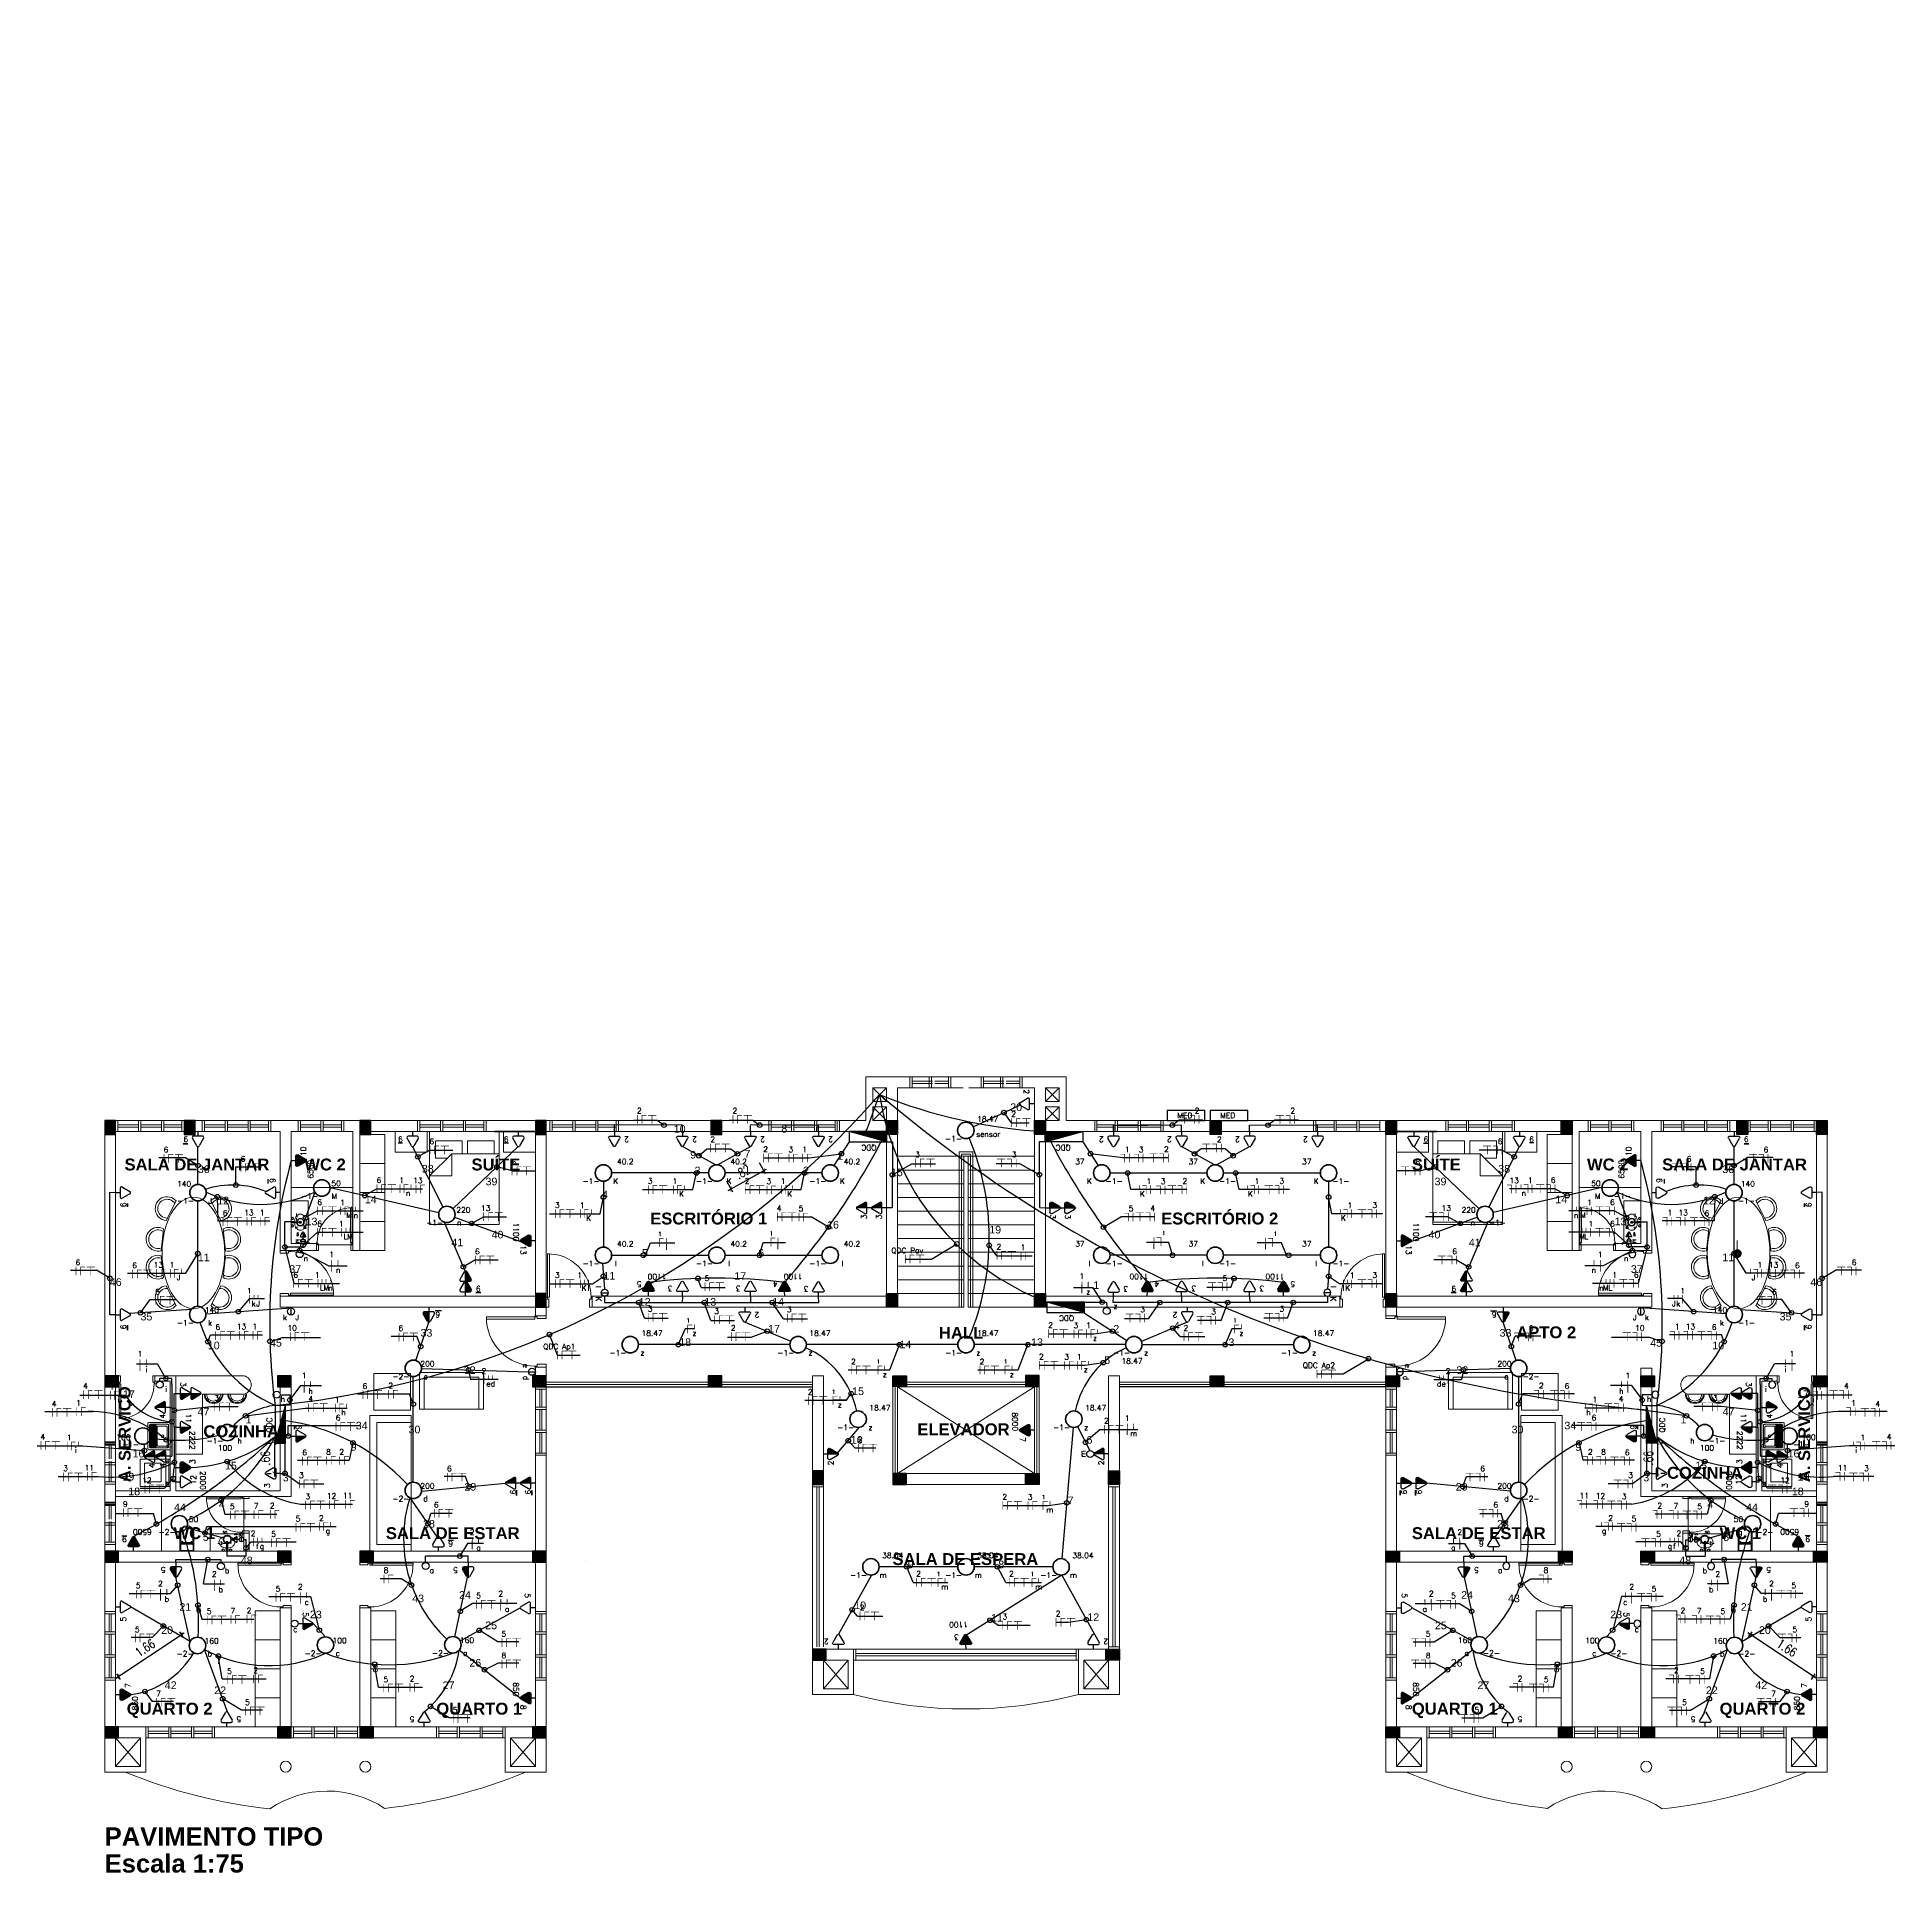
# Model space of a CAD drawing. Header units: millimetres. Extents: x 4360 to 8806, y 1896 to 3880.
# Drawn here: x 4398 to 4438.64, y 1933.18 to 1973.33 of the extents above; entities that cross this region are included whole.
import ezdxf
from ezdxf.enums import TextEntityAlignment as Align

# ---------------------------------------------------------------- set-up
doc = ezdxf.new("R2010")
doc.units = ezdxf.units.MM
doc.linetypes.add('ACAD_ISO03W100', pattern=[30, 12, -18])
doc.linetypes.add('Contínuo', pattern=[0])
for name, color, linetype, lineweight in [('C-Moveis', 7, 'Continuous', 5), ('C-Paredes-Acessorios', 20, 'Continuous', 5), ('C-Peças-Diversos', 7, 'Continuous', 5), ('C-Portas', 7, 'Continuous', 5), ('C-Texto', 4, 'Continuous', 9), ('ILUMINAÇÃO', 1, 'Contínuo', 50), ('Quadros', 1, 'Continuous', 25), ('TOMADAS', 1, 'Continuous', 25)]:
    doc.layers.add(name, color=color, linetype=linetype, lineweight=lineweight)
doc.layers.add('C-Pilares', color=7, linetype='Continuous', plot=False)
for name, color, linetype in [('CIRCUITOS', 255, 'Continuous'), ('Eletrodutos', 4, 'Continuous'), ('INTERRUPTORES', 1, 'Continuous')]:
    doc.layers.add(name, color=color, linetype=linetype)
doc.styles.add('BOLD', font='arialbd.ttf')
doc.styles.add('COTAS', font='romans.shx', dxfattribs={"width": 0.75})
doc.styles.add('RomanS', font='romans.shx')
doc.styles.get("Standard").update_dxf_attribs({"font": 'arial.ttf'})
doc.dimstyles.new('COTAS_100', dxfattribs={"dimscale": 100, "dimtxt": 0.002, "dimasz": 0.0008, "dimexe": 0.0007, "dimexo": 0.004, "dimgap": 0.001, "dimtad": 1, "dimzin": 4, "dimdsep": 46, "dimtxsty": 'COTAS', "dimblk1": 'ARCHTICK', "dimblk2": 'ARCHTICK', "dimsah": 1, "dimcen": 0.003, "dimdle": 0.0007, "dimaunit": 1, "dimadec": 0, "dimazin": 0, "dimtfac": 1, "dimtix": 1, "dimtmove": 0, "dimatfit": 3, "dimldrblk": 'ARCHTICK', "dimfxl": 1, "dimtolj": 1, "dimtzin": 0, "dimarcsym": 0})

# ---------------------------------------------------------------- blocks, each defined once
blk = doc.blocks.new('Lvt-b-pl')
for p, q in [((5.5, 0.1), (5.5, 1.9)), ((5.5, 0.1), (5.5, -1.7)), ((25.5, 0.1), (25.5, 0.9)), ((25.5, 0.1), (25.5, -0.7))]:
    blk.add_line(p, q)
for points in [[(46.5, 0, 0.073281), (45.2, 8.7, 0.084248), (41.8, 15.6, 0.106469), (36.3, 20.5, 0.130159), (30.5, 22, 0.130159), (24.7, 20.5, 0.106469), (19.2, 15.6, 0.084248), (15.8, 8.7, 0.058268), (14.6, 1.8, 0.073281)], [(14.5, -1.6, 0.059592), (15.8, -8.7, 0.084248), (19.2, -15.6, 0.106469), (24.7, -20.5, 0.130159), (30.5, -22, 0.130159), (36.3, -20.5, 0.106469), (41.8, -15.6, 0.084248), (45.2, -8.7, 0.073281), (46.5, 0, 0.073281)]]:
    blk.add_lwpolyline(points, format="xyb")
for centre, radius in [((8.5, 10.1), 3.5), ((8.5, 10.1), 2.5), ((8.5, 10.1), 2.4), ((30.5, 0), 3), ((30.5, 0), 1.75), ((8.5, -9.9), 3.5), ((8.5, -9.9), 2.5), ((8.5, -9.9), 2.4)]:
    blk.add_circle(centre, radius)
for centre, radius, start, end in [((5.7, 1.9), 0.2, 89.1103, 180), ((1.3, -282.9), 285, 85.161, 89.1103), ((25.3, 0.9), 0.2, 0, 85.161), ((5.7, -1.7), 0.2, 180, 270.8897), ((1.3, 283), 285, 270.8897, 274.839), ((25.3, -0.7), 0.2, 274.839, 0)]:
    blk.add_arc(centre, radius, start, end)
blk = doc.blocks.new('Vas-a-pl')
for p, q in [((2, 17), (2, -17)), ((53, 19), (4, 19)), ((4, 15), (4, -15)), ((19.5, 17), (6, 17)), ((21.5, 15), (21.5, -15)), ((23.2, 19), (23.2, -19)), ((24.6, 19), (24.6, -19)), ((25, 13.5), (25, 11.5)), ((28.5, 13.5), (25, 13.5)), ((28.5, 11.5), (25, 11.5)), ((26.5, 14.5), (26.5, -14.5)), ((53, 16.5), (28.5, 16.5)), ((28.5, 13.5), (28.5, 11.5)), ((4, -19), (53, -19)), ((6, -17), (19.5, -17)), ((25, -11.5), (25, -13.5)), ((25, -11.5), (28.5, -11.5)), ((25, -13.5), (28.5, -13.5)), ((28.5, -11.5), (28.5, -13.5)), ((28.5, -16.5), (53, -16.5))]:
    blk.add_line(p, q)
for centre, radius, start, end in [((4, 17), 2, 90, 180), ((6, 15), 2, 90, 180), ((19.5, 15), 2, 0, 90), ((28.5, 14.5), 2, 90, 180), ((53, 0), 19, 270, 90), ((53, 0), 16.5, 0, 90), ((53, 0), 16.5, 270, 0), ((4, -17), 2, 180, 270), ((6, -15), 2, 180, 270), ((19.5, -15), 2, 270, 0), ((28.5, -14.5), 2, 180, 270)]:
    blk.add_arc(centre, radius, start, end)
blk = doc.blocks.new('tanque_05')
for p, q in [((-0.258, -0.325), (0.258, -0.325)), ((0.258, -0.331), (-0.258, -0.331)), ((-0.258, -0.345), (0.258, -0.345)), ((0.258, -0.351), (-0.258, -0.351)), ((-0.258, -0.365), (0.258, -0.365)), ((0.258, -0.372), (-0.258, -0.372)), ((-0.258, -0.386), (0.258, -0.386)), ((0.258, -0.392), (-0.258, -0.392)), ((-0.258, -0.406), (0.258, -0.406)), ((0.258, -0.412), (-0.258, -0.412)), ((-0.258, -0.426), (0.258, -0.426)), ((-0.251, -0.447), (0.251, -0.447))]:
    blk.add_line(p, q)
for points in [[(-0.269, -0.492), (0.269, -0.492, 0.414214), (0.299, -0.461), (0.299, -0.01, 0.414214), (0.289, 0), (-0.289, 0, 0.414214), (-0.299, -0.01), (-0.299, -0.461, 0.414214)], [(-0.198, -0.289), (0.198, -0.289, 0.414214), (0.218, -0.269), (0.218, -0.086, 0.414214), (0.198, -0.066), (-0.198, -0.066, 0.414214), (-0.218, -0.086), (-0.218, -0.269, 0.414214)]]:
    blk.add_lwpolyline(points, format="xyb", close=True)
for points in [[(0.258, -0.281), (0.258, -0.061, 0.414214), (0.238, -0.041), (-0.238, -0.041, 0.414214), (-0.258, -0.061), (-0.258, -0.281)], [(-0.258, -0.282), (-0.258, -0.301, 0.414214), (-0.248, -0.311), (-0.236, -0.311), (0.234, -0.311), (0.248, -0.311, 0.414214), (0.258, -0.301), (0.258, -0.282)], [(-0.258, -0.309), (-0.258, -0.431, 0.414214), (-0.238, -0.451), (0.238, -0.451, 0.414214), (0.258, -0.431), (0.258, -0.309, 0.414214)]]:
    blk.add_lwpolyline(points, format="xyb")
blk.add_lwpolyline([(0.258, -0.432), (-0.258, -0.432)])
blk.add_circle((0, -0.172), 0.0284)
blk = doc.blocks.new('maq. lavar _01')
for p, q in [((0.033, 0.295), (0.033, -0.304)), ((0.13, 0.295), (0.033, 0.295)), ((0.063, 0.295), (0.063, -0.304)), ((0.13, 0.295), (0.692, 0.295)), ((0.13, -0.304), (0.13, 0.295)), ((0.692, 0.295), (0.692, -0.304)), ((0.033, -0.304), (0.13, -0.304)), ((0.692, -0.304), (0.13, -0.304)), ((0.648, -0.304), (0.632, -0.304))]:
    blk.add_line(p, q)
for points in [[(0.102, 0.247, 0.130158), (0.095, 0.245, 0.106469), (0.088, 0.239, 0.084248), (0.084, 0.231, 0.073281), (0.083, 0.221, 0.073281), (0.084, 0.211, 0.084248), (0.088, 0.203, 0.106469), (0.095, 0.197, 0.130158), (0.102, 0.195, 0.130158), (0.108, 0.197, 0.106469), (0.115, 0.203, 0.084248), (0.119, 0.211, 0.073281), (0.12, 0.221, 0.073281), (0.119, 0.231, 0.084248), (0.115, 0.239, 0.106469), (0.108, 0.245, 0.130158)], [(0.102, -0.217, 0.130158), (0.095, -0.219, 0.106469), (0.088, -0.225, 0.084248), (0.084, -0.233, 0.073281), (0.083, -0.243, 0.073281), (0.084, -0.253, 0.084248), (0.088, -0.261, 0.106469), (0.095, -0.267, 0.130158), (0.102, -0.269, 0.130158), (0.108, -0.267, 0.106469), (0.115, -0.261, 0.084248), (0.119, -0.253, 0.073281), (0.12, -0.243, 0.073281), (0.119, -0.233, 0.084248), (0.115, -0.225, 0.106469), (0.108, -0.219, 0.130158)]]:
    blk.add_lwpolyline(points, format="xyb", close=True)
blk.add_lwpolyline([(0.235, -0.217), (0.235, 0.193), (0.599, 0.193), (0.599, -0.217)], close=True)
blk = doc.blocks.new('d9-2')
at = {"layer": 'C-Portas'}
for p, q in [((-0.06, 0.2), (-0.06, 1.05)), ((-0.06, 1.05), (-0.02, 1.05)), ((-0.02, 1.05), (-0.02, 0.2)), ((-0.88, 0.2), (-0.9, 0.2)), ((-0.9, 0.2), (-0.9, 0)), ((-0.9, 0), (-0.85, 0)), ((-0.88, 0.16), (-0.88, 0.2)), ((-0.85, 0.16), (-0.88, 0.16)), ((-0.85, 0), (-0.85, 0.16)), ((-0.02, 0.2), (-0.06, 0.2)), ((-0.05, 0), (-0.05, 0.16)), ((-0.05, 0.16), (-0.02, 0.16)), ((0, 0), (-0.05, 0)), ((-0.02, 0.16), (-0.02, 0.2)), ((-0.02, 0.2), (0, 0.2)), ((0, 0.2), (0, 0))]:
    blk.add_line(p, q, dxfattribs=at)
blk.add_arc((-0.03, 0.2), 0.85, 89.3299, 180, dxfattribs=at)
blk = doc.blocks.new('A$C2A3D30EB')
at = {"layer": 'C-Pilares'}
for color, points in [(6, [(0, 0), (24, 30), (0, 30)]), (6, [(24, 30), (0, 30), (0, 0)]), (135, [(24, 30), (0, 0), (24, 0)])]:
    blk.add_hatch(color=color, dxfattribs=at).paths.add_polyline_path(points)
blk.add_line((24, 30), (0, 0), dxfattribs=at)
at = {"layer": 'C-Pilares', "color": 7}
blk.add_lwpolyline([(0, 0), (24, 0), (24, 30), (0, 30)], close=True, dxfattribs=at)
blk = doc.blocks.new('RECTANG')
for p, q in [((1, 1), (0, 1)), ((0, 1), (0, 0)), ((1, 0), (1, 1)), ((0, 0), (1, 0))]:
    blk.add_line(p, q)
blk = doc.blocks.new('A$C4C292237')
at = {"linetype": 'Continuous'}
for p, q in [((1.1, 0.573), (0, 0.573)), ((0, 0.573), (0, 0.273)), ((1.1, 0.273), (1.1, 0.573)), ((0, 0.273), (1.1, 0.273))]:
    blk.add_line(p, q, dxfattribs=at)
at = {"linetype": 'Continuous', "style": 'RomanS'}
blk.add_text('MED', height=0.16, dxfattribs=at).set_placement((0.294, 0.345))
at = {"linetype": 'Continuous', "style": 'RomanS', "flags": 8}
blk.add_attdef('002', text='', height=0.16, dxfattribs=at).set_placement((0.525, 0.742), align=Align.MIDDLE_CENTER)
blk.add_attdef('020', text='', height=0.16, dxfattribs=at).set_placement((0.539, 0.08), align=Align.MIDDLE_RIGHT)
blk = doc.blocks.new('TEBAI01')
for p, q in [((-1.62, 1.95), (-0.35, 4.14)), ((-1.3, 1.32), (1.28, 1.32)), ((0, 0), (0, 1.32)), ((0.35, 4.14), (1.63, 1.92))]:
    blk.add_line(p, q)
for centre, start, end in [((-1.3, 1.71), 143.1332, 270.777), ((0, 3.97), 26.0479, 153.9521), ((1.3, 1.71), 267.1811, 32.5689)]:
    blk.add_arc(centre, 0.393, start, end)
at = {"style": 'RomanS', "flags": 8}
for tag, p in [('020', (-5.03, 2.2)), ('001', (3.56, 2.23))]:
    blk.add_attdef(tag, text='', height=1.6, dxfattribs=at).set_placement(p, align=Align.MIDDLE_CENTER)
blk = doc.blocks.new('*X51')
at = {"color": 0, "linetype": 'Continuous'}
for p, q in [((0.12, 0), (0.12, 2.97)), ((0.25, 0), (0.25, 2.93)), ((0.37, 0), (0.37, 2.9)), ((0.5, 0), (0.5, 2.86)), ((0.62, 0), (0.62, 2.83)), ((0.75, 0), (0.75, 2.8)), ((0.87, 0), (0.87, 2.76)), ((1, 0), (1, 2.73)), ((1.12, 0), (1.12, 2.69)), ((1.25, 0), (1.25, 2.66)), ((1.38, 0), (1.38, 2.62)), ((1.5, 0), (1.5, 2.59)), ((1.62, 0), (1.62, 2.56)), ((1.75, 0), (1.75, 2.52)), ((1.88, 0), (1.88, 2.49)), ((2, 0), (2, 2.45)), ((2.12, 0), (2.12, 2.42)), ((2.25, 0), (2.25, 2.39)), ((2.38, 0), (2.38, 2.35)), ((2.5, 0), (2.5, 2.32)), ((2.62, 0), (2.62, 2.28)), ((2.75, 0), (2.75, 2.25)), ((2.88, 0), (2.88, 2.22)), ((3, 0), (3, 2.18)), ((3.12, 0), (3.12, 2.15)), ((3.25, 0), (3.25, 2.11)), ((3.37, 0), (3.37, 2.08)), ((3.5, 0), (3.5, 2.05)), ((3.62, 0), (3.62, 2.01)), ((3.75, 0), (3.75, 1.98)), ((3.87, 0), (3.87, 1.94)), ((4, 0), (4, 1.91)), ((4.12, 0), (4.12, 1.88)), ((4.25, 0), (4.25, 1.84)), ((4.37, 0), (4.37, 1.81)), ((4.5, 0), (4.5, 1.77)), ((4.62, 0), (4.62, 1.74)), ((4.75, 0), (4.75, 1.7)), ((4.87, 0), (4.87, 1.67)), ((5, 0), (5, 1.64)), ((5.12, 0), (5.12, 1.6)), ((5.25, 0), (5.25, 1.57)), ((5.37, 0), (5.37, 1.53)), ((5.5, 0), (5.5, 1.5)), ((5.62, 0), (5.62, 1.47)), ((5.75, 0), (5.75, 1.43)), ((5.87, 0), (5.87, 1.4)), ((6, 0), (6, 1.36)), ((6.12, 0), (6.12, 1.33)), ((6.25, 0), (6.25, 1.3)), ((6.37, 0), (6.37, 1.26)), ((6.5, 0), (6.5, 1.23)), ((6.62, 0), (6.62, 1.19)), ((6.75, 0), (6.75, 1.16)), ((6.87, 0), (6.87, 1.12)), ((7, 0), (7, 1.09)), ((7.12, 0), (7.12, 1.06)), ((7.25, 0), (7.25, 1.02)), ((7.37, 0), (7.37, 0.99)), ((7.5, 0), (7.5, 0.95)), ((7.62, 0), (7.62, 0.92)), ((7.75, 0), (7.75, 0.89)), ((7.87, 0), (7.87, 0.85)), ((8, 0), (8, 0.82)), ((8.12, 0), (8.12, 0.78)), ((8.25, 0), (8.25, 0.75)), ((8.37, 0), (8.37, 0.72)), ((8.5, 0), (8.5, 0.68)), ((8.62, 0), (8.62, 0.65)), ((8.75, 0), (8.75, 0.61)), ((8.87, 0), (8.87, 0.58)), ((9, 0), (9, 0.55)), ((9.12, 0), (9.12, 0.51)), ((9.25, 0), (9.25, 0.48)), ((9.37, 0), (9.37, 0.44)), ((9.5, 0), (9.5, 0.41)), ((9.62, 0), (9.62, 0.37)), ((9.75, 0), (9.75, 0.34)), ((9.87, 0), (9.87, 0.31)), ((10, 0), (10, 0.27)), ((10.12, 0), (10.12, 0.24)), ((10.25, 0), (10.25, 0.2)), ((10.38, 0), (10.38, 0.17)), ((10.5, 0), (10.5, 0.14)), ((10.62, 0), (10.62, 0.1)), ((10.75, 0), (10.75, 0.07)), ((10.88, 0), (10.88, 0.03))]:
    blk.add_line(p, q, dxfattribs=at)
blk = doc.blocks.new('Qdc01')
at = {"linetype": 'Continuous'}
for p, q in [((5.47, 1.53), (-5.53, 1.53)), ((-5.53, 1.53), (-5.53, -1.47)), ((-5.53, 1.53), (5.47, -1.47)), ((5.47, -1.47), (5.47, 1.53)), ((-5.53, -1.47), (5.47, -1.47))]:
    blk.add_line(p, q, dxfattribs=at)
blk.add_blockref('*X51', (-5.53, -1.47), dxfattribs=at)
at = {"linetype": 'Continuous', "style": 'RomanS', "flags": 8}
blk.add_attdef('002', text='', height=1.6, dxfattribs=at).set_placement((-0.27, 3.23), align=Align.MIDDLE_CENTER)
blk.add_attdef('020', text='', height=1.6, dxfattribs=at).set_placement((-0.03, -2.9), align=Align.MIDDLE_RIGHT)
blk = doc.blocks.new('TEALT03')
for p, q in [((-1.62, 1.95), (-0.35, 4.14)), ((-1.3, 1.32), (1.28, 1.32)), ((0, 0), (0, 1.32)), ((0.35, 4.14), (1.63, 1.92))]:
    blk.add_line(p, q)
for centre, start, end in [((-1.3, 1.71), 143.1332, 270.777), ((0, 3.97), 26.0479, 153.9521), ((1.3, 1.71), 267.1811, 32.5689)]:
    blk.add_arc(centre, 0.393, start, end)
at = {"linetype": 'Continuous'}
for points in [[(-1.69, 1.75), (1.28, 1.32), (-1.62, 1.95)], [(1.28, 1.32), (-1.69, 1.75), (-1.31, 1.32)], [(-1.66, 1.54), (-1.31, 1.32), (-1.69, 1.75)], [(-1.31, 1.32), (-1.66, 1.54), (-1.51, 1.38)], [(-1.62, 1.95), (1.49, 1.37), (-0.35, 4.14)], [(1.49, 1.37), (-1.62, 1.95), (1.28, 1.32)], [(-0.35, 4.14), (1.64, 1.52), (-0.21, 4.3)], [(1.64, 1.52), (-0.35, 4.14), (1.49, 1.37)], [(-0.21, 4.3), (1.69, 1.72), (0, 4.36)], [(1.69, 1.72), (-0.21, 4.3), (1.64, 1.52)], [(0, 4.36), (1.63, 1.92), (0.21, 4.3)], [(1.63, 1.92), (0, 4.36), (1.69, 1.72)], [(0.35, 4.14), (0.21, 4.3), (1.63, 1.92)]]:
    blk.add_solid(points, dxfattribs=at)
at = {"style": 'RomanS', "flags": 8}
for tag, p in [('020', (-4.82, 2.03)), ('001', (3.51, 2.07))]:
    blk.add_attdef(tag, text='', height=1.6, dxfattribs=at).set_placement(p, align=Align.MIDDLE_CENTER)
blk = doc.blocks.new('TEMED02')
for p, q in [((-1.62, 1.95), (-0.35, 4.14)), ((-1.3, 1.32), (1.28, 1.32)), ((0, 1.32), (0, 4.36)), ((0, 0), (0, 1.32)), ((0.35, 4.14), (1.63, 1.92))]:
    blk.add_line(p, q)
for centre, start, end in [((-1.3, 1.71), 143.1332, 270.777), ((0, 3.97), 26.0479, 153.9521), ((1.3, 1.71), 267.1811, 32.5689)]:
    blk.add_arc(centre, 0.393, start, end)
at = {"linetype": 'Continuous'}
for points in [[(0, 4.36), (1.63, 1.92), (0.21, 4.3)], [(1.63, 1.92), (0, 4.36), (1.69, 1.72)], [(0, 1.32), (1.69, 1.72), (0, 4.36)], [(1.69, 1.72), (0, 1.32), (1.64, 1.52)], [(1.28, 1.32), (1.64, 1.52), (0, 1.32)], [(0.35, 4.14), (0.21, 4.3), (1.63, 1.92)], [(1.64, 1.52), (1.28, 1.32), (1.49, 1.37)]]:
    blk.add_solid(points, dxfattribs=at)
at = {"style": 'RomanS', "flags": 8}
for tag, p in [('020', (-4.96, 2.19)), ('001', (3.39, 2.17))]:
    blk.add_attdef(tag, text='', height=1.6, dxfattribs=at).set_placement(p, align=Align.MIDDLE_CENTER)
blk = doc.blocks.new('A$C0BD3781F')
blk.add_circle((0.36, 0.36), 0.36)
at = {"style": 'RomanS', "flags": 8}
for tag, p in [('001', (0.188, 0.472)), ('020', (0.356, 0.232)), ('009', (0.502, 0.474))]:
    blk.add_attdef(tag, text='', height=0.16, dxfattribs=at).set_placement(p, align=Align.MIDDLE_CENTER)
blk = doc.blocks.new('Ir1s01')
blk.add_circle((0, 1.02), 1.02)
at = {"style": 'RomanS', "flags": 8}
blk.add_attdef('009', text='', height=1.6, dxfattribs=at).set_placement((1.81, 2.29), align=Align.MIDDLE_CENTER)
blk = doc.blocks.new('IR2S02')
blk.add_line((0, 0), (0, 2.03))
blk.add_circle((0, 1.02), 1.02)
at = {"style": 'RomanS', "flags": 8}
for tag, p in [('030', (-1.74, 2.3)), ('009', (1.81, 2.29))]:
    blk.add_attdef(tag, text='', height=1.6, dxfattribs=at).set_placement(p, align=Align.MIDDLE_CENTER)
blk = doc.blocks.new('FNT')
at = {"const_width": 0.24}
for points in [[(0.12, 1.68), (0.12, -1.68)], [(1.84, 1.56), (3.68, 1.56)], [(1.96, 1.44), (1.96, -1.68)], [(4.32, 1.56), (7.52, 1.56)], [(5.8, 1.44), (5.8, -1.68)]]:
    blk.add_lwpolyline(points, dxfattribs=at)
at = {"style": 'RomanS', "flags": 8}
blk.add_attdef('001', text='', height=1.6, dxfattribs=at).set_placement((0.89, 3.34), align=Align.MIDDLE_CENTER)
blk = doc.blocks.new('A$C27EA2FDF')
at = {"const_width": 0.009}
for points in [[(0.04, 0.126), (0.04, 0)], [(0.104, 0.121), (0.173, 0.121)], [(0.109, 0.117), (0.109, 0)]]:
    blk.add_lwpolyline(points, dxfattribs=at)
at = {"style": 'RomanS', "flags": 8}
blk.add_attdef('001', text='', height=0.06, dxfattribs=at).set_placement((0.069, 0.188), align=Align.MIDDLE_CENTER)
blk = doc.blocks.new('FRR')
at = {"const_width": 0.24}
for points in [[(0.12, 1.68), (0.12, -1.68)], [(1.72, 1.68), (1.72, 0)], [(3.32, 1.68), (3.32, 0)]]:
    blk.add_lwpolyline(points, dxfattribs=at)
at = {"style": 'RomanS', "flags": 8}
for tag, p in [('001', (-0.1, 3.31)), ('009', (1.63, -1.63)), ('030', (3.37, -1.63))]:
    blk.add_attdef(tag, text='', height=1.6, dxfattribs=at).set_placement(p, align=Align.MIDDLE_CENTER)
blk = doc.blocks.new('FNR')
at = {"const_width": 0.24}
for points in [[(0.12, 1.68), (0.12, -1.68)], [(1.72, 1.68), (1.72, -1.68)], [(1.76, 1.56), (3.36, 1.56)], [(4.35, 1.7), (4.35, 0.02)]]:
    blk.add_lwpolyline(points, dxfattribs=at)
at = {"style": 'RomanS', "flags": 8}
for tag, p in [('001', (0.79, 3.27)), ('009', (4.35, -1.65))]:
    blk.add_attdef(tag, text='', height=1.6, dxfattribs=at).set_placement(p, align=Align.MIDDLE_CENTER)
blk = doc.blocks.new('FRRR')
at = {"const_width": 0.24}
blk.add_lwpolyline([(1.72, 1.68), (1.72, 0)], dxfattribs=at)
at = {"style": 'RomanS', "flags": 8}
blk.add_attdef('009', text='', height=1.6, dxfattribs=at).set_placement((1.72, -1.67), align=Align.MIDDLE_CENTER)
blk = doc.blocks.new('A$C3508442B')
at = {"const_width": 0.024}
for points in [[(0.227, 0.043), (0.392, 0.012)], [(0.262, 0.224), (0.592, 0.161)]]:
    blk.add_lwpolyline(points, dxfattribs=at)
at = {"style": 'RomanS', "flags": 8}
for tag, p in [('001', (0.105, 0.258)), ('009', (0.634, 0.329))]:
    blk.add_attdef(tag, text='', height=0.16, rotation=79, dxfattribs=at).set_placement(p, align=Align.MIDDLE_CENTER)
blk = doc.blocks.new('_ArchTick')
at = {"color": 0, "linetype": 'ByBlock', "const_width": 0.15}
blk.add_lwpolyline([(-0.5, -0.5), (0.5, 0.5)], dxfattribs=at)
blk = doc.blocks.new('*D89')
at = {"layer": 'Defpoints', "color": 0, "transparency": 16777216}
for p in [(4403.423, 1942.579), (4403.191, 1941.916), (4403.423, 1941.916)]:
    blk.add_point(p, dxfattribs=at)
at = {"layer": 'Eletrodutos', "color": 0, "lineweight": -2, "transparency": 16777216}
for p, q in [((4403.023, 1942.579), (4403.121, 1942.579)), ((4403.191, 1942.649), (4403.191, 1941.846)), ((4403.023, 1941.916), (4403.121, 1941.916))]:
    blk.add_line(p, q, dxfattribs=at)
at = {"layer": 'Eletrodutos', "color": 0, "lineweight": -2, "transparency": 16777216, "xscale": 0.08, "yscale": 0.08, "zscale": 0.08}
for p, rotation in [((4403.191, 1942.579), 90), ((4403.191, 1941.916), 270)]:
    blk.add_blockref('_ArchTick', p, dxfattribs=dict(at, rotation=rotation))
at = {"layer": 'Eletrodutos', "color": 0, "transparency": 16777216, "insert": (4402.991, 1942.247), "char_height": 0.2, "attachment_point": 5, "rotation": 90, "style": 'COTAS'}
blk.add_mtext('\\A1;.66', dxfattribs=at)
blk = doc.blocks.new('*D90')
at = {"layer": 'Defpoints', "color": 0, "transparency": 16777216}
for p in [(4401.162, 1938.389), (4401.425, 1937.992), (4400.046, 1937.077)]:
    blk.add_point(p, dxfattribs=at)
at = {"layer": 'Eletrodutos', "color": 0, "lineweight": -2, "transparency": 16777216}
for p, q in [((4399.724, 1937.435), (4401.22, 1938.428)), ((4401.204, 1938.325), (4401.123, 1938.447)), ((4399.824, 1937.41), (4399.743, 1937.532))]:
    blk.add_line(p, q, dxfattribs=at)
at = {"layer": 'Eletrodutos', "color": 0, "lineweight": -2, "transparency": 16777216, "xscale": 0.08, "yscale": 0.08, "zscale": 0.08}
for p, rotation in [((4401.162, 1938.389), 33.56123184259349), ((4399.782, 1937.474), 213.5612318425935)]:
    blk.add_blockref('_ArchTick', p, dxfattribs=dict(at, rotation=rotation))
at = {"layer": 'Eletrodutos', "color": 0, "transparency": 16777216, "insert": (4400.361, 1938.098), "char_height": 0.2, "attachment_point": 5, "rotation": 33.5612, "style": 'COTAS'}
blk.add_mtext('\\A1;1.66', dxfattribs=at)
blk = doc.blocks.new('*D91')
at = {"layer": 'Defpoints', "color": 0, "transparency": 16777216}
for p in [(4433.215, 1942.579), (4433.215, 1941.916), (4433.446, 1941.916)]:
    blk.add_point(p, dxfattribs=at)
at = {"layer": 'Eletrodutos', "color": 0, "lineweight": -2, "transparency": 16777216}
for p, q in [((4433.446, 1942.649), (4433.446, 1941.846)), ((4433.615, 1942.579), (4433.516, 1942.579)), ((4433.615, 1941.916), (4433.516, 1941.916))]:
    blk.add_line(p, q, dxfattribs=at)
at = {"layer": 'Eletrodutos', "color": 0, "lineweight": -2, "transparency": 16777216, "xscale": 0.08, "yscale": 0.08, "zscale": 0.08}
for p, rotation in [((4433.446, 1942.579), 90), ((4433.446, 1941.916), 270)]:
    blk.add_blockref('_ArchTick', p, dxfattribs=dict(at, rotation=rotation))
at = {"layer": 'Eletrodutos', "color": 0, "transparency": 16777216, "insert": (4433.246, 1942.247), "char_height": 0.2, "attachment_point": 5, "rotation": 90, "style": 'COTAS'}
blk.add_mtext('\\A1;.66', dxfattribs=at)
blk = doc.blocks.new('*D92')
at = {"layer": 'Defpoints', "color": 0, "transparency": 16777216}
for p in [(4435.475, 1938.389), (4435.212, 1937.992), (4436.592, 1937.077)]:
    blk.add_point(p, dxfattribs=at)
at = {"layer": 'Eletrodutos', "color": 0, "lineweight": -2, "transparency": 16777216}
for p, q in [((4436.913, 1937.435), (4435.417, 1938.428)), ((4435.433, 1938.325), (4435.514, 1938.447)), ((4436.813, 1937.41), (4436.894, 1937.532))]:
    blk.add_line(p, q, dxfattribs=at)
at = {"layer": 'Eletrodutos', "color": 0, "lineweight": -2, "transparency": 16777216, "xscale": 0.08, "yscale": 0.08, "zscale": 0.08}
for p, rotation in [((4435.475, 1938.389), 146.4387681574065), ((4436.855, 1937.474), 326.4387681574066)]:
    blk.add_blockref('_ArchTick', p, dxfattribs=dict(at, rotation=rotation))
at = {"layer": 'Eletrodutos', "color": 0, "transparency": 16777216, "insert": (4436.276, 1938.098), "char_height": 0.2, "attachment_point": 5, "rotation": 326.4388, "style": 'COTAS'}
blk.add_mtext('\\A1;1.66', dxfattribs=at)
blk = doc.blocks.new('*D95')
at = {"layer": 'Defpoints', "color": 0, "transparency": 16777216}
for p in [(4413.603, 1949.064), (4412.885, 1948.666), (4413.895, 1948.536)]:
    blk.add_point(p, dxfattribs=at)
at = {"layer": 'Eletrodutos', "color": 0, "lineweight": -2, "transparency": 16777216}
for p, q in [((4413.116, 1948.105), (4413.956, 1948.57)), ((4413.796, 1948.714), (4413.929, 1948.475)), ((4413.079, 1948.316), (4413.211, 1948.078))]:
    blk.add_line(p, q, dxfattribs=at)
at = {"layer": 'Eletrodutos', "color": 0, "lineweight": -2, "transparency": 16777216, "xscale": 0.08, "yscale": 0.08, "zscale": 0.08}
for p, rotation in [((4413.895, 1948.536), 28.9724099757242), ((4413.177, 1948.139), 208.9724099757242)]:
    blk.add_blockref('_ArchTick', p, dxfattribs=dict(at, rotation=rotation))
at = {"layer": 'Eletrodutos', "color": 0, "transparency": 16777216, "insert": (4413.439, 1948.512), "char_height": 0.2, "attachment_point": 5, "rotation": 28.9724, "style": 'COTAS'}
blk.add_mtext('\\A1;.82', dxfattribs=at)

msp = doc.modelspace()

# ---------------------------------------------------------------- hatches: boundary and pattern name
at = {"layer": 'C-Moveis'}
h = msp.add_hatch(dxfattribs=at)
h.set_pattern_fill('ANSI31', color=256, scale=0.01, angle=-90)
h.set_pattern_definition([(315, (-150519.8387877, -382088.0034374), (0.000883883476483, 0.000883883476483), [])])
h.paths.add_polyline_path([(4435.18851, 1946.80782, -1), (4435.18851, 1946.63534, -1)])
h.paths.add_polyline_path([(4435.18851, 1946.69694, 1), (4435.18851, 1946.74622, 1)], flags=16)
h = msp.add_hatch(dxfattribs=at)
h.set_pattern_fill('ANSI31', color=256, scale=0.01, angle=-90)
h.set_pattern_definition([(315, (-150523.4951777, -382088.2361455), (0.000883883476483, 0.000883883476483), [])])
h.paths.add_polyline_path([(4435.18851, 1946.80782, -1), (4435.18851, 1946.63534, -1)])
h.paths.add_polyline_path([(4435.18851, 1946.69694, 1), (4435.18851, 1946.74622, 1)], flags=16)
at = {"layer": 'INTERRUPTORES'}
h = msp.add_hatch(dxfattribs=at)
h.set_pattern_fill('ANGLE', color=256)
h.set_pattern_definition([(0, (-0.211, 0), (0, 6.985), [5.08, -1.905]), (90, (-0.211, 0), (-6.985, 4e-16), [5.08, -1.905])])
h.paths.add_polyline_path([(4406.04807, 1973.25462, 1), (4405.89554, 1973.25462, 1)])
h.paths.add_polyline_path([(4403.88825, 1970.65462, 1), (4403.73572, 1970.65462, 0.15878826), (4403.75036, 1970.6097, -0.01735891), (4403.808, 1970.57846, 0.42960854)])

# ---------------------------------------------------------------- linework, layer by layer
at = {"const_width": 0.0135}
for points in [[(4411.60373, 1947.05117), (4411.70723, 1947.05117)], [(4411.61048, 1947.04442), (4411.61048, 1946.86892)], [(4414.04373, 1947.0638), (4414.14723, 1947.0638)], [(4414.05048, 1947.05705), (4414.05048, 1946.88155)], [(4422.59038, 1947.06913), (4422.48688, 1947.069)], [(4422.58363, 1947.06237), (4422.58385, 1946.88687)], [(4425.03039, 1947.05954), (4424.92689, 1947.05942)], [(4425.02365, 1947.05279), (4425.02387, 1946.87729)]]:
    msp.add_lwpolyline(points, dxfattribs=at)
at = {"layer": 'C-Moveis'}
for p, q in [((4405.29851, 1949.33158), (4405.60851, 1949.33158)), ((4405.60851, 1949.33158), (4405.60851, 1946.79158)), ((4431.02851, 1949.33158), (4431.02851, 1946.79158)), ((4431.02851, 1949.33158), (4431.02851, 1946.79158)), ((4407.06911, 1948.90898), (4406.58651, 1948.42638)), ((4406.71351, 1948.80738), (4406.71351, 1949.18838)), ((4406.71351, 1949.18838), (4407.29771, 1949.18838)), ((4408.11051, 1948.90898), (4407.06911, 1948.90898)), ((4407.06911, 1948.42638), (4407.06911, 1948.90898)), ((4407.29771, 1949.18838), (4407.29771, 1948.90898)), ((4407.41201, 1949.18838), (4407.99621, 1949.18838)), ((4407.41201, 1948.90898), (4407.41201, 1949.18838)), ((4407.99621, 1949.18838), (4407.99621, 1948.90898)), ((4428.52651, 1948.90898), (4429.56791, 1948.90898)), ((4429.22501, 1949.18838), (4428.64081, 1949.18838)), ((4428.64081, 1949.18838), (4428.64081, 1948.90898)), ((4429.22501, 1948.90898), (4429.22501, 1949.18838)), ((4429.33931, 1949.18838), (4429.33931, 1948.90898)), ((4429.92351, 1949.18838), (4429.33931, 1949.18838)), ((4429.56791, 1948.90898), (4430.05051, 1948.42638)), ((4429.56791, 1948.42638), (4429.56791, 1948.90898)), ((4429.92351, 1948.80738), (4429.92351, 1949.18838)), ((4405.60851, 1948.69658), (4405.05851, 1948.69658)), ((4406.96751, 1948.80738), (4406.71351, 1948.80738)), ((4429.66951, 1948.80738), (4429.92351, 1948.80738)), ((4431.02851, 1948.69658), (4431.57851, 1948.69658)), ((4431.02851, 1948.69658), (4431.57851, 1948.69658)), ((4405.60851, 1948.06158), (4405.05851, 1948.06158)), ((4406.58651, 1948.42638), (4407.06911, 1948.42638)), ((4430.05051, 1948.42638), (4429.56791, 1948.42638)), ((4431.02851, 1948.06158), (4431.57851, 1948.06158)), ((4431.02851, 1948.06158), (4431.57851, 1948.06158)), ((4401.03964, 1947.8768), (4400.8199, 1947.44791)), ((4401.79741, 1947.8768), (4402.01715, 1947.44791)), ((4434.83961, 1947.8768), (4434.61986, 1947.44791)), ((4434.83961, 1947.8768), (4434.61986, 1947.44791)), ((4435.59737, 1947.8768), (4435.81712, 1947.44791)), ((4435.59737, 1947.8768), (4435.81712, 1947.44791)), ((4400.71412, 1946.78703), (4400.76814, 1947.26589)), ((4402.12293, 1946.78703), (4402.0689, 1947.26589)), ((4405.60851, 1947.42658), (4405.05851, 1947.42658)), ((4430.05051, 1947.41038), (4428.52651, 1947.41038)), ((4431.02851, 1947.42658), (4431.57851, 1947.42658)), ((4431.02851, 1947.42658), (4431.57851, 1947.42658)), ((4434.51409, 1946.78703), (4434.56811, 1947.26589)), ((4434.51409, 1946.78703), (4434.56811, 1947.26589)), ((4435.9229, 1946.78703), (4435.86887, 1947.26589)), ((4435.9229, 1946.78703), (4435.86887, 1947.26589)), ((4435.18851, 1946.72158), (4435.18851, 1947.01096)), ((4435.18851, 1946.72158), (4435.18851, 1947.01096)), ((4400.71412, 1946.67697), (4400.76814, 1946.1981)), ((4402.12293, 1946.67697), (4402.0689, 1946.1981)), ((4405.60851, 1946.79158), (4405.05851, 1946.79158)), ((4431.02851, 1946.79158), (4431.57851, 1946.79158)), ((4431.02851, 1946.79158), (4431.57851, 1946.79158)), ((4434.51409, 1946.67697), (4434.56811, 1946.1981)), ((4434.51409, 1946.67697), (4434.56811, 1946.1981)), ((4435.9229, 1946.67697), (4435.86887, 1946.1981)), ((4435.9229, 1946.67697), (4435.86887, 1946.1981)), ((4401.03964, 1945.5872), (4400.8199, 1946.01609)), ((4401.79741, 1945.5872), (4402.01715, 1946.01609)), ((4434.83961, 1945.5872), (4434.61986, 1946.01609)), ((4434.83961, 1945.5872), (4434.61986, 1946.01609)), ((4435.59737, 1945.5872), (4435.81712, 1946.01609)), ((4435.59737, 1945.5872), (4435.81712, 1946.01609)), ((4401.73911, 1943.55806), (4401.71195, 1943.53728)), ((4401.98356, 1943.55806), (4402.01072, 1943.53728)), ((4402.25372, 1943.55806), (4402.22656, 1943.53728)), ((4402.49817, 1943.55806), (4402.52533, 1943.53728)), ((4402.56404, 1943.65158), (4402.58114, 1943.65158)), ((4434.07297, 1943.65158), (4434.05587, 1943.65158)), ((4434.07297, 1943.65158), (4434.05587, 1943.65158)), ((4434.13885, 1943.55806), (4434.11169, 1943.53728)), ((4434.13885, 1943.55806), (4434.11169, 1943.53728)), ((4434.3833, 1943.55806), (4434.41046, 1943.53728)), ((4434.3833, 1943.55806), (4434.41046, 1943.53728)), ((4434.65345, 1943.55806), (4434.62629, 1943.53728)), ((4434.65345, 1943.55806), (4434.62629, 1943.53728)), ((4434.8979, 1943.55806), (4434.92506, 1943.53728)), ((4434.8979, 1943.55806), (4434.92506, 1943.53728)), ((4401.7586, 1943.537), (4401.73577, 1943.51153)), ((4401.96407, 1943.537), (4401.9869, 1943.51153)), ((4402.2732, 1943.537), (4402.25037, 1943.51153)), ((4402.47868, 1943.537), (4402.50151, 1943.51153)), ((4434.15834, 1943.537), (4434.13551, 1943.51153)), ((4434.15834, 1943.537), (4434.13551, 1943.51153)), ((4434.36381, 1943.537), (4434.38664, 1943.51153)), ((4434.36381, 1943.537), (4434.38664, 1943.51153)), ((4434.67294, 1943.537), (4434.65011, 1943.51153)), ((4434.67294, 1943.537), (4434.65011, 1943.51153)), ((4434.87842, 1943.537), (4434.90125, 1943.51153)), ((4434.87842, 1943.537), (4434.90125, 1943.51153)), ((4402.76851, 1938.91158), (4402.76851, 1936.37158)), ((4403.31851, 1938.91158), (4402.76851, 1938.91158)), ((4405.29851, 1938.91158), (4405.84851, 1938.91158)), ((4405.84851, 1938.91158), (4405.84851, 1936.37158)), ((4430.78851, 1938.91158), (4430.78851, 1936.37158)), ((4431.33851, 1938.91158), (4430.78851, 1938.91158)), ((4430.78851, 1938.91158), (4430.78851, 1936.37158)), ((4431.33851, 1938.91158), (4430.78851, 1938.91158)), ((4433.31851, 1938.91158), (4433.86851, 1938.91158)), ((4433.31851, 1938.91158), (4433.86851, 1938.91158)), ((4433.86851, 1938.91158), (4433.86851, 1936.37158)), ((4433.86851, 1938.91158), (4433.86851, 1936.37158)), ((4402.76851, 1938.27658), (4403.31851, 1938.27658)), ((4405.84851, 1938.27658), (4405.29851, 1938.27658)), ((4430.78851, 1938.27658), (4431.33851, 1938.27658)), ((4430.78851, 1938.27658), (4431.33851, 1938.27658)), ((4433.86851, 1938.27658), (4433.31851, 1938.27658)), ((4433.86851, 1938.27658), (4433.31851, 1938.27658)), ((4402.76851, 1937.64158), (4403.31851, 1937.64158)), ((4405.84851, 1937.64158), (4405.29851, 1937.64158)), ((4430.78851, 1937.64158), (4431.33851, 1937.64158)), ((4430.78851, 1937.64158), (4431.33851, 1937.64158)), ((4433.86851, 1937.64158), (4433.31851, 1937.64158)), ((4433.86851, 1937.64158), (4433.31851, 1937.64158)), ((4402.76851, 1937.00658), (4403.31851, 1937.00658)), ((4405.84851, 1937.00658), (4405.29851, 1937.00658)), ((4430.78851, 1937.00658), (4431.33851, 1937.00658)), ((4430.78851, 1937.00658), (4431.33851, 1937.00658)), ((4433.86851, 1937.00658), (4433.31851, 1937.00658)), ((4433.86851, 1937.00658), (4433.31851, 1937.00658))]:
    msp.add_line(p, q, dxfattribs=at)
for points in [[(4406.53307, 1949.39158), (4405.83307, 1949.39158), (4405.83307, 1948.94158), (4406.53307, 1948.94158)], [(4408.90228, 1949.39158), (4408.20228, 1949.39158), (4408.20228, 1948.94158), (4408.90228, 1948.94158)], [(4427.73474, 1949.39158), (4428.43474, 1949.39158), (4428.43474, 1948.94158), (4427.73474, 1948.94158)], [(4427.73474, 1949.39158), (4428.43474, 1949.39158), (4428.43474, 1948.94158), (4427.73474, 1948.94158)], [(4430.10394, 1949.39158), (4430.80394, 1949.39158), (4430.80394, 1948.94158), (4430.10394, 1948.94158)], [(4430.10394, 1949.39158), (4430.80394, 1949.39158), (4430.80394, 1948.94158), (4430.10394, 1948.94158)], [(4406.16829, 1943.30123), (4406.16829, 1944.10123), (4405.36829, 1944.10123), (4405.36829, 1943.30123)], [(4407.76371, 1943.32247), (4407.76371, 1944.12247), (4406.36371, 1944.12247), (4406.36371, 1943.32247)], [(4407.66371, 1943.32247), (4407.66371, 1944.02247), (4406.46371, 1944.02247), (4406.46371, 1943.32247)], [(4428.87331, 1943.32247), (4428.87331, 1944.12247), (4430.27331, 1944.12247), (4430.27331, 1943.32247)], [(4428.87331, 1943.32247), (4428.87331, 1944.12247), (4430.27331, 1944.12247), (4430.27331, 1943.32247)], [(4428.97331, 1943.32247), (4428.97331, 1944.02247), (4430.17331, 1944.02247), (4430.17331, 1943.32247)], [(4428.97331, 1943.32247), (4428.97331, 1944.02247), (4430.17331, 1944.02247), (4430.17331, 1943.32247)], [(4430.46873, 1943.30123), (4430.46873, 1944.10123), (4431.26873, 1944.10123), (4431.26873, 1943.30123)], [(4430.46873, 1943.30123), (4430.46873, 1944.10123), (4431.26873, 1944.10123), (4431.26873, 1943.30123)], [(4406.18141, 1940.21158), (4406.18141, 1943.18158), (4405.28141, 1943.18158), (4405.28141, 1940.21158)], [(4430.4556, 1940.21158), (4430.4556, 1943.18158), (4431.3556, 1943.18158), (4431.3556, 1940.21158)], [(4430.4556, 1940.21158), (4430.4556, 1943.18158), (4431.3556, 1943.18158), (4431.3556, 1940.21158)], [(4406.18141, 1940.36158), (4406.18141, 1943.03158), (4405.43141, 1943.03158), (4405.43141, 1940.36158)], [(4430.4556, 1940.36158), (4430.4556, 1943.03158), (4431.2056, 1943.03158), (4431.2056, 1940.36158)], [(4430.4556, 1940.36158), (4430.4556, 1943.03158), (4431.2056, 1943.03158), (4431.2056, 1940.36158)]]:
    msp.add_lwpolyline(points, close=True, dxfattribs=at)
for radius in [0.08624, 0.08624, 0.02464, 0.02464]:
    msp.add_circle((4435.18851, 1946.72158), radius, dxfattribs=at)
for centre, radius, start, end in [((4400.84349, 1947.70656), 0.25972, 40.954997, 264.787084), ((4400.84349, 1947.70656), 0.20472, 34.607805, 271.134276), ((4401.99355, 1947.70656), 0.25972, 275.212916, 139.045003), ((4401.99355, 1947.70656), 0.20472, 268.865724, 145.392195), ((4434.64346, 1947.70656), 0.25972, 40.954997, 264.787084), ((4434.64346, 1947.70656), 0.25972, 40.954997, 264.787084), ((4434.64346, 1947.70656), 0.20472, 34.607805, 271.134276), ((4434.64346, 1947.70656), 0.20472, 34.607805, 271.134276), ((4435.79352, 1947.70656), 0.25972, 275.212916, 139.045003), ((4435.79352, 1947.70656), 0.25972, 275.212916, 139.045003), ((4435.79352, 1947.70656), 0.20472, 268.865724, 145.392195), ((4435.79352, 1947.70656), 0.20472, 268.865724, 145.392195), ((4400.6448, 1947.03733), 0.25972, 61.647146, 285.479233), ((4400.6448, 1947.03733), 0.20472, 55.299954, 291.826425), ((4402.19224, 1947.03733), 0.25972, 254.520767, 118.352854), ((4402.19224, 1947.03733), 0.20472, 248.173575, 124.700046), ((4434.44477, 1947.03733), 0.25972, 61.647146, 285.479233), ((4434.44477, 1947.03733), 0.25972, 61.647146, 285.479233), ((4434.44477, 1947.03733), 0.20472, 55.299954, 291.826425), ((4434.44477, 1947.03733), 0.20472, 55.299954, 291.826425), ((4435.99221, 1947.03733), 0.25972, 254.520767, 118.352854), ((4435.99221, 1947.03733), 0.25972, 254.520767, 118.352854), ((4435.99221, 1947.03733), 0.20472, 248.173575, 124.700046), ((4435.99221, 1947.03733), 0.20472, 248.173575, 124.700046), ((4400.6448, 1946.42667), 0.25972, 74.520767, 298.352854), ((4400.6448, 1946.42667), 0.20472, 68.173575, 304.700046), ((4402.19224, 1946.42667), 0.25972, 241.647146, 105.479233), ((4402.19224, 1946.42667), 0.20472, 235.299954, 111.826425), ((4434.44477, 1946.42667), 0.25972, 74.520767, 298.352854), ((4434.44477, 1946.42667), 0.25972, 74.520767, 298.352854), ((4434.44477, 1946.42667), 0.20472, 68.173575, 304.700046), ((4434.44477, 1946.42667), 0.20472, 68.173575, 304.700046), ((4435.99221, 1946.42667), 0.25972, 241.647146, 105.479233), ((4435.99221, 1946.42667), 0.25972, 241.647146, 105.479233), ((4435.99221, 1946.42667), 0.20472, 235.299954, 111.826425), ((4435.99221, 1946.42667), 0.20472, 235.299954, 111.826425), ((4400.84349, 1945.75744), 0.25972, 95.212916, 319.045003), ((4401.99355, 1945.75744), 0.25972, 220.954997, 84.787084), ((4434.64346, 1945.75744), 0.25972, 95.212916, 319.045003), ((4434.64346, 1945.75744), 0.25972, 95.212916, 319.045003), ((4435.79352, 1945.75744), 0.25972, 220.954997, 84.787084), ((4435.79352, 1945.75744), 0.25972, 220.954997, 84.787084), ((4400.84349, 1945.75744), 0.20472, 88.865724, 325.392195), ((4401.99355, 1945.75744), 0.20472, 214.607805, 91.134276), ((4434.64346, 1945.75744), 0.20472, 88.865724, 325.392195), ((4434.64346, 1945.75744), 0.20472, 88.865724, 325.392195), ((4435.79352, 1945.75744), 0.20472, 214.607805, 91.134276), ((4435.79352, 1945.75744), 0.20472, 214.607805, 91.134276), ((4401.86134, 1943.65158), 0.2052, 180, 0), ((4401.86134, 1943.65158), 0.1881, 180, 0), ((4401.86134, 1943.65158), 0.1539, 180, 0), ((4402.37594, 1943.65158), 0.2052, 180, 0), ((4402.37594, 1943.65158), 0.1881, 180, 0), ((4402.37594, 1943.65158), 0.1539, 180, 0), ((4434.26107, 1943.65158), 0.2052, 180, 0), ((4434.26107, 1943.65158), 0.2052, 180, 0), ((4434.26107, 1943.65158), 0.1881, 180, 0), ((4434.26107, 1943.65158), 0.1881, 180, 0), ((4434.26107, 1943.65158), 0.1539, 180, 0), ((4434.26107, 1943.65158), 0.1539, 180, 0), ((4434.77568, 1943.65158), 0.2052, 180, 0), ((4434.77568, 1943.65158), 0.2052, 180, 0), ((4434.77568, 1943.65158), 0.1881, 180, 0), ((4434.77568, 1943.65158), 0.1881, 180, 0), ((4434.77568, 1943.65158), 0.1539, 180, 0), ((4434.77568, 1943.65158), 0.1539, 180, 0)]:
    msp.add_arc(centre, radius, start, end, dxfattribs=at)
msp.add_ellipse((4401.41852, 1946.737), major_axis=(0, -1.22), ratio=0.56147541, dxfattribs=at)
at = {"layer": 'C-Moveis', "extrusion": (0, 0, -1)}
msp.add_ellipse((4435.21849, 1946.737), major_axis=(0, -1.22), ratio=0.56147541, dxfattribs=at)
msp.add_ellipse((4435.21849, 1946.737), major_axis=(0, -1.22), ratio=0.56147541, dxfattribs=at)
at = {"layer": 'C-Paredes-Acessorios'}
for p, q in [((4416.12851, 1950.59158), (4417.08851, 1950.59158)), ((4416.12851, 1950.59158), (4416.12851, 1949.63158)), ((4417.08851, 1950.35158), (4417.08851, 1950.59158)), ((4417.08851, 1950.35158), (4417.08851, 1950.59158)), ((4417.08851, 1950.35158), (4417.08851, 1950.59158)), ((4417.08851, 1950.35158), (4417.08851, 1950.59158)), ((4417.08851, 1950.35158), (4417.08851, 1950.59158)), ((4417.08851, 1950.35158), (4417.08851, 1950.59158)), ((4417.08851, 1950.35158), (4417.08851, 1950.59158)), ((4417.08851, 1950.35158), (4417.08851, 1950.59158)), ((4417.08851, 1950.35158), (4417.08851, 1950.59158)), ((4417.08851, 1950.35158), (4417.08851, 1950.59158)), ((4417.08851, 1950.35158), (4417.08851, 1950.59158)), ((4417.08851, 1950.35158), (4417.08851, 1950.59158)), ((4417.08851, 1950.35158), (4417.08851, 1950.59158)), ((4417.08851, 1950.35158), (4417.08851, 1950.59158)), ((4417.08851, 1950.35158), (4417.08851, 1950.59158)), ((4417.08851, 1950.35158), (4417.08851, 1950.59158)), ((4417.08851, 1950.35158), (4417.08851, 1950.59158)), ((4417.11351, 1950.59158), (4417.11351, 1950.59158)), ((4417.11351, 1950.59158), (4417.11351, 1950.59158)), ((4417.11351, 1950.59158), (4417.11351, 1950.59158)), ((4417.11351, 1950.59158), (4417.11351, 1950.59158)), ((4417.11351, 1950.59158), (4417.11351, 1950.59158)), ((4417.11351, 1950.59158), (4417.11351, 1950.59158)), ((4417.13851, 1950.59158), (4417.98851, 1950.59158)), ((4417.16351, 1950.49658), (4417.13851, 1950.49658)), ((4417.98851, 1950.59158), (4418.64851, 1950.59158)), ((4417.98851, 1950.35158), (4417.98851, 1950.59158)), ((4417.98851, 1950.35158), (4417.98851, 1950.59158)), ((4417.98851, 1950.35158), (4417.98851, 1950.59158)), ((4417.98851, 1950.35158), (4417.98851, 1950.59158)), ((4417.98851, 1950.35158), (4417.98851, 1950.59158)), ((4417.98851, 1950.35158), (4417.98851, 1950.59158)), ((4418.64851, 1950.35158), (4418.64851, 1950.59158)), ((4418.64851, 1950.35158), (4418.64851, 1950.59158)), ((4418.64851, 1950.35158), (4418.64851, 1950.59158)), ((4418.64851, 1950.35158), (4418.64851, 1950.59158)), ((4418.64851, 1950.35158), (4418.64851, 1950.59158)), ((4418.64851, 1950.35158), (4418.64851, 1950.59158)), ((4418.64851, 1950.35158), (4418.64851, 1950.59158)), ((4418.64851, 1950.35158), (4418.64851, 1950.59158)), ((4418.64851, 1950.35158), (4418.64851, 1950.59158)), ((4418.64851, 1950.35158), (4418.64851, 1950.59158)), ((4418.64851, 1950.35158), (4418.64851, 1950.59158)), ((4418.64851, 1950.35158), (4418.64851, 1950.59158)), ((4418.64851, 1950.35158), (4418.64851, 1950.59158)), ((4418.64851, 1950.35158), (4418.64851, 1950.59158)), ((4418.64851, 1950.35158), (4418.64851, 1950.59158)), ((4418.64851, 1950.35158), (4418.64851, 1950.59158)), ((4418.64851, 1950.35158), (4418.64851, 1950.59158)), ((4418.67351, 1950.59158), (4418.67351, 1950.59158)), ((4418.67351, 1950.59158), (4418.67351, 1950.59158)), ((4418.67351, 1950.59158), (4418.67351, 1950.59158)), ((4418.67351, 1950.59158), (4418.67351, 1950.59158)), ((4418.67351, 1950.59158), (4418.67351, 1950.59158)), ((4418.67351, 1950.59158), (4418.67351, 1950.59158)), ((4418.69851, 1950.59158), (4419.54851, 1950.59158)), ((4418.72351, 1950.49658), (4418.69851, 1950.49658)), ((4419.47351, 1950.49658), (4419.49851, 1950.49658)), ((4419.52351, 1950.59158), (4419.52351, 1950.59158)), ((4419.52351, 1950.59158), (4419.52351, 1950.59158)), ((4419.52351, 1950.59158), (4419.52351, 1950.59158)), ((4419.52351, 1950.59158), (4419.52351, 1950.59158)), ((4419.52351, 1950.59158), (4419.52351, 1950.59158)), ((4419.52351, 1950.59158), (4419.52351, 1950.59158)), ((4419.54851, 1950.59158), (4420.05851, 1950.59158)), ((4420.50851, 1950.59158), (4419.54851, 1950.59158)), ((4420.50851, 1950.59158), (4420.50851, 1949.63158)), ((4416.27851, 1950.35158), (4416.57851, 1950.35158)), ((4416.27851, 1950.35158), (4416.27851, 1950.05158)), ((4416.27851, 1950.35158), (4416.57851, 1950.05158)), ((4416.57851, 1950.35158), (4416.27851, 1950.05158)), ((4416.57851, 1950.35158), (4416.57851, 1950.05158)), ((4416.81851, 1950.35158), (4416.81851, 1945.55158)), ((4416.81851, 1950.35158), (4417.08851, 1950.35158)), ((4417.11351, 1950.35158), (4417.11351, 1950.35158)), ((4417.16351, 1950.44658), (4417.13851, 1950.44658)), ((4417.13851, 1950.35158), (4417.98851, 1950.35158)), ((4417.98851, 1950.35158), (4418.25851, 1950.35158)), ((4418.37851, 1950.35158), (4418.64851, 1950.35158)), ((4418.67351, 1950.35158), (4418.67351, 1950.35158)), ((4418.72351, 1950.44658), (4418.69851, 1950.44658)), ((4418.69851, 1950.35158), (4419.54851, 1950.35158)), ((4419.47351, 1950.44658), (4419.49851, 1950.44658)), ((4419.52351, 1950.35158), (4419.52351, 1950.35158)), ((4419.54851, 1950.35158), (4419.81851, 1950.35158)), ((4419.81851, 1950.35158), (4419.54851, 1950.35158)), ((4419.81851, 1950.35158), (4419.81851, 1945.55158)), ((4419.81851, 1950.35158), (4419.81851, 1945.55158)), ((4419.81851, 1950.35158), (4419.81851, 1945.55158)), ((4420.35851, 1950.35158), (4420.05851, 1950.35158)), ((4420.05851, 1950.35158), (4420.05851, 1950.05158)), ((4420.35851, 1950.35158), (4420.05851, 1950.05158)), ((4420.05851, 1950.35158), (4420.35851, 1950.05158)), ((4420.35851, 1950.35158), (4420.35851, 1950.05158)), ((4416.57851, 1950.05158), (4416.27851, 1950.05158)), ((4416.27851, 1949.93158), (4416.27851, 1949.63158)), ((4416.57851, 1949.93158), (4416.27851, 1949.93158)), ((4416.27851, 1949.93158), (4416.57851, 1949.63158)), ((4416.57851, 1949.93158), (4416.27851, 1949.63158)), ((4416.57851, 1949.93158), (4416.57851, 1949.63158)), ((4420.05851, 1950.05158), (4420.35851, 1950.05158)), ((4420.05851, 1949.93158), (4420.05851, 1949.63158)), ((4420.05851, 1949.93158), (4420.35851, 1949.93158)), ((4420.35851, 1949.93158), (4420.05851, 1949.63158)), ((4420.05851, 1949.93158), (4420.35851, 1949.63158)), ((4420.35851, 1949.93158), (4420.35851, 1949.63158)), ((4399.47851, 1949.63158), (4399.71851, 1949.63158)), ((4399.47851, 1949.63158), (4406.32351, 1949.63158)), ((4399.47851, 1949.63158), (4399.47851, 1940.21158)), ((4399.47851, 1949.63158), (4399.71851, 1949.63158)), ((4399.71851, 1949.39158), (4399.47851, 1949.39158)), ((4399.71851, 1949.39158), (4399.47851, 1949.39158)), ((4399.71851, 1949.39158), (4399.71851, 1949.63158)), ((4399.71851, 1949.33158), (4399.71851, 1941.28658)), ((4399.76851, 1949.63158), (4401.21851, 1949.63158)), ((4399.76851, 1949.53658), (4400.21851, 1949.53658)), ((4399.76851, 1949.48658), (4400.21851, 1949.48658)), ((4399.76851, 1949.39158), (4401.21851, 1949.39158)), ((4400.71851, 1949.53658), (4400.26851, 1949.53658)), ((4400.71851, 1949.48658), (4400.26851, 1949.48658)), ((4401.16851, 1949.53658), (4400.76851, 1949.53658)), ((4401.16851, 1949.48658), (4400.76851, 1949.48658)), ((4401.21851, 1949.63158), (4402.48351, 1949.63158)), ((4401.21851, 1949.39158), (4401.21851, 1949.63158)), ((4401.45851, 1949.39158), (4403.31851, 1949.39158)), ((4401.61351, 1949.39158), (4401.61351, 1949.63158)), ((4401.66351, 1949.63158), (4403.11351, 1949.63158)), ((4401.66351, 1949.53658), (4402.11351, 1949.53658)), ((4401.66351, 1949.48658), (4402.11351, 1949.48658)), ((4401.66351, 1949.39158), (4403.11351, 1949.39158)), ((4402.61351, 1949.53658), (4402.16351, 1949.53658)), ((4402.61351, 1949.48658), (4402.16351, 1949.48658)), ((4403.06351, 1949.53658), (4402.66351, 1949.53658)), ((4403.06351, 1949.48658), (4402.66351, 1949.48658)), ((4403.11351, 1949.39158), (4403.11351, 1949.63158)), ((4403.31851, 1949.39158), (4403.31851, 1946.79158)), ((4403.55851, 1949.39158), (4404.90851, 1949.39158)), ((4403.55851, 1949.39158), (4403.55851, 1946.94158)), ((4404.20851, 1949.53658), (4403.75851, 1949.53658)), ((4404.20851, 1949.48658), (4403.75851, 1949.48658)), ((4404.65851, 1949.53658), (4404.25851, 1949.53658)), ((4404.65851, 1949.48658), (4404.25851, 1949.48658)), ((4404.70851, 1949.39158), (4404.70851, 1949.63158)), ((4404.90851, 1949.39158), (4404.90851, 1946.79158)), ((4405.05851, 1949.39158), (4406.32351, 1949.39158)), ((4405.05851, 1949.39158), (4405.05851, 1946.79158)), ((4406.32351, 1949.39158), (4406.32351, 1949.63158)), ((4406.37351, 1949.63158), (4407.82351, 1949.63158)), ((4406.37351, 1949.53658), (4406.82351, 1949.53658)), ((4406.37351, 1949.48658), (4406.82351, 1949.48658)), ((4406.37351, 1949.39158), (4407.82351, 1949.39158)), ((4407.32351, 1949.53658), (4406.87351, 1949.53658)), ((4407.32351, 1949.48658), (4406.87351, 1949.48658)), ((4407.77351, 1949.53658), (4407.37351, 1949.53658)), ((4407.77351, 1949.48658), (4407.37351, 1949.48658)), ((4407.82351, 1949.63158), (4410.24323, 1949.63158)), ((4407.82351, 1949.39158), (4407.82351, 1949.63158)), ((4407.82351, 1949.39158), (4408.89851, 1949.39158)), ((4408.89851, 1949.39158), (4408.89851, 1945.79158)), ((4409.13851, 1949.63158), (4409.13851, 1945.55158)), ((4409.13851, 1949.39158), (4409.13851, 1949.63158)), ((4409.13851, 1949.39158), (4410.71823, 1949.39158)), ((4409.21823, 1949.39158), (4409.21823, 1949.63158)), ((4409.26823, 1949.63158), (4410.71823, 1949.63158)), ((4409.26823, 1949.53658), (4409.71823, 1949.53658)), ((4409.26823, 1949.48658), (4409.71823, 1949.48658)), ((4410.21823, 1949.53658), (4409.76823, 1949.53658)), ((4410.21823, 1949.48658), (4409.76823, 1949.48658)), ((4410.66823, 1949.53658), (4410.26823, 1949.53658)), ((4410.66823, 1949.48658), (4410.26823, 1949.48658)), ((4410.71823, 1949.63158), (4414.00351, 1949.63158)), ((4410.71823, 1949.39158), (4410.71823, 1949.63158)), ((4410.71823, 1949.39158), (4414.00351, 1949.39158)), ((4414.00351, 1949.39158), (4414.00351, 1949.63158)), ((4414.00351, 1949.39158), (4414.00351, 1949.63158)), ((4414.00351, 1949.39158), (4414.00351, 1949.63158)), ((4414.05351, 1949.63158), (4415.50351, 1949.63158)), ((4414.05351, 1949.63158), (4415.50351, 1949.63158)), ((4414.05351, 1949.53658), (4414.50351, 1949.53658)), ((4414.05351, 1949.53658), (4414.50351, 1949.53658)), ((4414.05351, 1949.48658), (4414.50351, 1949.48658)), ((4414.05351, 1949.48658), (4414.50351, 1949.48658)), ((4414.05351, 1949.39158), (4415.50351, 1949.39158)), ((4414.05351, 1949.39158), (4415.50351, 1949.39158)), ((4415.00351, 1949.53658), (4414.55351, 1949.53658)), ((4415.00351, 1949.53658), (4414.55351, 1949.53658)), ((4415.00351, 1949.48658), (4414.55351, 1949.48658)), ((4415.00351, 1949.48658), (4414.55351, 1949.48658)), ((4415.45351, 1949.53658), (4415.05351, 1949.53658)), ((4415.45351, 1949.53658), (4415.05351, 1949.53658)), ((4415.45351, 1949.48658), (4415.05351, 1949.48658)), ((4415.45351, 1949.48658), (4415.05351, 1949.48658)), ((4415.50351, 1949.63158), (4416.03851, 1949.63158)), ((4415.50351, 1949.39158), (4415.50351, 1949.63158)), ((4415.50351, 1949.39158), (4415.50351, 1949.63158)), ((4415.50351, 1949.39158), (4415.50351, 1949.63158)), ((4415.50351, 1949.39158), (4416.57851, 1949.39158)), ((4415.55351, 1949.39158), (4415.55351, 1949.63158)), ((4416.12851, 1949.63158), (4415.55351, 1949.63158)), ((4416.57851, 1949.39158), (4415.55351, 1949.39158)), ((4416.27851, 1949.63158), (4416.57851, 1949.63158)), ((4416.57851, 1949.39158), (4416.57851, 1945.79158)), ((4420.05851, 1949.63158), (4420.35851, 1949.63158)), ((4421.13351, 1949.39158), (4420.05851, 1949.39158)), ((4420.05851, 1949.39158), (4420.05851, 1945.79158)), ((4421.13351, 1949.39158), (4420.05851, 1949.39158)), ((4421.13351, 1949.63158), (4420.50851, 1949.63158)), ((4422.58351, 1949.63158), (4421.13351, 1949.63158)), ((4421.13351, 1949.39158), (4421.13351, 1949.63158)), ((4422.58351, 1949.63158), (4421.13351, 1949.63158)), ((4421.13351, 1949.39158), (4421.13351, 1949.63158)), ((4422.58351, 1949.39158), (4421.13351, 1949.39158)), ((4422.58351, 1949.39158), (4421.13351, 1949.39158)), ((4422.58351, 1949.39158), (4421.13351, 1949.39158)), ((4421.18351, 1949.53658), (4421.58351, 1949.53658)), ((4421.18351, 1949.53658), (4421.58351, 1949.53658)), ((4421.18351, 1949.48658), (4421.58351, 1949.48658)), ((4421.18351, 1949.48658), (4421.58351, 1949.48658)), ((4421.63351, 1949.53658), (4422.08351, 1949.53658)), ((4421.63351, 1949.53658), (4422.08351, 1949.53658)), ((4421.63351, 1949.48658), (4422.08351, 1949.48658)), ((4421.63351, 1949.48658), (4422.08351, 1949.48658)), ((4422.58351, 1949.53658), (4422.13351, 1949.53658)), ((4422.58351, 1949.53658), (4422.13351, 1949.53658)), ((4422.58351, 1949.48658), (4422.13351, 1949.48658)), ((4422.58351, 1949.48658), (4422.13351, 1949.48658)), ((4425.91879, 1949.63158), (4422.63351, 1949.63158)), ((4422.63351, 1949.39158), (4422.63351, 1949.63158)), ((4425.91879, 1949.63158), (4422.63351, 1949.63158)), ((4422.63351, 1949.39158), (4422.63351, 1949.63158)), ((4423.65851, 1949.39158), (4422.63351, 1949.39158)), ((4425.91879, 1949.39158), (4422.63351, 1949.39158)), ((4427.36879, 1949.63158), (4425.91879, 1949.63158)), ((4425.91879, 1949.39158), (4425.91879, 1949.63158)), ((4427.36879, 1949.63158), (4425.91879, 1949.63158)), ((4425.91879, 1949.39158), (4425.91879, 1949.63158)), ((4427.49851, 1949.39158), (4425.91879, 1949.39158)), ((4425.96879, 1949.53658), (4426.36879, 1949.53658)), ((4425.96879, 1949.53658), (4426.36879, 1949.53658)), ((4425.96879, 1949.48658), (4426.36879, 1949.48658)), ((4425.96879, 1949.48658), (4426.36879, 1949.48658)), ((4427.44851, 1949.39158), (4425.99851, 1949.39158)), ((4427.44851, 1949.39158), (4425.99851, 1949.39158)), ((4428.81351, 1949.63158), (4426.39379, 1949.63158)), ((4428.81351, 1949.63158), (4426.39379, 1949.63158)), ((4426.41879, 1949.53658), (4426.86879, 1949.53658)), ((4426.41879, 1949.53658), (4426.86879, 1949.53658)), ((4426.41879, 1949.48658), (4426.86879, 1949.48658)), ((4426.41879, 1949.48658), (4426.86879, 1949.48658)), ((4427.49851, 1949.39158), (4426.47351, 1949.39158)), ((4427.49851, 1949.39158), (4426.47351, 1949.39158)), ((4427.36879, 1949.53658), (4426.91879, 1949.53658)), ((4427.36879, 1949.53658), (4426.91879, 1949.53658)), ((4427.36879, 1949.48658), (4426.91879, 1949.48658)), ((4427.36879, 1949.48658), (4426.91879, 1949.48658)), ((4427.49851, 1949.39158), (4427.49851, 1949.63158)), ((4427.49851, 1949.39158), (4427.49851, 1949.63158)), ((4427.49851, 1949.39158), (4427.49851, 1945.55158)), ((4427.49851, 1949.39158), (4427.49851, 1945.55158)), ((4428.81351, 1949.39158), (4427.73851, 1949.39158)), ((4427.73851, 1949.39158), (4427.73851, 1945.79158)), ((4428.81351, 1949.39158), (4427.73851, 1949.39158)), ((4427.73851, 1949.39158), (4427.73851, 1945.79158)), ((4430.26351, 1949.63158), (4428.81351, 1949.63158)), ((4428.81351, 1949.39158), (4428.81351, 1949.63158)), ((4430.26351, 1949.63158), (4428.81351, 1949.63158)), ((4428.81351, 1949.39158), (4428.81351, 1949.63158)), ((4430.26351, 1949.39158), (4428.81351, 1949.39158)), ((4430.26351, 1949.39158), (4428.81351, 1949.39158)), ((4428.86351, 1949.53658), (4429.26351, 1949.53658)), ((4428.86351, 1949.53658), (4429.26351, 1949.53658)), ((4428.86351, 1949.48658), (4429.26351, 1949.48658)), ((4428.86351, 1949.48658), (4429.26351, 1949.48658)), ((4429.31351, 1949.53658), (4429.76351, 1949.53658)), ((4429.31351, 1949.53658), (4429.76351, 1949.53658)), ((4429.31351, 1949.48658), (4429.76351, 1949.48658)), ((4429.31351, 1949.48658), (4429.76351, 1949.48658)), ((4430.26351, 1949.53658), (4429.81351, 1949.53658)), ((4430.26351, 1949.53658), (4429.81351, 1949.53658)), ((4430.26351, 1949.48658), (4429.81351, 1949.48658)), ((4430.26351, 1949.48658), (4429.81351, 1949.48658)), ((4437.15851, 1949.63158), (4430.31351, 1949.63158)), ((4430.31351, 1949.39158), (4430.31351, 1949.63158)), ((4437.15851, 1949.63158), (4430.31351, 1949.63158)), ((4430.31351, 1949.39158), (4430.31351, 1949.63158)), ((4431.33851, 1949.39158), (4430.31351, 1949.39158)), ((4431.57851, 1949.39158), (4430.31351, 1949.39158)), ((4431.33851, 1949.33158), (4431.02851, 1949.33158)), ((4431.33851, 1949.33158), (4431.02851, 1949.33158)), ((4431.57851, 1949.39158), (4431.57851, 1946.79158)), ((4431.57851, 1949.39158), (4431.57851, 1946.79158)), ((4433.07851, 1949.39158), (4431.72851, 1949.39158)), ((4431.72851, 1949.39158), (4431.72851, 1946.94158)), ((4433.07851, 1949.39158), (4431.72851, 1949.39158)), ((4431.72851, 1949.39158), (4431.72851, 1946.94158)), ((4431.92851, 1949.39158), (4431.92851, 1949.63158)), ((4431.92851, 1949.39158), (4431.92851, 1949.63158)), ((4431.97851, 1949.53658), (4432.37851, 1949.53658)), ((4431.97851, 1949.53658), (4432.37851, 1949.53658)), ((4431.97851, 1949.48658), (4432.37851, 1949.48658)), ((4431.97851, 1949.48658), (4432.37851, 1949.48658)), ((4432.42851, 1949.53658), (4432.87851, 1949.53658)), ((4432.42851, 1949.53658), (4432.87851, 1949.53658)), ((4432.42851, 1949.48658), (4432.87851, 1949.48658)), ((4432.42851, 1949.48658), (4432.87851, 1949.48658)), ((4433.07851, 1949.39158), (4433.07851, 1946.94158)), ((4433.07851, 1949.39158), (4433.07851, 1946.94158)), ((4435.17851, 1949.39158), (4433.31851, 1949.39158)), ((4433.31851, 1949.39158), (4433.31851, 1946.79158)), ((4435.41851, 1949.39158), (4433.31851, 1949.39158)), ((4433.31851, 1949.39158), (4433.31851, 1946.79158)), ((4434.97351, 1949.63158), (4433.52351, 1949.63158)), ((4433.52351, 1949.39158), (4433.52351, 1949.63158)), ((4434.97351, 1949.63158), (4433.52351, 1949.63158)), ((4433.52351, 1949.39158), (4433.52351, 1949.63158)), ((4434.97351, 1949.39158), (4433.52351, 1949.39158)), ((4434.97351, 1949.39158), (4433.52351, 1949.39158)), ((4433.57351, 1949.53658), (4433.97351, 1949.53658)), ((4433.57351, 1949.53658), (4433.97351, 1949.53658)), ((4433.57351, 1949.48658), (4433.97351, 1949.48658)), ((4433.57351, 1949.48658), (4433.97351, 1949.48658)), ((4434.02351, 1949.53658), (4434.47351, 1949.53658)), ((4434.02351, 1949.53658), (4434.47351, 1949.53658)), ((4434.02351, 1949.48658), (4434.47351, 1949.48658)), ((4434.02351, 1949.48658), (4434.47351, 1949.48658)), ((4435.41851, 1949.63158), (4434.15351, 1949.63158)), ((4435.41851, 1949.63158), (4434.15351, 1949.63158)), ((4434.97351, 1949.53658), (4434.52351, 1949.53658)), ((4434.97351, 1949.53658), (4434.52351, 1949.53658)), ((4434.97351, 1949.48658), (4434.52351, 1949.48658)), ((4434.97351, 1949.48658), (4434.52351, 1949.48658)), ((4435.02351, 1949.39158), (4435.02351, 1949.63158)), ((4435.02351, 1949.39158), (4435.02351, 1949.63158)), ((4436.86851, 1949.63158), (4435.41851, 1949.63158)), ((4435.41851, 1949.39158), (4435.41851, 1949.63158)), ((4436.86851, 1949.63158), (4435.41851, 1949.63158)), ((4435.41851, 1949.39158), (4435.41851, 1949.63158)), ((4436.86851, 1949.39158), (4435.41851, 1949.39158)), ((4436.86851, 1949.39158), (4435.41851, 1949.39158)), ((4435.46851, 1949.53658), (4435.86851, 1949.53658)), ((4435.46851, 1949.53658), (4435.86851, 1949.53658)), ((4435.46851, 1949.48658), (4435.86851, 1949.48658)), ((4435.46851, 1949.48658), (4435.86851, 1949.48658)), ((4435.91851, 1949.53658), (4436.36851, 1949.53658)), ((4435.91851, 1949.53658), (4436.36851, 1949.53658)), ((4435.91851, 1949.48658), (4436.36851, 1949.48658)), ((4435.91851, 1949.48658), (4436.36851, 1949.48658)), ((4436.86851, 1949.53658), (4436.41851, 1949.53658)), ((4436.86851, 1949.53658), (4436.41851, 1949.53658)), ((4436.86851, 1949.48658), (4436.41851, 1949.48658)), ((4436.86851, 1949.48658), (4436.41851, 1949.48658)), ((4437.15851, 1949.63158), (4436.91851, 1949.63158)), ((4436.91851, 1949.39158), (4436.91851, 1949.63158)), ((4437.15851, 1949.63158), (4436.91851, 1949.63158)), ((4436.91851, 1949.39158), (4436.91851, 1949.63158)), ((4436.91851, 1949.39158), (4437.15851, 1949.39158)), ((4436.91851, 1949.39158), (4436.91851, 1944.05158)), ((4436.91851, 1949.39158), (4437.15851, 1949.39158)), ((4437.15851, 1949.63158), (4437.15851, 1940.21158)), ((4437.15851, 1949.63158), (4437.15851, 1940.21158)), ((4418.36851, 1948.85158), (4416.81851, 1948.85158)), ((4418.46851, 1948.95158), (4418.16851, 1948.95158)), ((4418.16851, 1948.95158), (4418.16851, 1945.55158)), ((4418.41851, 1948.90158), (4418.21851, 1948.90158)), ((4418.21851, 1948.90158), (4418.21851, 1945.55158)), ((4418.26851, 1948.85158), (4418.26851, 1945.55158)), ((4419.81851, 1948.85158), (4418.36851, 1948.85158)), ((4418.36851, 1948.85158), (4418.36851, 1945.55158)), ((4418.41851, 1948.90158), (4418.41851, 1945.55158)), ((4418.46851, 1948.95158), (4418.46851, 1945.55158)), ((4418.26851, 1948.55158), (4416.81851, 1948.55158)), ((4419.81851, 1948.55158), (4418.36851, 1948.55158)), ((4403.55851, 1948.16658), (4404.90851, 1948.16658)), ((4418.26851, 1948.25158), (4416.81851, 1948.25158)), ((4419.81851, 1948.25158), (4418.36851, 1948.25158)), ((4433.07851, 1948.16658), (4431.72851, 1948.16658)), ((4433.07851, 1948.16658), (4431.72851, 1948.16658)), ((4418.26851, 1947.95158), (4416.81851, 1947.95158)), ((4418.26851, 1947.65158), (4416.81851, 1947.65158)), ((4419.81851, 1947.95158), (4418.36851, 1947.95158)), ((4419.81851, 1947.65158), (4418.36851, 1947.65158)), ((4418.26851, 1947.35158), (4416.81851, 1947.35158)), ((4419.81851, 1947.35158), (4418.36851, 1947.35158)), ((4403.55851, 1946.94158), (4404.10851, 1946.94158)), ((4404.10851, 1946.94158), (4404.10851, 1946.79158)), ((4404.10851, 1946.91158), (4404.90851, 1946.91158)), ((4418.26851, 1947.05158), (4416.81851, 1947.05158)), ((4419.81851, 1947.05158), (4418.36851, 1947.05158)), ((4431.72851, 1946.94158), (4431.72851, 1946.79158)), ((4432.52851, 1946.91158), (4431.72851, 1946.91158)), ((4432.52851, 1946.91158), (4431.72851, 1946.91158)), ((4433.07851, 1946.94158), (4432.52851, 1946.94158)), ((4433.07851, 1946.94158), (4432.52851, 1946.94158)), ((4432.52851, 1946.94158), (4432.52851, 1946.79158)), ((4403.31851, 1946.79158), (4404.10851, 1946.79158)), ((4404.90851, 1946.79158), (4405.05851, 1946.79158)), ((4418.26851, 1946.75158), (4416.81851, 1946.75158)), ((4418.26851, 1946.45158), (4416.81851, 1946.45158)), ((4419.81851, 1946.75158), (4418.36851, 1946.75158)), ((4419.81851, 1946.45158), (4418.36851, 1946.45158)), ((4431.72851, 1946.79158), (4431.57851, 1946.79158)), ((4431.72851, 1946.79158), (4431.57851, 1946.79158)), ((4433.31851, 1946.79158), (4432.52851, 1946.79158)), ((4433.31851, 1946.79158), (4432.52851, 1946.79158)), ((4418.26851, 1946.15158), (4416.81851, 1946.15158)), ((4419.81851, 1946.15158), (4418.36851, 1946.15158)), ((4420.05851, 1945.79158), (4420.05851, 1946.39158)), ((4420.05851, 1945.79158), (4420.05851, 1946.39158)), ((4403.31851, 1945.79158), (4408.89851, 1945.79158)), ((4403.31851, 1945.79158), (4403.31851, 1945.55158)), ((4410.13851, 1945.79158), (4416.57851, 1945.79158)), ((4410.13851, 1945.79158), (4410.13851, 1945.55158)), ((4418.26851, 1945.85158), (4416.81851, 1945.85158)), ((4419.81851, 1945.85158), (4418.36851, 1945.85158)), ((4426.49851, 1945.79158), (4420.05851, 1945.79158)), ((4426.49851, 1945.79158), (4420.05851, 1945.79158)), ((4426.49851, 1945.79158), (4426.49851, 1945.55158)), ((4426.49851, 1945.79158), (4426.49851, 1945.55158)), ((4433.31851, 1945.79158), (4427.73851, 1945.79158)), ((4433.31851, 1945.79158), (4427.73851, 1945.79158)), ((4433.31851, 1945.79158), (4433.31851, 1945.55158)), ((4433.31851, 1945.79158), (4433.31851, 1945.55158)), ((4403.31851, 1945.55158), (4408.89851, 1945.55158)), ((4408.89851, 1945.55158), (4408.89851, 1945.36338)), ((4409.13851, 1945.36338), (4408.89851, 1945.36338)), ((4409.13851, 1945.55158), (4409.13851, 1945.36338)), ((4410.13851, 1945.55158), (4416.81851, 1945.55158)), ((4418.26851, 1945.55158), (4416.81851, 1945.55158)), ((4419.81851, 1945.55158), (4418.36851, 1945.55158)), ((4426.49851, 1945.55158), (4419.81851, 1945.55158)), ((4426.49851, 1945.55158), (4420.05851, 1945.55158)), ((4427.49851, 1945.55158), (4427.49851, 1945.36338)), ((4427.49851, 1945.55158), (4427.49851, 1945.36338)), ((4427.49851, 1945.36338), (4427.73851, 1945.36338)), ((4427.49851, 1945.36338), (4427.73851, 1945.36338)), ((4433.31851, 1945.55158), (4427.73851, 1945.55158)), ((4427.73851, 1945.55158), (4427.73851, 1945.36338)), ((4433.31851, 1945.55158), (4427.73851, 1945.55158)), ((4427.73851, 1945.55158), (4427.73851, 1945.36338)), ((4399.47851, 1944.05158), (4399.77851, 1944.05158)), ((4399.77851, 1944.05158), (4399.77851, 1943.93158)), ((4400.57851, 1944.05158), (4401.03311, 1944.05158)), ((4400.57851, 1944.05158), (4400.57851, 1943.93158)), ((4401.03311, 1944.05158), (4401.03311, 1941.53158)), ((4403.31851, 1944.05158), (4403.31851, 1941.53158)), ((4403.55851, 1944.05158), (4403.31851, 1944.05158)), ((4403.55851, 1944.05158), (4403.31851, 1944.05158)), ((4403.55851, 1944.05158), (4403.55851, 1943.81158)), ((4403.55851, 1944.05158), (4403.55851, 1941.41158)), ((4403.55851, 1944.05158), (4403.55851, 1943.81158)), ((4408.89851, 1944.23978), (4408.89851, 1943.81158)), ((4409.13851, 1944.23978), (4408.89851, 1944.23978)), ((4409.13851, 1944.23978), (4409.13851, 1944.05158)), ((4409.13851, 1944.05158), (4409.13851, 1942.73658)), ((4412.97851, 1944.05158), (4412.97851, 1943.81158)), ((4415.19851, 1944.05158), (4414.95851, 1944.05158)), ((4414.95851, 1944.05158), (4414.95851, 1940.59658)), ((4414.95851, 1944.05158), (4414.95851, 1941.97158)), ((4415.19851, 1944.05158), (4415.19851, 1941.97158)), ((4421.67851, 1944.05158), (4421.43851, 1944.05158)), ((4421.67851, 1944.05158), (4421.43851, 1944.05158)), ((4421.43851, 1944.05158), (4421.43851, 1941.97158)), ((4421.67851, 1944.05158), (4421.67851, 1940.59658)), ((4421.67851, 1944.05158), (4421.67851, 1941.97158)), ((4423.65851, 1944.05158), (4423.65851, 1943.81158)), ((4423.65851, 1944.05158), (4423.65851, 1943.81158)), ((4427.49851, 1944.23978), (4427.49851, 1944.05158)), ((4427.49851, 1944.23978), (4427.73851, 1944.23978)), ((4427.49851, 1944.23978), (4427.49851, 1944.05158)), ((4427.49851, 1944.23978), (4427.73851, 1944.23978)), ((4427.49851, 1944.05158), (4427.49851, 1942.73658)), ((4427.49851, 1944.05158), (4427.49851, 1942.73658)), ((4427.73851, 1944.23978), (4427.73851, 1944.05158)), ((4427.73851, 1944.23978), (4427.73851, 1943.81158)), ((4433.07851, 1944.2152), (4433.07851, 1941.41158)), ((4433.07851, 1944.2152), (4433.31851, 1944.2152)), ((4433.31851, 1944.2152), (4433.31851, 1941.53158)), ((4435.6039, 1944.05158), (4435.6039, 1941.53158)), ((4436.05851, 1944.05158), (4435.6039, 1944.05158)), ((4435.6039, 1944.05158), (4435.6039, 1941.53158)), ((4436.05851, 1944.05158), (4435.6039, 1944.05158)), ((4436.05851, 1944.05158), (4436.05851, 1943.93158)), ((4437.15851, 1944.05158), (4436.85851, 1944.05158)), ((4436.85851, 1944.05158), (4436.85851, 1943.93158)), ((4437.15851, 1944.05158), (4436.91851, 1944.05158)), ((4399.71851, 1943.93158), (4399.77851, 1943.93158)), ((4400.91311, 1943.93158), (4400.57851, 1943.93158)), ((4400.91311, 1943.93158), (4400.91311, 1941.53158)), ((4401.67324, 1943.65158), (4401.65614, 1943.65158)), ((4402.04944, 1943.65158), (4402.06654, 1943.65158)), ((4402.18784, 1943.65158), (4402.17074, 1943.65158)), ((4408.89851, 1943.81158), (4408.89851, 1942.73658)), ((4408.89851, 1942.36158), (4408.89851, 1943.81158)), ((4408.89851, 1943.81158), (4409.13851, 1943.81158)), ((4408.99351, 1943.76158), (4408.99351, 1943.36158)), ((4409.04351, 1943.76158), (4409.04351, 1943.36158)), ((4409.13851, 1943.91158), (4414.95851, 1943.91158)), ((4409.13851, 1943.86158), (4414.95851, 1943.86158)), ((4409.13851, 1942.36158), (4409.13851, 1943.81158)), ((4419.91851, 1943.91158), (4416.71851, 1943.91158)), ((4416.71851, 1943.91158), (4416.71851, 1941.67158)), ((4419.86851, 1943.86158), (4416.76851, 1943.86158)), ((4416.76851, 1943.86158), (4416.76851, 1941.91158)), ((4419.86851, 1943.86158), (4419.86851, 1941.91158)), ((4419.86851, 1943.86158), (4419.86851, 1941.91158)), ((4419.91851, 1943.91158), (4419.91851, 1941.91158)), ((4419.91851, 1943.91158), (4419.91851, 1941.67158)), ((4427.49851, 1943.91158), (4421.67851, 1943.91158)), ((4427.49851, 1943.91158), (4421.67851, 1943.91158)), ((4427.49851, 1943.86158), (4421.67851, 1943.86158)), ((4427.49851, 1943.86158), (4421.67851, 1943.86158)), ((4427.49851, 1942.36158), (4427.49851, 1943.81158)), ((4427.73851, 1943.81158), (4427.49851, 1943.81158)), ((4427.49851, 1942.36158), (4427.49851, 1943.81158)), ((4427.73851, 1943.81158), (4427.49851, 1943.81158)), ((4427.59351, 1943.76158), (4427.59351, 1943.36158)), ((4427.59351, 1943.76158), (4427.59351, 1943.36158)), ((4427.64351, 1943.76158), (4427.64351, 1943.36158)), ((4427.64351, 1943.76158), (4427.64351, 1943.36158)), ((4427.73851, 1943.81158), (4427.73851, 1942.73658)), ((4427.73851, 1942.36158), (4427.73851, 1943.81158)), ((4427.73851, 1943.81158), (4427.73851, 1942.73658)), ((4427.73851, 1942.36158), (4427.73851, 1943.81158)), ((4433.07851, 1943.81158), (4433.07851, 1941.41158)), ((4433.31851, 1943.81158), (4433.31851, 1941.53158)), ((4434.44917, 1943.65158), (4434.46627, 1943.65158)), ((4434.44917, 1943.65158), (4434.46627, 1943.65158)), ((4434.58758, 1943.65158), (4434.57048, 1943.65158)), ((4434.58758, 1943.65158), (4434.57048, 1943.65158)), ((4434.96378, 1943.65158), (4434.98088, 1943.65158)), ((4434.96378, 1943.65158), (4434.98088, 1943.65158)), ((4435.7239, 1943.93158), (4435.7239, 1941.53158)), ((4435.7239, 1943.93158), (4436.05851, 1943.93158)), ((4435.7239, 1943.93158), (4435.7239, 1941.53158)), ((4435.7239, 1943.93158), (4436.05851, 1943.93158)), ((4436.91851, 1943.93158), (4436.85851, 1943.93158)), ((4436.91851, 1943.93158), (4436.91851, 1941.28658)), ((4436.91851, 1943.81158), (4436.91851, 1941.28658)), ((4408.99351, 1943.31158), (4408.99351, 1942.86158)), ((4409.04351, 1943.31158), (4409.04351, 1942.86158)), ((4427.59351, 1943.31158), (4427.59351, 1942.86158)), ((4427.59351, 1943.31158), (4427.59351, 1942.86158)), ((4427.64351, 1943.31158), (4427.64351, 1942.86158)), ((4427.64351, 1943.31158), (4427.64351, 1942.86158)), ((4408.99351, 1942.36158), (4408.99351, 1942.81158)), ((4409.04351, 1942.36158), (4409.04351, 1942.81158)), ((4427.59351, 1942.36158), (4427.59351, 1942.81158)), ((4427.59351, 1942.36158), (4427.59351, 1942.81158)), ((4427.64351, 1942.36158), (4427.64351, 1942.81158)), ((4427.64351, 1942.36158), (4427.64351, 1942.81158)), ((4399.71851, 1942.58158), (4399.47851, 1942.58158)), ((4399.71851, 1942.58158), (4399.47851, 1942.58158)), ((4399.71851, 1942.58158), (4399.47851, 1942.58158)), ((4399.71851, 1942.58158), (4399.47851, 1942.58158)), ((4399.71851, 1942.58158), (4399.47851, 1942.58158)), ((4399.47851, 1941.73158), (4399.47851, 1942.58158)), ((4399.71851, 1942.58158), (4399.47851, 1942.58158)), ((4399.71851, 1942.55658), (4399.47851, 1942.55658)), ((4399.71851, 1941.73158), (4399.71851, 1942.58158)), ((4436.91851, 1942.58158), (4437.15851, 1942.58158)), ((4436.91851, 1942.58158), (4437.15851, 1942.58158)), ((4436.91851, 1942.58158), (4437.15851, 1942.58158)), ((4436.91851, 1942.58158), (4437.15851, 1942.58158)), ((4436.91851, 1942.58158), (4437.15851, 1942.58158)), ((4436.91851, 1941.73158), (4436.91851, 1942.58158)), ((4436.91851, 1942.58158), (4437.15851, 1942.58158)), ((4436.91851, 1942.58158), (4437.15851, 1942.58158)), ((4436.91851, 1942.58158), (4437.15851, 1942.58158)), ((4436.91851, 1942.58158), (4437.15851, 1942.58158)), ((4436.91851, 1942.58158), (4437.15851, 1942.58158)), ((4436.91851, 1942.58158), (4437.15851, 1942.58158)), ((4436.91851, 1941.73158), (4436.91851, 1942.58158)), ((4436.91851, 1942.58158), (4437.15851, 1942.58158)), ((4436.91851, 1942.55658), (4437.15851, 1942.55658)), ((4436.91851, 1942.55658), (4437.15851, 1942.55658)), ((4437.15851, 1941.73158), (4437.15851, 1942.58158)), ((4437.15851, 1941.73158), (4437.15851, 1942.58158)), ((4401.62111, 1942.33658), (4401.03311, 1942.33658)), ((4408.89851, 1942.31158), (4408.89851, 1940.21158)), ((4408.89851, 1942.31158), (4409.13851, 1942.31158)), ((4409.13851, 1942.31158), (4409.13851, 1938.89658)), ((4427.49851, 1942.31158), (4427.49851, 1938.89658)), ((4427.73851, 1942.31158), (4427.49851, 1942.31158)), ((4427.49851, 1942.31158), (4427.49851, 1938.89658)), ((4427.73851, 1942.31158), (4427.49851, 1942.31158)), ((4427.73851, 1942.31158), (4427.73851, 1940.21158)), ((4427.73851, 1942.31158), (4427.73851, 1940.21158)), ((4435.0159, 1942.33658), (4435.6039, 1942.33658)), ((4399.47851, 1941.70658), (4399.47851, 1941.70658)), ((4399.47851, 1941.70658), (4399.47851, 1941.70658)), ((4399.47851, 1941.70658), (4399.47851, 1941.70658)), ((4399.47851, 1941.70658), (4399.47851, 1941.70658)), ((4399.47851, 1941.70658), (4399.47851, 1941.70658)), ((4399.47851, 1941.70658), (4399.47851, 1941.70658)), ((4399.71851, 1941.68158), (4399.47851, 1941.68158)), ((4399.71851, 1941.68158), (4399.47851, 1941.68158)), ((4399.71851, 1941.68158), (4399.47851, 1941.68158)), ((4399.71851, 1941.68158), (4399.47851, 1941.68158)), ((4399.71851, 1941.68158), (4399.47851, 1941.68158)), ((4399.71851, 1941.68158), (4399.47851, 1941.68158)), ((4399.71851, 1941.68158), (4399.47851, 1941.68158)), ((4399.71851, 1941.68158), (4399.47851, 1941.68158)), ((4399.71851, 1941.68158), (4399.47851, 1941.68158)), ((4399.71851, 1941.68158), (4399.47851, 1941.68158)), ((4399.71851, 1941.68158), (4399.47851, 1941.68158)), ((4399.71851, 1941.68158), (4399.47851, 1941.68158)), ((4399.71851, 1941.68158), (4399.47851, 1941.68158)), ((4399.71851, 1941.68158), (4399.47851, 1941.68158)), ((4399.71851, 1941.68158), (4399.47851, 1941.68158)), ((4399.71851, 1941.68158), (4399.47851, 1941.68158)), ((4399.71851, 1941.68158), (4399.47851, 1941.68158)), ((4399.57351, 1941.75658), (4399.57351, 1941.73158)), ((4399.62351, 1941.75658), (4399.62351, 1941.73158)), ((4399.71851, 1941.70658), (4399.71851, 1941.70658)), ((4399.71851, 1941.53158), (4400.91311, 1941.53158)), ((4401.03311, 1941.53158), (4403.31851, 1941.53158)), ((4414.95851, 1938.12158), (4414.95851, 1941.67158)), ((4415.05351, 1938.12158), (4415.05351, 1941.62158)), ((4415.05351, 1938.12158), (4415.05351, 1941.62158)), ((4415.10351, 1938.12158), (4415.10351, 1941.62158)), ((4415.10351, 1938.12158), (4415.10351, 1941.62158)), ((4415.19851, 1938.12158), (4415.19851, 1941.67158)), ((4419.91851, 1941.91158), (4416.71851, 1941.91158)), ((4419.91851, 1941.91158), (4416.71851, 1941.91158)), ((4419.91851, 1941.67158), (4416.71851, 1941.67158)), ((4421.43851, 1938.12158), (4421.43851, 1941.67158)), ((4421.53351, 1938.12158), (4421.53351, 1941.62158)), ((4421.53351, 1938.12158), (4421.53351, 1941.62158)), ((4421.58351, 1938.12158), (4421.58351, 1941.62158)), ((4421.58351, 1938.12158), (4421.58351, 1941.62158)), ((4421.67851, 1938.12158), (4421.67851, 1941.67158)), ((4435.6039, 1941.53158), (4433.31851, 1941.53158)), ((4435.6039, 1941.53158), (4433.31851, 1941.53158)), ((4436.91851, 1941.53158), (4435.7239, 1941.53158)), ((4436.91851, 1941.53158), (4435.7239, 1941.53158)), ((4436.91851, 1941.70658), (4436.91851, 1941.70658)), ((4436.91851, 1941.70658), (4436.91851, 1941.70658)), ((4436.91851, 1941.68158), (4437.15851, 1941.68158)), ((4436.91851, 1941.68158), (4437.15851, 1941.68158)), ((4436.91851, 1941.68158), (4437.15851, 1941.68158)), ((4436.91851, 1941.68158), (4437.15851, 1941.68158)), ((4436.91851, 1941.68158), (4437.15851, 1941.68158)), ((4436.91851, 1941.68158), (4437.15851, 1941.68158)), ((4436.91851, 1941.68158), (4437.15851, 1941.68158)), ((4436.91851, 1941.68158), (4437.15851, 1941.68158)), ((4436.91851, 1941.68158), (4437.15851, 1941.68158)), ((4436.91851, 1941.68158), (4437.15851, 1941.68158)), ((4436.91851, 1941.68158), (4437.15851, 1941.68158)), ((4436.91851, 1941.68158), (4437.15851, 1941.68158)), ((4436.91851, 1941.68158), (4437.15851, 1941.68158)), ((4436.91851, 1941.68158), (4437.15851, 1941.68158)), ((4436.91851, 1941.68158), (4437.15851, 1941.68158)), ((4436.91851, 1941.68158), (4437.15851, 1941.68158)), ((4436.91851, 1941.68158), (4437.15851, 1941.68158)), ((4436.91851, 1941.68158), (4437.15851, 1941.68158)), ((4436.91851, 1941.68158), (4437.15851, 1941.68158)), ((4436.91851, 1941.68158), (4437.15851, 1941.68158)), ((4436.91851, 1941.68158), (4437.15851, 1941.68158)), ((4436.91851, 1941.68158), (4437.15851, 1941.68158)), ((4436.91851, 1941.68158), (4437.15851, 1941.68158)), ((4436.91851, 1941.68158), (4437.15851, 1941.68158)), ((4436.91851, 1941.68158), (4437.15851, 1941.68158)), ((4436.91851, 1941.68158), (4437.15851, 1941.68158)), ((4436.91851, 1941.68158), (4437.15851, 1941.68158)), ((4436.91851, 1941.68158), (4437.15851, 1941.68158)), ((4436.91851, 1941.68158), (4437.15851, 1941.68158)), ((4436.91851, 1941.68158), (4437.15851, 1941.68158)), ((4436.91851, 1941.68158), (4437.15851, 1941.68158)), ((4436.91851, 1941.68158), (4437.15851, 1941.68158)), ((4436.91851, 1941.68158), (4437.15851, 1941.68158)), ((4436.91851, 1941.68158), (4437.15851, 1941.68158)), ((4437.01351, 1941.75658), (4437.01351, 1941.73158)), ((4437.01351, 1941.75658), (4437.01351, 1941.73158)), ((4437.06351, 1941.75658), (4437.06351, 1941.73158)), ((4437.06351, 1941.75658), (4437.06351, 1941.73158)), ((4437.15851, 1941.70658), (4437.15851, 1941.70658)), ((4437.15851, 1941.70658), (4437.15851, 1941.70658)), ((4437.15851, 1941.70658), (4437.15851, 1941.70658)), ((4437.15851, 1941.70658), (4437.15851, 1941.70658)), ((4437.15851, 1941.70658), (4437.15851, 1941.70658)), ((4437.15851, 1941.70658), (4437.15851, 1941.70658)), ((4437.15851, 1941.70658), (4437.15851, 1941.70658)), ((4437.15851, 1941.70658), (4437.15851, 1941.70658)), ((4437.15851, 1941.70658), (4437.15851, 1941.70658)), ((4437.15851, 1941.70658), (4437.15851, 1941.70658)), ((4437.15851, 1941.70658), (4437.15851, 1941.70658)), ((4437.15851, 1941.70658), (4437.15851, 1941.70658)), ((4399.71851, 1941.26158), (4399.47851, 1941.26158)), ((4399.71851, 1941.26158), (4399.47851, 1941.26158)), ((4399.71851, 1941.26158), (4399.47851, 1941.26158)), ((4399.71851, 1941.26158), (4399.47851, 1941.26158)), ((4399.71851, 1941.26158), (4399.47851, 1941.26158)), ((4399.47851, 1940.41158), (4399.47851, 1941.26158)), ((4399.71851, 1941.26158), (4399.47851, 1941.26158)), ((4399.47851, 1941.23658), (4399.47851, 1938.89658)), ((4399.71851, 1941.23658), (4399.47851, 1941.23658)), ((4399.71851, 1941.41158), (4403.55851, 1941.41158)), ((4399.71851, 1940.41158), (4399.71851, 1941.26158)), ((4399.71851, 1941.23658), (4399.71851, 1940.21158)), ((4400.71851, 1940.21158), (4400.71851, 1941.41158)), ((4402.51851, 1940.61158), (4402.51851, 1941.41158)), ((4436.91851, 1941.41158), (4433.07851, 1941.41158)), ((4436.91851, 1941.41158), (4433.07851, 1941.41158)), ((4434.11851, 1940.61158), (4434.11851, 1941.41158)), ((4434.11851, 1940.61158), (4434.11851, 1941.41158)), ((4435.91851, 1940.21158), (4435.91851, 1941.41158)), ((4435.91851, 1940.21158), (4435.91851, 1941.41158)), ((4436.91851, 1941.26158), (4437.15851, 1941.26158)), ((4436.91851, 1941.26158), (4437.15851, 1941.26158)), ((4436.91851, 1941.26158), (4437.15851, 1941.26158)), ((4436.91851, 1941.26158), (4437.15851, 1941.26158)), ((4436.91851, 1941.26158), (4437.15851, 1941.26158)), ((4436.91851, 1940.41158), (4436.91851, 1941.26158)), ((4436.91851, 1941.26158), (4437.15851, 1941.26158)), ((4436.91851, 1941.26158), (4437.15851, 1941.26158)), ((4436.91851, 1941.26158), (4437.15851, 1941.26158)), ((4436.91851, 1941.26158), (4437.15851, 1941.26158)), ((4436.91851, 1941.26158), (4437.15851, 1941.26158)), ((4436.91851, 1941.26158), (4437.15851, 1941.26158)), ((4436.91851, 1940.41158), (4436.91851, 1941.26158)), ((4436.91851, 1941.26158), (4437.15851, 1941.26158)), ((4436.91851, 1941.23658), (4436.91851, 1940.21158)), ((4436.91851, 1941.23658), (4437.15851, 1941.23658)), ((4436.91851, 1941.23658), (4436.91851, 1940.21158)), ((4436.91851, 1941.23658), (4437.15851, 1941.23658)), ((4437.15851, 1940.41158), (4437.15851, 1941.26158)), ((4437.15851, 1940.41158), (4437.15851, 1941.26158)), ((4437.15851, 1941.23658), (4437.15851, 1938.89658)), ((4437.15851, 1941.23658), (4437.15851, 1938.89658)), ((4399.47851, 1940.38658), (4399.47851, 1940.38658)), ((4399.47851, 1940.38658), (4399.47851, 1940.38658)), ((4399.47851, 1940.38658), (4399.47851, 1940.38658)), ((4399.47851, 1940.38658), (4399.47851, 1940.38658)), ((4399.47851, 1940.38658), (4399.47851, 1940.38658)), ((4399.47851, 1940.38658), (4399.47851, 1940.38658)), ((4399.71851, 1940.36158), (4399.47851, 1940.36158)), ((4399.71851, 1940.36158), (4399.47851, 1940.36158)), ((4399.71851, 1940.36158), (4399.47851, 1940.36158)), ((4399.71851, 1940.36158), (4399.47851, 1940.36158)), ((4399.71851, 1940.36158), (4399.47851, 1940.36158)), ((4399.71851, 1940.36158), (4399.47851, 1940.36158)), ((4399.71851, 1940.36158), (4399.47851, 1940.36158)), ((4399.71851, 1940.36158), (4399.47851, 1940.36158)), ((4399.71851, 1940.36158), (4399.47851, 1940.36158)), ((4399.71851, 1940.36158), (4399.47851, 1940.36158)), ((4399.71851, 1940.36158), (4399.47851, 1940.36158)), ((4399.71851, 1940.36158), (4399.47851, 1940.36158)), ((4399.71851, 1940.36158), (4399.47851, 1940.36158)), ((4399.71851, 1940.36158), (4399.47851, 1940.36158)), ((4399.71851, 1940.36158), (4399.47851, 1940.36158)), ((4399.71851, 1940.36158), (4399.47851, 1940.36158)), ((4399.71851, 1940.36158), (4399.47851, 1940.36158)), ((4399.57351, 1940.43658), (4399.57351, 1940.41158)), ((4399.62351, 1940.43658), (4399.62351, 1940.41158)), ((4399.71851, 1940.38658), (4399.71851, 1940.38658)), ((4399.71851, 1940.21158), (4399.71851, 1940.36158)), ((4402.51851, 1940.21158), (4402.51851, 1940.61158)), ((4402.51851, 1940.61158), (4402.63851, 1940.61158)), ((4402.63851, 1940.21158), (4402.63851, 1940.61158)), ((4414.95851, 1939.14658), (4414.95851, 1940.59658)), ((4414.95851, 1939.14658), (4414.95851, 1940.59658)), ((4415.19851, 1939.14658), (4415.19851, 1940.59658)), ((4415.19851, 1939.14658), (4415.19851, 1940.59658)), ((4421.43851, 1939.14658), (4421.43851, 1940.59658)), ((4421.43851, 1939.14658), (4421.43851, 1940.59658)), ((4421.67851, 1939.14658), (4421.67851, 1940.59658)), ((4421.67851, 1939.14658), (4421.67851, 1940.59658)), ((4434.11851, 1940.61158), (4433.99851, 1940.61158)), ((4433.99851, 1940.21158), (4433.99851, 1940.61158)), ((4434.11851, 1940.61158), (4433.99851, 1940.61158)), ((4434.11851, 1940.21158), (4434.11851, 1940.61158)), ((4434.11851, 1940.21158), (4434.11851, 1940.61158)), ((4436.91851, 1940.38658), (4436.91851, 1940.38658)), ((4436.91851, 1940.38658), (4436.91851, 1940.38658)), ((4436.91851, 1940.21158), (4436.91851, 1940.36158)), ((4436.91851, 1940.36158), (4437.15851, 1940.36158)), ((4436.91851, 1940.36158), (4437.15851, 1940.36158)), ((4436.91851, 1940.36158), (4437.15851, 1940.36158)), ((4436.91851, 1940.36158), (4437.15851, 1940.36158)), ((4436.91851, 1940.36158), (4437.15851, 1940.36158)), ((4436.91851, 1940.36158), (4437.15851, 1940.36158)), ((4436.91851, 1940.36158), (4437.15851, 1940.36158)), ((4436.91851, 1940.36158), (4437.15851, 1940.36158)), ((4436.91851, 1940.36158), (4437.15851, 1940.36158)), ((4436.91851, 1940.36158), (4437.15851, 1940.36158)), ((4436.91851, 1940.36158), (4437.15851, 1940.36158)), ((4436.91851, 1940.36158), (4437.15851, 1940.36158)), ((4436.91851, 1940.36158), (4437.15851, 1940.36158)), ((4436.91851, 1940.36158), (4437.15851, 1940.36158)), ((4436.91851, 1940.36158), (4437.15851, 1940.36158)), ((4436.91851, 1940.36158), (4437.15851, 1940.36158)), ((4436.91851, 1940.36158), (4437.15851, 1940.36158)), ((4436.91851, 1940.21158), (4436.91851, 1940.36158)), ((4436.91851, 1940.36158), (4437.15851, 1940.36158)), ((4436.91851, 1940.36158), (4437.15851, 1940.36158)), ((4436.91851, 1940.36158), (4437.15851, 1940.36158)), ((4436.91851, 1940.36158), (4437.15851, 1940.36158)), ((4436.91851, 1940.36158), (4437.15851, 1940.36158)), ((4436.91851, 1940.36158), (4437.15851, 1940.36158)), ((4436.91851, 1940.36158), (4437.15851, 1940.36158)), ((4436.91851, 1940.36158), (4437.15851, 1940.36158)), ((4436.91851, 1940.36158), (4437.15851, 1940.36158)), ((4436.91851, 1940.36158), (4437.15851, 1940.36158)), ((4436.91851, 1940.36158), (4437.15851, 1940.36158)), ((4436.91851, 1940.36158), (4437.15851, 1940.36158)), ((4436.91851, 1940.36158), (4437.15851, 1940.36158)), ((4436.91851, 1940.36158), (4437.15851, 1940.36158)), ((4436.91851, 1940.36158), (4437.15851, 1940.36158)), ((4436.91851, 1940.36158), (4437.15851, 1940.36158)), ((4436.91851, 1940.36158), (4437.15851, 1940.36158)), ((4437.01351, 1940.43658), (4437.01351, 1940.41158)), ((4437.01351, 1940.43658), (4437.01351, 1940.41158)), ((4437.06351, 1940.43658), (4437.06351, 1940.41158)), ((4437.06351, 1940.43658), (4437.06351, 1940.41158)), ((4437.15851, 1940.38658), (4437.15851, 1940.38658)), ((4437.15851, 1940.38658), (4437.15851, 1940.38658)), ((4437.15851, 1940.38658), (4437.15851, 1940.38658)), ((4437.15851, 1940.38658), (4437.15851, 1940.38658)), ((4437.15851, 1940.38658), (4437.15851, 1940.38658)), ((4437.15851, 1940.38658), (4437.15851, 1940.38658)), ((4437.15851, 1940.38658), (4437.15851, 1940.38658)), ((4437.15851, 1940.38658), (4437.15851, 1940.38658)), ((4437.15851, 1940.38658), (4437.15851, 1940.38658)), ((4437.15851, 1940.38658), (4437.15851, 1940.38658)), ((4437.15851, 1940.38658), (4437.15851, 1940.38658)), ((4437.15851, 1940.38658), (4437.15851, 1940.38658)), ((4399.71851, 1940.21158), (4403.55851, 1940.21158)), ((4399.71851, 1940.21158), (4400.81851, 1940.21158)), ((4399.71851, 1939.97158), (4399.71851, 1938.89658)), ((4399.71851, 1939.97158), (4403.55851, 1939.97158)), ((4403.55851, 1939.97158), (4403.55851, 1940.21158)), ((4403.55851, 1939.97158), (4403.55851, 1940.21158)), ((4405.05851, 1940.21158), (4408.89851, 1940.21158)), ((4405.05851, 1939.97158), (4405.05851, 1940.21158)), ((4405.05851, 1939.97158), (4408.89851, 1939.97158)), ((4408.89851, 1939.97158), (4408.89851, 1938.89658)), ((4431.33851, 1940.21158), (4427.73851, 1940.21158)), ((4431.57851, 1940.21158), (4427.73851, 1940.21158)), ((4427.73851, 1939.97158), (4427.73851, 1938.89658)), ((4431.57851, 1939.97158), (4427.73851, 1939.97158)), ((4427.73851, 1939.97158), (4427.73851, 1938.89658)), ((4431.57851, 1939.97158), (4427.73851, 1939.97158)), ((4431.57851, 1939.97158), (4431.57851, 1940.21158)), ((4431.57851, 1939.97158), (4431.57851, 1940.21158)), ((4436.91851, 1940.21158), (4433.07851, 1940.21158)), ((4433.07851, 1939.97158), (4433.07851, 1940.21158)), ((4433.07851, 1939.97158), (4433.07851, 1940.21158)), ((4436.91851, 1939.97158), (4433.07851, 1939.97158)), ((4436.91851, 1939.97158), (4433.07851, 1939.97158)), ((4436.91851, 1940.21158), (4433.31851, 1940.21158)), ((4436.91851, 1940.21158), (4435.81851, 1940.21158)), ((4436.91851, 1940.21158), (4435.81851, 1940.21158)), ((4436.91851, 1939.97158), (4436.91851, 1938.89658)), ((4436.91851, 1939.97158), (4436.91851, 1938.89658)), ((4421.53351, 1939.14658), (4421.53351, 1939.59658)), ((4421.53351, 1939.14658), (4421.53351, 1939.59658)), ((4421.58351, 1939.14658), (4421.58351, 1939.59658)), ((4421.58351, 1939.14658), (4421.58351, 1939.59658)), ((4414.95851, 1939.09658), (4414.95851, 1937.08158)), ((4421.43851, 1939.09658), (4421.43851, 1938.07158)), ((4421.43851, 1939.09658), (4421.43851, 1938.07158)), ((4421.67851, 1939.09658), (4421.67851, 1937.08158)), ((4421.67851, 1939.09658), (4421.67851, 1937.08158)), ((4399.47851, 1937.44658), (4399.47851, 1938.89658)), ((4399.71851, 1938.89658), (4399.47851, 1938.89658)), ((4399.57351, 1938.84658), (4399.57351, 1938.44658)), ((4399.62351, 1938.84658), (4399.62351, 1938.44658)), ((4399.71851, 1937.44658), (4399.71851, 1938.89658)), ((4403.31851, 1938.97158), (4403.31851, 1936.37158)), ((4403.55851, 1938.97158), (4403.31851, 1938.97158)), ((4403.55851, 1938.97158), (4403.55851, 1936.13158)), ((4405.05851, 1938.97158), (4405.05851, 1936.13158)), ((4405.05851, 1938.97158), (4405.29851, 1938.97158)), ((4405.29851, 1938.97158), (4405.29851, 1936.37158)), ((4408.89851, 1937.44658), (4408.89851, 1938.89658)), ((4408.89851, 1938.89658), (4409.13851, 1938.89658)), ((4408.99351, 1938.84658), (4408.99351, 1938.44658)), ((4409.04351, 1938.84658), (4409.04351, 1938.44658)), ((4409.13851, 1937.44658), (4409.13851, 1938.89658)), ((4427.49851, 1937.44658), (4427.49851, 1938.89658)), ((4427.73851, 1938.89658), (4427.49851, 1938.89658)), ((4427.49851, 1937.44658), (4427.49851, 1938.89658)), ((4427.73851, 1938.89658), (4427.49851, 1938.89658)), ((4427.59351, 1938.84658), (4427.59351, 1938.44658)), ((4427.59351, 1938.84658), (4427.59351, 1938.44658)), ((4427.64351, 1938.84658), (4427.64351, 1938.44658)), ((4427.64351, 1938.84658), (4427.64351, 1938.44658)), ((4427.73851, 1937.44658), (4427.73851, 1938.89658)), ((4427.73851, 1937.44658), (4427.73851, 1938.89658)), ((4431.33851, 1938.97158), (4431.33851, 1936.37158)), ((4431.33851, 1938.97158), (4431.33851, 1936.37158)), ((4431.33851, 1938.97158), (4431.57851, 1938.97158)), ((4431.57851, 1938.97158), (4431.57851, 1936.13158)), ((4431.57851, 1938.97158), (4431.57851, 1936.13158)), ((4433.07851, 1938.97158), (4433.07851, 1936.13158)), ((4433.07851, 1938.97158), (4433.31851, 1938.97158)), ((4433.07851, 1938.97158), (4433.07851, 1936.13158)), ((4433.07851, 1938.97158), (4433.31851, 1938.97158)), ((4433.31851, 1938.97158), (4433.31851, 1936.37158)), ((4433.31851, 1938.97158), (4433.31851, 1936.37158)), ((4436.91851, 1937.44658), (4436.91851, 1938.89658)), ((4436.91851, 1938.89658), (4437.15851, 1938.89658)), ((4436.91851, 1937.44658), (4436.91851, 1938.89658)), ((4436.91851, 1938.89658), (4437.15851, 1938.89658)), ((4437.01351, 1938.84658), (4437.01351, 1938.44658)), ((4437.01351, 1938.84658), (4437.01351, 1938.44658)), ((4437.06351, 1938.84658), (4437.06351, 1938.44658)), ((4437.06351, 1938.84658), (4437.06351, 1938.44658)), ((4437.15851, 1937.44658), (4437.15851, 1938.89658)), ((4437.15851, 1937.44658), (4437.15851, 1938.89658)), ((4399.57351, 1938.39658), (4399.57351, 1937.94658)), ((4399.62351, 1938.39658), (4399.62351, 1937.94658)), ((4408.99351, 1938.39658), (4408.99351, 1937.94658)), ((4409.04351, 1938.39658), (4409.04351, 1937.94658)), ((4427.59351, 1938.39658), (4427.59351, 1937.94658)), ((4427.59351, 1938.39658), (4427.59351, 1937.94658)), ((4427.64351, 1938.39658), (4427.64351, 1937.94658)), ((4427.64351, 1938.39658), (4427.64351, 1937.94658)), ((4437.01351, 1938.39658), (4437.01351, 1937.94658)), ((4437.01351, 1938.39658), (4437.01351, 1937.94658)), ((4437.06351, 1938.39658), (4437.06351, 1937.94658)), ((4437.06351, 1938.39658), (4437.06351, 1937.94658)), ((4399.57351, 1937.44658), (4399.57351, 1937.89658)), ((4399.62351, 1937.44658), (4399.62351, 1937.89658)), ((4408.99351, 1937.44658), (4408.99351, 1937.89658)), ((4409.04351, 1937.44658), (4409.04351, 1937.89658)), ((4415.85851, 1938.07158), (4415.19851, 1938.07158)), ((4415.85851, 1937.83158), (4415.85851, 1938.07158)), ((4420.72851, 1938.07158), (4415.90851, 1938.07158)), ((4420.72851, 1938.07158), (4415.90851, 1938.07158)), ((4420.72851, 1937.97658), (4415.90851, 1937.97658)), ((4420.72851, 1937.97658), (4415.90851, 1937.97658)), ((4420.72851, 1937.92658), (4415.90851, 1937.92658)), ((4420.72851, 1937.92658), (4415.90851, 1937.92658)), ((4421.43851, 1938.07158), (4420.77851, 1938.07158)), ((4420.77851, 1937.83158), (4420.77851, 1938.07158)), ((4421.43851, 1938.07158), (4420.77851, 1938.07158)), ((4420.77851, 1937.83158), (4420.77851, 1938.07158)), ((4427.59351, 1937.44658), (4427.59351, 1937.89658)), ((4427.59351, 1937.44658), (4427.59351, 1937.89658)), ((4427.64351, 1937.44658), (4427.64351, 1937.89658)), ((4427.64351, 1937.44658), (4427.64351, 1937.89658)), ((4437.01351, 1937.44658), (4437.01351, 1937.89658)), ((4437.01351, 1937.44658), (4437.01351, 1937.89658)), ((4437.06351, 1937.44658), (4437.06351, 1937.89658)), ((4437.06351, 1937.44658), (4437.06351, 1937.89658)), ((4415.73851, 1937.83158), (4415.19851, 1937.83158)), ((4415.19851, 1937.83158), (4415.19851, 1937.20158)), ((4415.73851, 1937.83158), (4415.73851, 1937.20158)), ((4415.85851, 1937.83158), (4415.85851, 1937.08158)), ((4420.72851, 1937.83158), (4415.90851, 1937.83158)), ((4420.72851, 1937.83158), (4415.90851, 1937.83158)), ((4420.77851, 1937.83158), (4420.77851, 1937.08158)), ((4420.77851, 1937.83158), (4420.77851, 1937.08158)), ((4421.43851, 1937.83158), (4420.89851, 1937.83158)), ((4420.89851, 1937.83158), (4420.89851, 1937.20158)), ((4421.43851, 1937.83158), (4420.89851, 1937.83158)), ((4420.89851, 1937.83158), (4420.89851, 1937.20158)), ((4421.43851, 1937.83158), (4421.43851, 1937.20158)), ((4421.43851, 1937.83158), (4421.43851, 1937.20158)), ((4399.47851, 1937.39658), (4399.47851, 1936.13158)), ((4399.71851, 1937.39658), (4399.47851, 1937.39658)), ((4399.71851, 1937.39658), (4399.71851, 1936.37158)), ((4408.89851, 1937.39658), (4408.89851, 1936.37158)), ((4408.89851, 1937.39658), (4409.13851, 1937.39658)), ((4409.13851, 1937.39658), (4409.13851, 1935.38158)), ((4414.95851, 1937.08158), (4415.85851, 1937.08158)), ((4415.19851, 1937.20158), (4415.73851, 1937.20158)), ((4421.67851, 1937.08158), (4420.77851, 1937.08158)), ((4421.67851, 1937.08158), (4420.77851, 1937.08158)), ((4421.43851, 1937.20158), (4420.89851, 1937.20158)), ((4421.43851, 1937.20158), (4420.89851, 1937.20158)), ((4427.49851, 1937.39658), (4427.49851, 1935.38158)), ((4427.73851, 1937.39658), (4427.49851, 1937.39658)), ((4427.73851, 1937.39658), (4427.49851, 1937.39658)), ((4427.73851, 1937.39658), (4427.73851, 1936.37158)), ((4427.73851, 1937.39658), (4427.73851, 1936.37158)), ((4436.91851, 1937.39658), (4436.91851, 1936.37158)), ((4436.91851, 1937.39658), (4437.15851, 1937.39658)), ((4436.91851, 1937.39658), (4436.91851, 1936.37158)), ((4436.91851, 1937.39658), (4437.15851, 1937.39658)), ((4437.15851, 1937.39658), (4437.15851, 1936.13158)), ((4437.15851, 1937.39658), (4437.15851, 1936.13158)), ((4399.71851, 1936.37158), (4400.37851, 1936.37158)), ((4400.37851, 1936.13158), (4400.37851, 1936.37158)), ((4400.42851, 1936.37158), (4401.87851, 1936.37158)), ((4400.42851, 1936.27658), (4400.87851, 1936.27658)), ((4401.37851, 1936.27658), (4400.92851, 1936.27658)), ((4401.82851, 1936.27658), (4401.42851, 1936.27658)), ((4401.87851, 1936.37158), (4403.31851, 1936.37158)), ((4401.87851, 1936.13158), (4401.87851, 1936.37158)), ((4403.55851, 1936.13158), (4403.55851, 1936.37158)), ((4403.55851, 1936.37158), (4405.05851, 1936.37158)), ((4403.55851, 1936.13158), (4403.55851, 1936.37158)), ((4403.60851, 1936.27658), (4404.00851, 1936.27658)), ((4404.05851, 1936.27658), (4404.50851, 1936.27658)), ((4405.00851, 1936.27658), (4404.55851, 1936.27658)), ((4405.05851, 1936.13158), (4405.05851, 1936.37158)), ((4405.05851, 1936.13158), (4405.05851, 1936.37158)), ((4405.29851, 1936.37158), (4406.73851, 1936.37158)), ((4408.18851, 1936.37158), (4406.73851, 1936.37158)), ((4406.73851, 1936.13158), (4406.73851, 1936.37158)), ((4406.78851, 1936.27658), (4407.18851, 1936.27658)), ((4407.23851, 1936.27658), (4407.68851, 1936.27658)), ((4408.18851, 1936.27658), (4407.73851, 1936.27658)), ((4408.23851, 1936.37158), (4408.89851, 1936.37158)), ((4408.23851, 1936.13158), (4408.23851, 1936.37158)), ((4428.39851, 1936.37158), (4427.73851, 1936.37158)), ((4428.39851, 1936.37158), (4427.73851, 1936.37158)), ((4428.39851, 1936.13158), (4428.39851, 1936.37158)), ((4428.39851, 1936.13158), (4428.39851, 1936.37158)), ((4428.44851, 1936.37158), (4429.89851, 1936.37158)), ((4428.44851, 1936.37158), (4429.89851, 1936.37158)), ((4428.44851, 1936.27658), (4428.89851, 1936.27658)), ((4428.44851, 1936.27658), (4428.89851, 1936.27658)), ((4429.39851, 1936.27658), (4428.94851, 1936.27658)), ((4429.39851, 1936.27658), (4428.94851, 1936.27658)), ((4429.84851, 1936.27658), (4429.44851, 1936.27658)), ((4429.84851, 1936.27658), (4429.44851, 1936.27658)), ((4431.33851, 1936.37158), (4429.89851, 1936.37158)), ((4429.89851, 1936.13158), (4429.89851, 1936.37158)), ((4431.33851, 1936.37158), (4429.89851, 1936.37158)), ((4429.89851, 1936.13158), (4429.89851, 1936.37158)), ((4431.57851, 1936.13158), (4431.57851, 1936.37158)), ((4433.07851, 1936.37158), (4431.57851, 1936.37158)), ((4431.57851, 1936.13158), (4431.57851, 1936.37158)), ((4433.07851, 1936.37158), (4431.57851, 1936.37158)), ((4431.62851, 1936.27658), (4432.07851, 1936.27658)), ((4431.62851, 1936.27658), (4432.07851, 1936.27658)), ((4432.57851, 1936.27658), (4432.12851, 1936.27658)), ((4432.57851, 1936.27658), (4432.12851, 1936.27658)), ((4433.02851, 1936.27658), (4432.62851, 1936.27658)), ((4433.02851, 1936.27658), (4432.62851, 1936.27658)), ((4433.07851, 1936.13158), (4433.07851, 1936.37158)), ((4433.07851, 1936.13158), (4433.07851, 1936.37158)), ((4434.75851, 1936.37158), (4433.31851, 1936.37158)), ((4434.75851, 1936.37158), (4433.31851, 1936.37158)), ((4436.20851, 1936.37158), (4434.75851, 1936.37158)), ((4434.75851, 1936.13158), (4434.75851, 1936.37158)), ((4436.20851, 1936.37158), (4434.75851, 1936.37158)), ((4434.75851, 1936.13158), (4434.75851, 1936.37158)), ((4434.80851, 1936.27658), (4435.20851, 1936.27658)), ((4434.80851, 1936.27658), (4435.20851, 1936.27658)), ((4435.25851, 1936.27658), (4435.70851, 1936.27658)), ((4435.25851, 1936.27658), (4435.70851, 1936.27658)), ((4436.20851, 1936.27658), (4435.75851, 1936.27658)), ((4436.20851, 1936.27658), (4435.75851, 1936.27658)), ((4436.91851, 1936.37158), (4436.25851, 1936.37158)), ((4436.25851, 1936.13158), (4436.25851, 1936.37158)), ((4436.91851, 1936.37158), (4436.25851, 1936.37158)), ((4436.25851, 1936.13158), (4436.25851, 1936.37158)), ((4399.47851, 1936.13158), (4399.47851, 1935.38158)), ((4399.71851, 1936.13158), (4400.25851, 1936.13158)), ((4399.71851, 1936.13158), (4399.71851, 1935.50158)), ((4400.25851, 1936.13158), (4400.25851, 1935.50158)), ((4400.37851, 1936.13158), (4400.37851, 1935.38158)), ((4400.42851, 1936.22658), (4400.87851, 1936.22658)), ((4400.42851, 1936.13158), (4401.87851, 1936.13158)), ((4401.37851, 1936.22658), (4400.92851, 1936.22658)), ((4401.82851, 1936.22658), (4401.42851, 1936.22658)), ((4401.87851, 1936.13158), (4403.55851, 1936.13158)), ((4405.00851, 1936.13158), (4403.55851, 1936.13158)), ((4403.60851, 1936.22658), (4404.00851, 1936.22658)), ((4404.05851, 1936.22658), (4404.50851, 1936.22658)), ((4405.00851, 1936.22658), (4404.55851, 1936.22658)), ((4405.05851, 1936.13158), (4406.73851, 1936.13158)), ((4408.18851, 1936.13158), (4406.73851, 1936.13158)), ((4406.78851, 1936.22658), (4407.18851, 1936.22658)), ((4407.23851, 1936.22658), (4407.68851, 1936.22658)), ((4408.18851, 1936.22658), (4407.73851, 1936.22658)), ((4408.23851, 1936.13158), (4408.23851, 1935.38158)), ((4408.35851, 1936.13158), (4408.89851, 1936.13158)), ((4408.35851, 1936.13158), (4408.35851, 1935.50158)), ((4408.89851, 1936.13158), (4408.89851, 1935.50158)), ((4428.27851, 1936.13158), (4427.73851, 1936.13158)), ((4427.73851, 1936.13158), (4427.73851, 1935.50158)), ((4428.27851, 1936.13158), (4427.73851, 1936.13158)), ((4428.27851, 1936.13158), (4428.27851, 1935.50158)), ((4428.39851, 1936.13158), (4428.39851, 1935.38158)), ((4428.44851, 1936.22658), (4428.89851, 1936.22658)), ((4428.44851, 1936.22658), (4428.89851, 1936.22658)), ((4428.44851, 1936.13158), (4429.89851, 1936.13158)), ((4428.44851, 1936.13158), (4429.89851, 1936.13158)), ((4429.39851, 1936.22658), (4428.94851, 1936.22658)), ((4429.39851, 1936.22658), (4428.94851, 1936.22658)), ((4429.84851, 1936.22658), (4429.44851, 1936.22658)), ((4429.84851, 1936.22658), (4429.44851, 1936.22658)), ((4431.57851, 1936.13158), (4429.89851, 1936.13158)), ((4431.57851, 1936.13158), (4429.89851, 1936.13158)), ((4431.62851, 1936.22658), (4432.07851, 1936.22658)), ((4431.62851, 1936.22658), (4432.07851, 1936.22658)), ((4431.62851, 1936.13158), (4433.07851, 1936.13158)), ((4431.62851, 1936.13158), (4433.07851, 1936.13158)), ((4432.57851, 1936.22658), (4432.12851, 1936.22658)), ((4432.57851, 1936.22658), (4432.12851, 1936.22658)), ((4433.02851, 1936.22658), (4432.62851, 1936.22658)), ((4433.02851, 1936.22658), (4432.62851, 1936.22658)), ((4434.75851, 1936.13158), (4433.07851, 1936.13158)), ((4434.75851, 1936.13158), (4433.07851, 1936.13158)), ((4436.20851, 1936.13158), (4434.75851, 1936.13158)), ((4436.20851, 1936.13158), (4434.75851, 1936.13158)), ((4434.80851, 1936.22658), (4435.20851, 1936.22658)), ((4434.80851, 1936.22658), (4435.20851, 1936.22658)), ((4435.25851, 1936.22658), (4435.70851, 1936.22658)), ((4435.25851, 1936.22658), (4435.70851, 1936.22658)), ((4436.20851, 1936.22658), (4435.75851, 1936.22658)), ((4436.20851, 1936.22658), (4435.75851, 1936.22658)), ((4436.25851, 1936.13158), (4436.25851, 1935.38158)), ((4436.91851, 1936.13158), (4436.37851, 1936.13158)), ((4436.37851, 1936.13158), (4436.37851, 1935.50158)), ((4436.91851, 1936.13158), (4436.37851, 1936.13158)), ((4436.91851, 1936.13158), (4436.91851, 1935.50158)), ((4437.15851, 1936.13158), (4437.15851, 1935.38158)), ((4399.71851, 1935.50158), (4400.25851, 1935.50158)), ((4408.89851, 1935.50158), (4408.35851, 1935.50158)), ((4427.73851, 1935.50158), (4428.27851, 1935.50158)), ((4436.91851, 1935.50158), (4436.37851, 1935.50158)), ((4399.47851, 1935.38158), (4400.37851, 1935.38158)), ((4409.13851, 1935.38158), (4408.23851, 1935.38158)), ((4427.49851, 1935.38158), (4428.39851, 1935.38158)), ((4437.15851, 1935.38158), (4436.25851, 1935.38158))]:
    msp.add_line(p, q, dxfattribs=at)
at = {"layer": 'C-Paredes-Acessorios', "linetype": 'ACAD_ISO03W100'}
for p, q in [((4417.58851, 1950.49658), (4417.13851, 1950.49658)), ((4417.93851, 1950.49658), (4417.63851, 1950.49658)), ((4419.14851, 1950.49658), (4418.69851, 1950.49658)), ((4419.49851, 1950.49658), (4419.19851, 1950.49658)), ((4417.58851, 1950.44658), (4417.13851, 1950.44658)), ((4417.93851, 1950.44658), (4417.63851, 1950.44658)), ((4419.14851, 1950.44658), (4418.69851, 1950.44658)), ((4419.49851, 1950.44658), (4419.19851, 1950.44658)), ((4399.57351, 1942.53158), (4399.57351, 1942.23158)), ((4399.62351, 1942.53158), (4399.62351, 1942.23158)), ((4437.01351, 1942.53158), (4437.01351, 1942.15658)), ((4437.01351, 1942.53158), (4437.01351, 1942.15658)), ((4437.06351, 1942.53158), (4437.06351, 1942.15658)), ((4437.06351, 1942.53158), (4437.06351, 1942.15658)), ((4399.57351, 1942.18158), (4399.57351, 1941.73158)), ((4399.62351, 1942.18158), (4399.62351, 1941.73158)), ((4437.01351, 1942.10658), (4437.01351, 1941.73158)), ((4437.01351, 1942.10658), (4437.01351, 1941.73158)), ((4437.06351, 1942.10658), (4437.06351, 1941.73158)), ((4437.06351, 1942.10658), (4437.06351, 1941.73158)), ((4399.57351, 1941.21158), (4399.57351, 1940.91158)), ((4399.62351, 1941.21158), (4399.62351, 1940.91158)), ((4437.01351, 1941.21158), (4437.01351, 1940.83658)), ((4437.01351, 1941.21158), (4437.01351, 1940.83658)), ((4437.06351, 1941.21158), (4437.06351, 1940.83658)), ((4437.06351, 1941.21158), (4437.06351, 1940.83658)), ((4399.57351, 1940.86158), (4399.57351, 1940.41158)), ((4399.62351, 1940.86158), (4399.62351, 1940.41158)), ((4437.01351, 1940.78658), (4437.01351, 1940.41158)), ((4437.01351, 1940.78658), (4437.01351, 1940.41158)), ((4437.06351, 1940.78658), (4437.06351, 1940.41158)), ((4437.06351, 1940.78658), (4437.06351, 1940.41158))]:
    msp.add_line(p, q, dxfattribs=at)
at = {"layer": 'C-Paredes-Acessorios', "color": 3}
for p, q in [((4404.10851, 1946.91158), (4404.90851, 1946.91158)), ((4432.52851, 1946.91158), (4431.72851, 1946.91158)), ((4432.52851, 1946.91158), (4431.72851, 1946.91158)), ((4402.51851, 1940.61158), (4402.51851, 1941.41158)), ((4434.11851, 1940.61158), (4434.11851, 1941.41158)), ((4434.11851, 1940.61158), (4434.11851, 1941.41158)), ((4415.19851, 1937.83158), (4415.73851, 1937.20158)), ((4415.73851, 1937.83158), (4415.19851, 1937.20158)), ((4420.77851, 1937.58158), (4420.77851, 1937.83158)), ((4421.43851, 1937.83158), (4420.89851, 1937.20158)), ((4420.89851, 1937.83158), (4421.43851, 1937.20158)), ((4421.43851, 1937.83158), (4420.89851, 1937.20158)), ((4420.89851, 1937.83158), (4421.43851, 1937.20158)), ((4399.71851, 1935.50158), (4400.25851, 1936.13158)), ((4399.71851, 1936.13158), (4400.25851, 1935.50158)), ((4408.89851, 1936.13158), (4408.35851, 1935.50158)), ((4408.35851, 1936.13158), (4408.89851, 1935.50158)), ((4427.73851, 1936.13158), (4428.27851, 1935.50158)), ((4428.27851, 1936.13158), (4427.73851, 1935.50158)), ((4436.91851, 1935.50158), (4436.37851, 1936.13158)), ((4436.91851, 1936.13158), (4436.37851, 1935.50158))]:
    msp.add_line(p, q, dxfattribs=at)
at = {"layer": 'C-Paredes-Acessorios', "lineweight": 30}
for p, q in [((4409.13851, 1943.81158), (4414.95851, 1943.81158)), ((4427.49851, 1943.81158), (4421.67851, 1943.81158)), ((4427.49851, 1943.81158), (4421.67851, 1943.81158))]:
    msp.add_line(p, q, dxfattribs=at)
at = {"layer": 'C-Paredes-Acessorios', "color": 4, "lineweight": 20}
for p, q in [((4419.81851, 1943.81158), (4416.81851, 1943.81158)), ((4416.81851, 1943.81158), (4416.81851, 1941.91158)), ((4419.81851, 1943.81158), (4419.81851, 1941.91158)), ((4419.81851, 1943.81158), (4419.81851, 1941.91158))]:
    msp.add_line(p, q, dxfattribs=at)
at = {"layer": 'C-Paredes-Acessorios', "color": 4}
for p, q in [((4416.81851, 1943.81158), (4419.81851, 1941.91158)), ((4419.81851, 1943.81158), (4416.81851, 1941.91158))]:
    msp.add_line(p, q, dxfattribs=at)
at = {"layer": 'C-Paredes-Acessorios', "color": 3}
for points in [[(4417.13851, 1950.35158), (4417.13851, 1950.59158), (4417.08851, 1950.59158), (4417.08851, 1950.35158)], [(4417.56351, 1950.35158), (4417.56351, 1950.59158), (4417.51351, 1950.59158), (4417.51351, 1950.35158)], [(4417.98851, 1950.35158), (4417.98851, 1950.59158), (4417.93851, 1950.59158), (4417.93851, 1950.35158)], [(4418.69851, 1950.35158), (4418.69851, 1950.59158), (4418.64851, 1950.59158), (4418.64851, 1950.35158)], [(4419.12351, 1950.35158), (4419.12351, 1950.59158), (4419.07351, 1950.59158), (4419.07351, 1950.35158)], [(4419.54851, 1950.35158), (4419.54851, 1950.59158), (4419.49851, 1950.59158), (4419.49851, 1950.35158)], [(4400.26851, 1949.39158), (4400.26851, 1949.63158), (4400.21851, 1949.63158), (4400.21851, 1949.39158)], [(4400.76851, 1949.39158), (4400.76851, 1949.63158), (4400.71851, 1949.63158), (4400.71851, 1949.39158)], [(4402.16351, 1949.39158), (4402.16351, 1949.63158), (4402.11351, 1949.63158), (4402.11351, 1949.39158)], [(4402.66351, 1949.39158), (4402.66351, 1949.63158), (4402.61351, 1949.63158), (4402.61351, 1949.39158)], [(4403.75851, 1949.39158), (4403.75851, 1949.63158), (4403.70851, 1949.63158), (4403.70851, 1949.39158)], [(4404.25851, 1949.39158), (4404.25851, 1949.63158), (4404.20851, 1949.63158), (4404.20851, 1949.39158)], [(4406.87351, 1949.39158), (4406.87351, 1949.63158), (4406.82351, 1949.63158), (4406.82351, 1949.39158)], [(4407.37351, 1949.39158), (4407.37351, 1949.63158), (4407.32351, 1949.63158), (4407.32351, 1949.39158)], [(4409.76823, 1949.39158), (4409.76823, 1949.63158), (4409.71823, 1949.63158), (4409.71823, 1949.39158)], [(4410.26823, 1949.39158), (4410.26823, 1949.63158), (4410.21823, 1949.63158), (4410.21823, 1949.39158)], [(4414.55351, 1949.39158), (4414.55351, 1949.63158), (4414.50351, 1949.63158), (4414.50351, 1949.39158)], [(4414.55351, 1949.39158), (4414.55351, 1949.63158), (4414.50351, 1949.63158), (4414.50351, 1949.39158)], [(4415.05351, 1949.39158), (4415.05351, 1949.63158), (4415.00351, 1949.63158), (4415.00351, 1949.39158)], [(4415.05351, 1949.39158), (4415.05351, 1949.63158), (4415.00351, 1949.63158), (4415.00351, 1949.39158)], [(4421.58351, 1949.39158), (4421.58351, 1949.63158), (4421.63351, 1949.63158), (4421.63351, 1949.39158)], [(4421.58351, 1949.39158), (4421.58351, 1949.63158), (4421.63351, 1949.63158), (4421.63351, 1949.39158)], [(4422.08351, 1949.39158), (4422.08351, 1949.63158), (4422.13351, 1949.63158), (4422.13351, 1949.39158)], [(4422.08351, 1949.39158), (4422.08351, 1949.63158), (4422.13351, 1949.63158), (4422.13351, 1949.39158)], [(4426.36879, 1949.39158), (4426.36879, 1949.63158), (4426.41879, 1949.63158), (4426.41879, 1949.39158)], [(4426.36879, 1949.39158), (4426.36879, 1949.63158), (4426.41879, 1949.63158), (4426.41879, 1949.39158)], [(4426.86879, 1949.39158), (4426.86879, 1949.63158), (4426.91879, 1949.63158), (4426.91879, 1949.39158)], [(4426.86879, 1949.39158), (4426.86879, 1949.63158), (4426.91879, 1949.63158), (4426.91879, 1949.39158)], [(4429.26351, 1949.39158), (4429.26351, 1949.63158), (4429.31351, 1949.63158), (4429.31351, 1949.39158)], [(4429.26351, 1949.39158), (4429.26351, 1949.63158), (4429.31351, 1949.63158), (4429.31351, 1949.39158)], [(4429.76351, 1949.39158), (4429.76351, 1949.63158), (4429.81351, 1949.63158), (4429.81351, 1949.39158)], [(4429.76351, 1949.39158), (4429.76351, 1949.63158), (4429.81351, 1949.63158), (4429.81351, 1949.39158)], [(4432.37851, 1949.39158), (4432.37851, 1949.63158), (4432.42851, 1949.63158), (4432.42851, 1949.39158)], [(4432.37851, 1949.39158), (4432.37851, 1949.63158), (4432.42851, 1949.63158), (4432.42851, 1949.39158)], [(4432.87851, 1949.39158), (4432.87851, 1949.63158), (4432.92851, 1949.63158), (4432.92851, 1949.39158)], [(4432.87851, 1949.39158), (4432.87851, 1949.63158), (4432.92851, 1949.63158), (4432.92851, 1949.39158)], [(4433.97351, 1949.39158), (4433.97351, 1949.63158), (4434.02351, 1949.63158), (4434.02351, 1949.39158)], [(4433.97351, 1949.39158), (4433.97351, 1949.63158), (4434.02351, 1949.63158), (4434.02351, 1949.39158)], [(4434.47351, 1949.39158), (4434.47351, 1949.63158), (4434.52351, 1949.63158), (4434.52351, 1949.39158)], [(4434.47351, 1949.39158), (4434.47351, 1949.63158), (4434.52351, 1949.63158), (4434.52351, 1949.39158)], [(4435.86851, 1949.39158), (4435.86851, 1949.63158), (4435.91851, 1949.63158), (4435.91851, 1949.39158)], [(4435.86851, 1949.39158), (4435.86851, 1949.63158), (4435.91851, 1949.63158), (4435.91851, 1949.39158)], [(4436.36851, 1949.39158), (4436.36851, 1949.63158), (4436.41851, 1949.63158), (4436.41851, 1949.39158)], [(4436.36851, 1949.39158), (4436.36851, 1949.63158), (4436.41851, 1949.63158), (4436.41851, 1949.39158)], [(4408.89851, 1943.36158), (4409.13851, 1943.36158), (4409.13851, 1943.31158), (4408.89851, 1943.31158)], [(4427.73851, 1943.36158), (4427.49851, 1943.36158), (4427.49851, 1943.31158), (4427.73851, 1943.31158)], [(4427.73851, 1943.36158), (4427.49851, 1943.36158), (4427.49851, 1943.31158), (4427.73851, 1943.31158)], [(4408.89851, 1942.86158), (4409.13851, 1942.86158), (4409.13851, 1942.81158), (4408.89851, 1942.81158)], [(4427.73851, 1942.86158), (4427.49851, 1942.86158), (4427.49851, 1942.81158), (4427.73851, 1942.81158)], [(4427.73851, 1942.86158), (4427.49851, 1942.86158), (4427.49851, 1942.81158), (4427.73851, 1942.81158)], [(4399.71851, 1942.58158), (4399.47851, 1942.58158), (4399.47851, 1942.53158), (4399.71851, 1942.53158)], [(4436.91851, 1942.58158), (4437.15851, 1942.58158), (4437.15851, 1942.53158), (4436.91851, 1942.53158)], [(4436.91851, 1942.58158), (4437.15851, 1942.58158), (4437.15851, 1942.53158), (4436.91851, 1942.53158)], [(4399.71851, 1942.15658), (4399.47851, 1942.15658), (4399.47851, 1942.10658), (4399.71851, 1942.10658)], [(4436.91851, 1942.15658), (4437.15851, 1942.15658), (4437.15851, 1942.10658), (4436.91851, 1942.10658)], [(4436.91851, 1942.15658), (4437.15851, 1942.15658), (4437.15851, 1942.10658), (4436.91851, 1942.10658)], [(4399.71851, 1941.73158), (4399.47851, 1941.73158), (4399.47851, 1941.68158), (4399.71851, 1941.68158)], [(4436.91851, 1941.73158), (4437.15851, 1941.73158), (4437.15851, 1941.68158), (4436.91851, 1941.68158)], [(4436.91851, 1941.73158), (4437.15851, 1941.73158), (4437.15851, 1941.68158), (4436.91851, 1941.68158)], [(4399.71851, 1941.26158), (4399.47851, 1941.26158), (4399.47851, 1941.21158), (4399.71851, 1941.21158)], [(4436.91851, 1941.26158), (4437.15851, 1941.26158), (4437.15851, 1941.21158), (4436.91851, 1941.21158)], [(4436.91851, 1941.26158), (4437.15851, 1941.26158), (4437.15851, 1941.21158), (4436.91851, 1941.21158)], [(4399.71851, 1940.83658), (4399.47851, 1940.83658), (4399.47851, 1940.78658), (4399.71851, 1940.78658)], [(4436.91851, 1940.83658), (4437.15851, 1940.83658), (4437.15851, 1940.78658), (4436.91851, 1940.78658)], [(4436.91851, 1940.83658), (4437.15851, 1940.83658), (4437.15851, 1940.78658), (4436.91851, 1940.78658)], [(4399.71851, 1940.41158), (4399.47851, 1940.41158), (4399.47851, 1940.36158), (4399.71851, 1940.36158)], [(4436.91851, 1940.41158), (4437.15851, 1940.41158), (4437.15851, 1940.36158), (4436.91851, 1940.36158)], [(4436.91851, 1940.41158), (4437.15851, 1940.41158), (4437.15851, 1940.36158), (4436.91851, 1940.36158)], [(4399.71851, 1938.44658), (4399.47851, 1938.44658), (4399.47851, 1938.39658), (4399.71851, 1938.39658)], [(4408.89851, 1938.44658), (4409.13851, 1938.44658), (4409.13851, 1938.39658), (4408.89851, 1938.39658)], [(4427.73851, 1938.44658), (4427.49851, 1938.44658), (4427.49851, 1938.39658), (4427.73851, 1938.39658)], [(4427.73851, 1938.44658), (4427.49851, 1938.44658), (4427.49851, 1938.39658), (4427.73851, 1938.39658)], [(4436.91851, 1938.44658), (4437.15851, 1938.44658), (4437.15851, 1938.39658), (4436.91851, 1938.39658)], [(4436.91851, 1938.44658), (4437.15851, 1938.44658), (4437.15851, 1938.39658), (4436.91851, 1938.39658)], [(4399.71851, 1937.94658), (4399.47851, 1937.94658), (4399.47851, 1937.89658), (4399.71851, 1937.89658)], [(4408.89851, 1937.94658), (4409.13851, 1937.94658), (4409.13851, 1937.89658), (4408.89851, 1937.89658)], [(4427.73851, 1937.94658), (4427.49851, 1937.94658), (4427.49851, 1937.89658), (4427.73851, 1937.89658)], [(4427.73851, 1937.94658), (4427.49851, 1937.94658), (4427.49851, 1937.89658), (4427.73851, 1937.89658)], [(4436.91851, 1937.94658), (4437.15851, 1937.94658), (4437.15851, 1937.89658), (4436.91851, 1937.89658)], [(4436.91851, 1937.94658), (4437.15851, 1937.94658), (4437.15851, 1937.89658), (4436.91851, 1937.89658)], [(4400.92851, 1936.13158), (4400.92851, 1936.37158), (4400.87851, 1936.37158), (4400.87851, 1936.13158)], [(4401.42851, 1936.13158), (4401.42851, 1936.37158), (4401.37851, 1936.37158), (4401.37851, 1936.13158)], [(4404.00851, 1936.13158), (4404.00851, 1936.37158), (4404.05851, 1936.37158), (4404.05851, 1936.13158)], [(4404.50851, 1936.13158), (4404.50851, 1936.37158), (4404.55851, 1936.37158), (4404.55851, 1936.13158)], [(4407.18851, 1936.13158), (4407.18851, 1936.37158), (4407.23851, 1936.37158), (4407.23851, 1936.13158)], [(4407.68851, 1936.13158), (4407.68851, 1936.37158), (4407.73851, 1936.37158), (4407.73851, 1936.13158)], [(4428.94851, 1936.13158), (4428.94851, 1936.37158), (4428.89851, 1936.37158), (4428.89851, 1936.13158)], [(4428.94851, 1936.13158), (4428.94851, 1936.37158), (4428.89851, 1936.37158), (4428.89851, 1936.13158)], [(4429.44851, 1936.13158), (4429.44851, 1936.37158), (4429.39851, 1936.37158), (4429.39851, 1936.13158)], [(4429.44851, 1936.13158), (4429.44851, 1936.37158), (4429.39851, 1936.37158), (4429.39851, 1936.13158)], [(4432.12851, 1936.13158), (4432.12851, 1936.37158), (4432.07851, 1936.37158), (4432.07851, 1936.13158)], [(4432.12851, 1936.13158), (4432.12851, 1936.37158), (4432.07851, 1936.37158), (4432.07851, 1936.13158)], [(4432.62851, 1936.13158), (4432.62851, 1936.37158), (4432.57851, 1936.37158), (4432.57851, 1936.13158)], [(4432.62851, 1936.13158), (4432.62851, 1936.37158), (4432.57851, 1936.37158), (4432.57851, 1936.13158)], [(4435.20851, 1936.13158), (4435.20851, 1936.37158), (4435.25851, 1936.37158), (4435.25851, 1936.13158)], [(4435.20851, 1936.13158), (4435.20851, 1936.37158), (4435.25851, 1936.37158), (4435.25851, 1936.13158)], [(4435.70851, 1936.13158), (4435.70851, 1936.37158), (4435.75851, 1936.37158), (4435.75851, 1936.13158)], [(4435.70851, 1936.13158), (4435.70851, 1936.37158), (4435.75851, 1936.37158), (4435.75851, 1936.13158)]]:
    msp.add_lwpolyline(points, close=True, dxfattribs=at)
for points in [[(4399.71851, 1949.63158), (4399.76851, 1949.63158), (4399.76851, 1949.39158), (4399.71851, 1949.39158)], [(4399.71851, 1949.63158), (4399.71851, 1949.63158), (4399.76851, 1949.63158), (4399.76851, 1949.39158), (4399.71851, 1949.39158)], [(4401.21851, 1949.63158), (4401.16851, 1949.63158), (4401.16851, 1949.39158), (4401.21851, 1949.39158)], [(4401.61351, 1949.63158), (4401.66351, 1949.63158), (4401.66351, 1949.39158), (4401.61351, 1949.39158)], [(4401.61351, 1949.63158), (4401.61351, 1949.63158), (4401.66351, 1949.63158), (4401.66351, 1949.39158), (4401.61351, 1949.39158)], [(4403.11351, 1949.63158), (4403.06351, 1949.63158), (4403.06351, 1949.39158), (4403.11351, 1949.39158)], [(4404.70851, 1949.63158), (4404.65851, 1949.63158), (4404.65851, 1949.39158), (4404.70851, 1949.39158)], [(4406.32351, 1949.63158), (4406.37351, 1949.63158), (4406.37351, 1949.39158), (4406.32351, 1949.39158)], [(4406.32351, 1949.63158), (4406.32351, 1949.63158), (4406.37351, 1949.63158), (4406.37351, 1949.39158), (4406.32351, 1949.39158)], [(4407.82351, 1949.63158), (4407.77351, 1949.63158), (4407.77351, 1949.39158), (4407.82351, 1949.39158)], [(4409.21823, 1949.63158), (4409.26823, 1949.63158), (4409.26823, 1949.39158), (4409.21823, 1949.39158)], [(4409.21823, 1949.63158), (4409.21823, 1949.63158), (4409.26823, 1949.63158), (4409.26823, 1949.39158), (4409.21823, 1949.39158)], [(4410.71823, 1949.63158), (4410.66823, 1949.63158), (4410.66823, 1949.39158), (4410.71823, 1949.39158)], [(4414.00351, 1949.63158), (4414.05351, 1949.63158), (4414.05351, 1949.39158), (4414.00351, 1949.39158)], [(4414.00351, 1949.63158), (4414.00351, 1949.63158), (4414.05351, 1949.63158), (4414.05351, 1949.39158), (4414.00351, 1949.39158)], [(4414.00351, 1949.63158), (4414.05351, 1949.63158), (4414.05351, 1949.39158), (4414.00351, 1949.39158)], [(4414.00351, 1949.63158), (4414.00351, 1949.63158), (4414.05351, 1949.63158), (4414.05351, 1949.39158), (4414.00351, 1949.39158)], [(4414.00351, 1949.63158), (4414.05351, 1949.63158), (4414.05351, 1949.39158), (4414.00351, 1949.39158)], [(4414.00351, 1949.63158), (4414.00351, 1949.63158), (4414.05351, 1949.63158), (4414.05351, 1949.39158), (4414.00351, 1949.39158)], [(4415.50351, 1949.63158), (4415.45351, 1949.63158), (4415.45351, 1949.39158), (4415.50351, 1949.39158)], [(4415.50351, 1949.63158), (4415.45351, 1949.63158), (4415.45351, 1949.39158), (4415.50351, 1949.39158)], [(4415.55351, 1949.63158), (4415.50351, 1949.63158), (4415.50351, 1949.39158), (4415.55351, 1949.39158)], [(4415.55351, 1949.63158), (4415.55351, 1949.63158), (4415.50351, 1949.63158), (4415.50351, 1949.39158), (4415.55351, 1949.39158)], [(4421.13351, 1949.63158), (4421.18351, 1949.63158), (4421.18351, 1949.39158), (4421.13351, 1949.39158)], [(4421.13351, 1949.63158), (4421.18351, 1949.63158), (4421.18351, 1949.39158), (4421.13351, 1949.39158)], [(4422.63351, 1949.63158), (4422.58351, 1949.63158), (4422.58351, 1949.39158), (4422.63351, 1949.39158)], [(4422.63351, 1949.63158), (4422.63351, 1949.63158), (4422.58351, 1949.63158), (4422.58351, 1949.39158), (4422.63351, 1949.39158)], [(4422.63351, 1949.63158), (4422.58351, 1949.63158), (4422.58351, 1949.39158), (4422.63351, 1949.39158)], [(4422.63351, 1949.63158), (4422.63351, 1949.63158), (4422.58351, 1949.63158), (4422.58351, 1949.39158), (4422.63351, 1949.39158)], [(4425.91879, 1949.63158), (4425.96879, 1949.63158), (4425.96879, 1949.39158), (4425.91879, 1949.39158)], [(4425.91879, 1949.63158), (4425.96879, 1949.63158), (4425.96879, 1949.39158), (4425.91879, 1949.39158)], [(4427.41879, 1949.63158), (4427.36879, 1949.63158), (4427.36879, 1949.39158), (4427.41879, 1949.39158)], [(4427.41879, 1949.63158), (4427.41879, 1949.63158), (4427.36879, 1949.63158), (4427.36879, 1949.39158), (4427.41879, 1949.39158)], [(4427.41879, 1949.63158), (4427.36879, 1949.63158), (4427.36879, 1949.39158), (4427.41879, 1949.39158)], [(4427.41879, 1949.63158), (4427.41879, 1949.63158), (4427.36879, 1949.63158), (4427.36879, 1949.39158), (4427.41879, 1949.39158)], [(4428.81351, 1949.63158), (4428.86351, 1949.63158), (4428.86351, 1949.39158), (4428.81351, 1949.39158)], [(4428.81351, 1949.63158), (4428.86351, 1949.63158), (4428.86351, 1949.39158), (4428.81351, 1949.39158)], [(4430.31351, 1949.63158), (4430.26351, 1949.63158), (4430.26351, 1949.39158), (4430.31351, 1949.39158)], [(4430.31351, 1949.63158), (4430.31351, 1949.63158), (4430.26351, 1949.63158), (4430.26351, 1949.39158), (4430.31351, 1949.39158)], [(4430.31351, 1949.63158), (4430.26351, 1949.63158), (4430.26351, 1949.39158), (4430.31351, 1949.39158)], [(4430.31351, 1949.63158), (4430.31351, 1949.63158), (4430.26351, 1949.63158), (4430.26351, 1949.39158), (4430.31351, 1949.39158)], [(4431.92851, 1949.63158), (4431.97851, 1949.63158), (4431.97851, 1949.39158), (4431.92851, 1949.39158)], [(4431.92851, 1949.63158), (4431.97851, 1949.63158), (4431.97851, 1949.39158), (4431.92851, 1949.39158)], [(4433.52351, 1949.63158), (4433.57351, 1949.63158), (4433.57351, 1949.39158), (4433.52351, 1949.39158)], [(4433.52351, 1949.63158), (4433.57351, 1949.63158), (4433.57351, 1949.39158), (4433.52351, 1949.39158)], [(4435.02351, 1949.63158), (4434.97351, 1949.63158), (4434.97351, 1949.39158), (4435.02351, 1949.39158)], [(4435.02351, 1949.63158), (4435.02351, 1949.63158), (4434.97351, 1949.63158), (4434.97351, 1949.39158), (4435.02351, 1949.39158)], [(4435.02351, 1949.63158), (4434.97351, 1949.63158), (4434.97351, 1949.39158), (4435.02351, 1949.39158)], [(4435.02351, 1949.63158), (4435.02351, 1949.63158), (4434.97351, 1949.63158), (4434.97351, 1949.39158), (4435.02351, 1949.39158)], [(4435.41851, 1949.63158), (4435.46851, 1949.63158), (4435.46851, 1949.39158), (4435.41851, 1949.39158)], [(4435.41851, 1949.63158), (4435.46851, 1949.63158), (4435.46851, 1949.39158), (4435.41851, 1949.39158)], [(4436.91851, 1949.63158), (4436.86851, 1949.63158), (4436.86851, 1949.39158), (4436.91851, 1949.39158)], [(4436.91851, 1949.63158), (4436.91851, 1949.63158), (4436.86851, 1949.63158), (4436.86851, 1949.39158), (4436.91851, 1949.39158)], [(4436.91851, 1949.63158), (4436.86851, 1949.63158), (4436.86851, 1949.39158), (4436.91851, 1949.39158)], [(4436.91851, 1949.63158), (4436.91851, 1949.63158), (4436.86851, 1949.63158), (4436.86851, 1949.39158), (4436.91851, 1949.39158)], [(4409.13851, 1943.81158), (4409.13851, 1943.76158), (4408.89851, 1943.76158), (4408.89851, 1943.81158)], [(4427.49851, 1943.81158), (4427.49851, 1943.76158), (4427.73851, 1943.76158), (4427.73851, 1943.81158)], [(4427.49851, 1943.81158), (4427.49851, 1943.76158), (4427.73851, 1943.76158), (4427.73851, 1943.81158)], [(4399.47851, 1942.55658), (4399.47851, 1942.60658), (4399.71851, 1942.60658), (4399.71851, 1942.55658)], [(4399.47851, 1942.55658), (4399.47851, 1942.55658), (4399.47851, 1942.60658), (4399.71851, 1942.60658), (4399.71851, 1942.55658)], [(4409.13851, 1942.31158), (4409.13851, 1942.36158), (4408.89851, 1942.36158), (4408.89851, 1942.31158)], [(4409.13851, 1942.31158), (4409.13851, 1942.31158), (4409.13851, 1942.36158), (4408.89851, 1942.36158), (4408.89851, 1942.31158)], [(4427.49851, 1942.31158), (4427.49851, 1942.36158), (4427.73851, 1942.36158), (4427.73851, 1942.31158)], [(4427.49851, 1942.31158), (4427.49851, 1942.31158), (4427.49851, 1942.36158), (4427.73851, 1942.36158), (4427.73851, 1942.31158)], [(4427.49851, 1942.31158), (4427.49851, 1942.36158), (4427.73851, 1942.36158), (4427.73851, 1942.31158)], [(4427.49851, 1942.31158), (4427.49851, 1942.31158), (4427.49851, 1942.36158), (4427.73851, 1942.36158), (4427.73851, 1942.31158)], [(4437.15851, 1942.55658), (4437.15851, 1942.60658), (4436.91851, 1942.60658), (4436.91851, 1942.55658)], [(4437.15851, 1942.55658), (4437.15851, 1942.55658), (4437.15851, 1942.60658), (4436.91851, 1942.60658), (4436.91851, 1942.55658)], [(4437.15851, 1942.55658), (4437.15851, 1942.60658), (4436.91851, 1942.60658), (4436.91851, 1942.55658)], [(4437.15851, 1942.55658), (4437.15851, 1942.55658), (4437.15851, 1942.60658), (4436.91851, 1942.60658), (4436.91851, 1942.55658)], [(4414.95851, 1941.67158), (4414.95851, 1941.62158), (4415.19851, 1941.62158), (4415.19851, 1941.67158)], [(4414.95851, 1941.67158), (4414.95851, 1941.67158), (4414.95851, 1941.62158), (4415.19851, 1941.62158), (4415.19851, 1941.67158)], [(4414.95851, 1941.67158), (4414.95851, 1941.62158), (4415.19851, 1941.62158), (4415.19851, 1941.67158)], [(4421.67851, 1941.67158), (4421.67851, 1941.62158), (4421.43851, 1941.62158), (4421.43851, 1941.67158)], [(4421.67851, 1941.67158), (4421.67851, 1941.67158), (4421.67851, 1941.62158), (4421.43851, 1941.62158), (4421.43851, 1941.67158)], [(4421.67851, 1941.67158), (4421.67851, 1941.62158), (4421.43851, 1941.62158), (4421.43851, 1941.67158)], [(4399.47851, 1941.23658), (4399.47851, 1941.28658), (4399.71851, 1941.28658), (4399.71851, 1941.23658)], [(4399.47851, 1941.23658), (4399.47851, 1941.23658), (4399.47851, 1941.28658), (4399.71851, 1941.28658), (4399.71851, 1941.23658)], [(4437.15851, 1941.23658), (4437.15851, 1941.28658), (4436.91851, 1941.28658), (4436.91851, 1941.23658)], [(4437.15851, 1941.23658), (4437.15851, 1941.23658), (4437.15851, 1941.28658), (4436.91851, 1941.28658), (4436.91851, 1941.23658)], [(4437.15851, 1941.23658), (4437.15851, 1941.28658), (4436.91851, 1941.28658), (4436.91851, 1941.23658)], [(4437.15851, 1941.23658), (4437.15851, 1941.23658), (4437.15851, 1941.28658), (4436.91851, 1941.28658), (4436.91851, 1941.23658)], [(4399.47851, 1938.89658), (4399.47851, 1938.84658), (4399.71851, 1938.84658), (4399.71851, 1938.89658)], [(4409.13851, 1938.89658), (4409.13851, 1938.84658), (4408.89851, 1938.84658), (4408.89851, 1938.89658)], [(4427.49851, 1938.89658), (4427.49851, 1938.84658), (4427.73851, 1938.84658), (4427.73851, 1938.89658)], [(4427.49851, 1938.89658), (4427.49851, 1938.84658), (4427.73851, 1938.84658), (4427.73851, 1938.89658)], [(4437.15851, 1938.89658), (4437.15851, 1938.84658), (4436.91851, 1938.84658), (4436.91851, 1938.89658)], [(4437.15851, 1938.89658), (4437.15851, 1938.84658), (4436.91851, 1938.84658), (4436.91851, 1938.89658)], [(4415.85851, 1938.07158), (4415.90851, 1938.07158), (4415.90851, 1937.83158), (4415.85851, 1937.83158)], [(4415.85851, 1938.07158), (4415.85851, 1938.07158), (4415.90851, 1938.07158), (4415.90851, 1937.83158), (4415.85851, 1937.83158)], [(4420.77851, 1938.07158), (4420.72851, 1938.07158), (4420.72851, 1937.83158), (4420.77851, 1937.83158)], [(4420.77851, 1938.07158), (4420.77851, 1938.07158), (4420.72851, 1938.07158), (4420.72851, 1937.83158), (4420.77851, 1937.83158)], [(4420.77851, 1938.07158), (4420.72851, 1938.07158), (4420.72851, 1937.83158), (4420.77851, 1937.83158)], [(4421.67851, 1938.07158), (4421.67851, 1938.12158), (4421.43851, 1938.12158), (4421.43851, 1938.07158)], [(4421.67851, 1938.07158), (4421.67851, 1938.07158), (4421.67851, 1938.12158), (4421.43851, 1938.12158), (4421.43851, 1938.07158)], [(4421.67851, 1938.07158), (4421.67851, 1938.12158), (4421.43851, 1938.12158), (4421.43851, 1938.07158)], [(4399.47851, 1937.39658), (4399.47851, 1937.44658), (4399.71851, 1937.44658), (4399.71851, 1937.39658)], [(4399.47851, 1937.39658), (4399.47851, 1937.39658), (4399.47851, 1937.44658), (4399.71851, 1937.44658), (4399.71851, 1937.39658)], [(4409.13851, 1937.39658), (4409.13851, 1937.44658), (4408.89851, 1937.44658), (4408.89851, 1937.39658)], [(4409.13851, 1937.39658), (4409.13851, 1937.39658), (4409.13851, 1937.44658), (4408.89851, 1937.44658), (4408.89851, 1937.39658)], [(4427.49851, 1937.39658), (4427.49851, 1937.44658), (4427.73851, 1937.44658), (4427.73851, 1937.39658)], [(4427.49851, 1937.39658), (4427.49851, 1937.39658), (4427.49851, 1937.44658), (4427.73851, 1937.44658), (4427.73851, 1937.39658)], [(4427.49851, 1937.39658), (4427.49851, 1937.44658), (4427.73851, 1937.44658), (4427.73851, 1937.39658)], [(4427.49851, 1937.39658), (4427.49851, 1937.39658), (4427.49851, 1937.44658), (4427.73851, 1937.44658), (4427.73851, 1937.39658)], [(4437.15851, 1937.39658), (4437.15851, 1937.44658), (4436.91851, 1937.44658), (4436.91851, 1937.39658)], [(4437.15851, 1937.39658), (4437.15851, 1937.39658), (4437.15851, 1937.44658), (4436.91851, 1937.44658), (4436.91851, 1937.39658)], [(4437.15851, 1937.39658), (4437.15851, 1937.44658), (4436.91851, 1937.44658), (4436.91851, 1937.39658)], [(4437.15851, 1937.39658), (4437.15851, 1937.39658), (4437.15851, 1937.44658), (4436.91851, 1937.44658), (4436.91851, 1937.39658)], [(4400.37851, 1936.37158), (4400.42851, 1936.37158), (4400.42851, 1936.13158), (4400.37851, 1936.13158)], [(4400.37851, 1936.37158), (4400.37851, 1936.37158), (4400.42851, 1936.37158), (4400.42851, 1936.13158), (4400.37851, 1936.13158)], [(4401.87851, 1936.37158), (4401.82851, 1936.37158), (4401.82851, 1936.13158), (4401.87851, 1936.13158)], [(4403.55851, 1936.37158), (4403.60851, 1936.37158), (4403.60851, 1936.13158), (4403.55851, 1936.13158)], [(4405.05851, 1936.37158), (4405.00851, 1936.37158), (4405.00851, 1936.13158), (4405.05851, 1936.13158)], [(4405.05851, 1936.37158), (4405.05851, 1936.37158), (4405.00851, 1936.37158), (4405.00851, 1936.13158), (4405.05851, 1936.13158)], [(4406.73851, 1936.37158), (4406.78851, 1936.37158), (4406.78851, 1936.13158), (4406.73851, 1936.13158)], [(4408.23851, 1936.37158), (4408.18851, 1936.37158), (4408.18851, 1936.13158), (4408.23851, 1936.13158)], [(4408.23851, 1936.37158), (4408.23851, 1936.37158), (4408.18851, 1936.37158), (4408.18851, 1936.13158), (4408.23851, 1936.13158)], [(4428.39851, 1936.37158), (4428.44851, 1936.37158), (4428.44851, 1936.13158), (4428.39851, 1936.13158)], [(4428.39851, 1936.37158), (4428.39851, 1936.37158), (4428.44851, 1936.37158), (4428.44851, 1936.13158), (4428.39851, 1936.13158)], [(4428.39851, 1936.37158), (4428.44851, 1936.37158), (4428.44851, 1936.13158), (4428.39851, 1936.13158)], [(4428.39851, 1936.37158), (4428.39851, 1936.37158), (4428.44851, 1936.37158), (4428.44851, 1936.13158), (4428.39851, 1936.13158)], [(4429.89851, 1936.37158), (4429.84851, 1936.37158), (4429.84851, 1936.13158), (4429.89851, 1936.13158)], [(4429.89851, 1936.37158), (4429.84851, 1936.37158), (4429.84851, 1936.13158), (4429.89851, 1936.13158)], [(4431.57851, 1936.37158), (4431.62851, 1936.37158), (4431.62851, 1936.13158), (4431.57851, 1936.13158)], [(4431.57851, 1936.37158), (4431.57851, 1936.37158), (4431.62851, 1936.37158), (4431.62851, 1936.13158), (4431.57851, 1936.13158)], [(4431.57851, 1936.37158), (4431.62851, 1936.37158), (4431.62851, 1936.13158), (4431.57851, 1936.13158)], [(4431.57851, 1936.37158), (4431.57851, 1936.37158), (4431.62851, 1936.37158), (4431.62851, 1936.13158), (4431.57851, 1936.13158)], [(4433.07851, 1936.37158), (4433.02851, 1936.37158), (4433.02851, 1936.13158), (4433.07851, 1936.13158)], [(4433.07851, 1936.37158), (4433.02851, 1936.37158), (4433.02851, 1936.13158), (4433.07851, 1936.13158)], [(4434.75851, 1936.37158), (4434.80851, 1936.37158), (4434.80851, 1936.13158), (4434.75851, 1936.13158)], [(4434.75851, 1936.37158), (4434.80851, 1936.37158), (4434.80851, 1936.13158), (4434.75851, 1936.13158)], [(4436.25851, 1936.37158), (4436.20851, 1936.37158), (4436.20851, 1936.13158), (4436.25851, 1936.13158)], [(4436.25851, 1936.37158), (4436.25851, 1936.37158), (4436.20851, 1936.37158), (4436.20851, 1936.13158), (4436.25851, 1936.13158)], [(4436.25851, 1936.37158), (4436.20851, 1936.37158), (4436.20851, 1936.13158), (4436.25851, 1936.13158)], [(4436.25851, 1936.37158), (4436.25851, 1936.37158), (4436.20851, 1936.37158), (4436.20851, 1936.13158), (4436.25851, 1936.13158)]]:
    msp.add_lwpolyline(points, dxfattribs=at)
at = {"layer": 'C-Paredes-Acessorios'}
for points in [[(4401.03311, 1944.05158), (4402.52851, 1944.05158)], [(4435.6039, 1944.05158), (4434.10851, 1944.05158)], [(4435.6039, 1944.05158), (4434.10851, 1944.05158)], [(4401.62111, 1942.33658), (4401.62111, 1943.65158), (4402.52984, 1943.65158)], [(4435.0159, 1942.33658), (4435.0159, 1943.65158), (4434.10717, 1943.65158)], [(4435.0159, 1942.33658), (4435.0159, 1943.65158), (4434.10717, 1943.65158)]]:
    msp.add_lwpolyline(points, dxfattribs=at)
for centre in [(4403.43851, 1935.50158), (4405.17851, 1935.50158), (4431.45851, 1935.50158), (4433.19851, 1935.50158)]:
    msp.add_circle(centre, 0.12, dxfattribs=at)
for centre, start, end in [((4402.47503, 1943.85132), 285.507045, 75.047667), ((4434.16199, 1943.85132), 104.952333, 254.492955), ((4434.16199, 1943.85132), 104.952333, 254.492955)]:
    msp.add_arc(centre, 0.20728, start, end, dxfattribs=at)
at = {"layer": 'C-Paredes-Acessorios', "linetype": 'ACAD_ISO03W100'}
for centre, radius, start, end in [((4418.31851, 1946.40762), 9.64502, 255.223228, 284.776772), ((4404.30851, 1946.01773), 11.5027, 247.617974, 263.92934), ((4404.30851, 1946.01773), 11.5027, 276.457816, 292.382026), ((4432.32851, 1946.01773), 11.5027, 247.617974, 263.542184), ((4432.32851, 1946.01773), 11.5027, 276.07066, 292.382026), ((4404.35342, 1932.72414), 2.24357, 56.177652, 124.209504), ((4432.28359, 1932.72414), 2.24357, 55.790496, 123.822348)]:
    msp.add_arc(centre, radius, start, end, dxfattribs=at)
at = {"layer": 'C-Peças-Diversos'}
for p, q in [((4403.92816, 1947.87889), (4403.55851, 1947.87889)), ((4403.92816, 1946.94158), (4403.92816, 1947.87889)), ((4432.70886, 1946.94158), (4432.70886, 1947.87889)), ((4432.70886, 1947.87889), (4433.07851, 1947.87889)), ((4432.70886, 1946.94158), (4432.70886, 1947.87889)), ((4432.70886, 1947.87889), (4433.07851, 1947.87889)), ((4402.51851, 1940.59703), (4401.78529, 1940.59703)), ((4401.78529, 1940.59703), (4401.78529, 1940.21158)), ((4434.11851, 1940.59703), (4434.85173, 1940.59703)), ((4434.11851, 1940.59703), (4434.85173, 1940.59703)), ((4434.85173, 1940.59703), (4434.85173, 1940.21158)), ((4434.85173, 1940.59703), (4434.85173, 1940.21158))]:
    msp.add_line(p, q, dxfattribs=at)
at = {"layer": 'C-Portas', "color": 3}
for p, q in [((4404.10851, 1946.91158), (4404.90851, 1946.91158)), ((4432.52851, 1946.91158), (4431.72851, 1946.91158)), ((4432.52851, 1946.91158), (4431.72851, 1946.91158)), ((4402.51851, 1940.61158), (4402.51851, 1941.41158)), ((4434.11851, 1940.61158), (4434.11851, 1941.41158)), ((4434.11851, 1940.61158), (4434.11851, 1941.41158))]:
    msp.add_line(p, q, dxfattribs=at)
at = {"layer": 'C-Portas'}
for p, q in [((4404.10851, 1946.91158), (4404.90851, 1946.91158)), ((4432.52851, 1946.91158), (4431.72851, 1946.91158)), ((4432.52851, 1946.91158), (4431.72851, 1946.91158)), ((4402.51851, 1940.61158), (4402.51851, 1941.41158)), ((4434.11851, 1940.61158), (4434.11851, 1941.41158)), ((4434.11851, 1940.61158), (4434.11851, 1941.41158))]:
    msp.add_line(p, q, dxfattribs=at)
at = {"layer": 'CIRCUITOS'}
for p, q in [((4419.31668, 1949.58211), (4419.15611, 1949.80801)), ((4411.04613, 1949.64282), (4411.56654, 1949.64282)), ((4411.56654, 1949.64282), (4411.71305, 1949.53376)), ((4413.13761, 1949.64407), (4413.65802, 1949.64407)), ((4413.65802, 1949.64407), (4413.80453, 1949.53501)), ((4419.31668, 1949.58211), (4419.70256, 1949.58211)), ((4422.979, 1949.64407), (4422.83249, 1949.53501)), ((4423.49941, 1949.64407), (4422.979, 1949.64407)), ((4425.07047, 1949.64282), (4424.92396, 1949.53376)), ((4425.59088, 1949.64282), (4425.07047, 1949.64282)), ((4406.59112, 1948.9879), (4406.32774, 1948.83875)), ((4406.59112, 1948.9879), (4407.09046, 1948.9879)), ((4412.47567, 1948.86403), (4412.65172, 1949.01546)), ((4412.65172, 1949.01546), (4413.17213, 1949.01546)), ((4413.17213, 1949.01546), (4413.31864, 1948.9064)), ((4414.89063, 1948.81773), (4415.59444, 1948.9079)), ((4421.74639, 1948.81773), (4421.04258, 1948.9079)), ((4423.46489, 1949.01546), (4423.31838, 1948.9064)), ((4423.9853, 1949.01546), (4423.46489, 1949.01546)), ((4424.16135, 1948.86403), (4423.9853, 1949.01546)), ((4430.0459, 1948.9879), (4429.54655, 1948.9879)), ((4430.0459, 1948.9879), (4430.30928, 1948.83875)), ((4401.51851, 1948.65059), (4401.22882, 1948.82651)), ((4402.34819, 1948.22194), (4402.34366, 1948.62397)), ((4408.39061, 1948.53332), (4408.06013, 1948.62181)), ((4408.39061, 1948.53332), (4408.89851, 1948.53332)), ((4412.34607, 1948.12274), (4412.42067, 1948.48715)), ((4413.89194, 1948.81773), (4414.89063, 1948.81773)), ((4414.70976, 1948.12274), (4414.78436, 1948.48715)), ((4416.70785, 1948.44705), (4417.13359, 1948.68446)), ((4417.13359, 1948.68446), (4417.654, 1948.68446)), ((4419.49849, 1948.68593), (4418.97809, 1948.68528)), ((4419.92453, 1948.44905), (4419.49849, 1948.68593)), ((4422.74508, 1948.81773), (4421.74639, 1948.81773)), ((4421.92725, 1948.12274), (4421.85265, 1948.48715)), ((4424.29095, 1948.12274), (4424.21635, 1948.48715)), ((4428.24641, 1948.53332), (4427.73851, 1948.53332)), ((4428.24641, 1948.53332), (4428.57689, 1948.62181)), ((4434.28883, 1948.22194), (4434.29335, 1948.62397)), ((4435.11851, 1948.65059), (4435.4082, 1948.82651)), ((4405.43201, 1948.14151), (4405.16864, 1947.99236)), ((4405.43201, 1948.14151), (4406.4307, 1948.14151)), ((4411.23999, 1948.12274), (4412.34607, 1948.12274)), ((4413.48836, 1948.12274), (4414.70976, 1948.12274)), ((4423.14865, 1948.12274), (4421.92725, 1948.12274)), ((4425.39702, 1948.12274), (4424.29095, 1948.12274)), ((4431.205, 1948.14151), (4430.20631, 1948.14151)), ((4431.205, 1948.14151), (4431.46838, 1947.99236)), ((4401.94019, 1947.96759), (4401.95227, 1947.43696)), ((4404.13617, 1947.65853), (4403.87279, 1947.50938)), ((4404.13617, 1947.65853), (4405.13486, 1947.65853)), ((4410.31307, 1947.59566), (4410.38767, 1947.96006)), ((4426.32394, 1947.59566), (4426.24935, 1947.96006)), ((4432.50085, 1947.65853), (4431.50216, 1947.65853)), ((4432.50085, 1947.65853), (4432.76422, 1947.50938)), ((4434.69682, 1947.96759), (4434.68474, 1947.43696)), ((4407.76993, 1947.5306), (4407.50656, 1947.38145)), ((4407.76993, 1947.5306), (4408.26928, 1947.5306)), ((4409.20699, 1947.59566), (4410.31307, 1947.59566)), ((4414.19024, 1947.52684), (4414.93193, 1947.52684)), ((4415.30954, 1947.30136), (4414.93193, 1947.52684)), ((4421.32747, 1947.30136), (4421.70508, 1947.52684)), ((4422.44678, 1947.52684), (4421.70508, 1947.52684)), ((4427.43002, 1947.59566), (4426.32394, 1947.59566)), ((4428.86708, 1947.5306), (4428.36774, 1947.5306)), ((4428.86708, 1947.5306), (4429.13046, 1947.38145)), ((4403.42031, 1946.86811), (4403.6136, 1946.06991)), ((4403.81789, 1946.90485), (4404.13617, 1947.18898)), ((4404.13617, 1947.18898), (4405.13486, 1947.18898)), ((4411.30918, 1946.68715), (4411.41497, 1946.95667)), ((4411.41497, 1946.95667), (4411.95319, 1946.95667)), ((4413.80153, 1946.68715), (4413.87943, 1946.9693)), ((4413.87943, 1946.9693), (4414.36807, 1946.9693)), ((4417.5616, 1946.60333), (4418.11749, 1946.93551)), ((4418.99392, 1946.6781), (4418.83335, 1946.904)), ((4422.75759, 1946.9693), (4422.26894, 1946.9693)), ((4422.83549, 1946.68715), (4422.75759, 1946.9693)), ((4425.22204, 1946.95667), (4424.68382, 1946.95667)), ((4425.32784, 1946.68715), (4425.22204, 1946.95667)), ((4432.50085, 1947.18898), (4431.50216, 1947.18898)), ((4432.81912, 1946.90485), (4432.50085, 1947.18898)), ((4433.21671, 1946.86811), (4433.02341, 1946.06991)), ((4401.25116, 1946.29456), (4401.51608, 1946.72339)), ((4403.7429, 1946.79158), (4404.38255, 1946.45611)), ((4404.38255, 1946.45611), (4404.78121, 1946.45611)), ((4407.58693, 1946.58343), (4407.32355, 1946.43428)), ((4407.58693, 1946.58343), (4408.08627, 1946.58343)), ((4416.99107, 1946.60333), (4417.5616, 1946.60333)), ((4418.99392, 1946.6781), (4419.76568, 1946.6781)), ((4429.05009, 1946.58343), (4428.55074, 1946.58343)), ((4429.05009, 1946.58343), (4429.31346, 1946.43428)), ((4432.25446, 1946.45611), (4431.8558, 1946.45611)), ((4432.89412, 1946.79158), (4432.25446, 1946.45611)), ((4435.38585, 1946.29456), (4435.12094, 1946.72339)), ((4399.59055, 1946.18347), (4399.30086, 1946.35939)), ((4403.6136, 1946.06991), (4404.61229, 1946.06991)), ((4409.20699, 1946.06504), (4410.1457, 1946.06504)), ((4410.1457, 1946.06504), (4410.38865, 1946.22603)), ((4412.52783, 1945.98197), (4412.4563, 1946.18077)), ((4424.10918, 1945.98197), (4424.18072, 1946.18077)), ((4426.49132, 1946.06504), (4426.24837, 1946.22603)), ((4427.43002, 1946.06504), (4426.49132, 1946.06504)), ((4433.02341, 1946.06991), (4432.02472, 1946.06991)), ((4437.04646, 1946.18347), (4437.33616, 1946.35939)), ((4400.26159, 1945.42872), (4400.4735, 1945.71797)), ((4402.40374, 1945.45274), (4402.65268, 1945.73849)), ((4402.65268, 1945.73849), (4402.9756, 1945.73849)), ((4411.28301, 1945.30887), (4411.16075, 1945.65457)), ((4412.52783, 1945.98197), (4413.04824, 1945.98197)), ((4412.73711, 1945.25697), (4412.59403, 1945.65457)), ((4414.32855, 1945.29589), (4414.07966, 1945.65457)), ((4420.67054, 1945.98218), (4421.08325, 1945.98218)), ((4421.08325, 1945.98218), (4421.29713, 1945.66153)), ((4422.30847, 1945.29589), (4422.55735, 1945.65457)), ((4424.10918, 1945.98197), (4423.58877, 1945.98197)), ((4423.89991, 1945.25697), (4424.04299, 1945.65457)), ((4425.35401, 1945.30887), (4425.47627, 1945.65457)), ((4433.98434, 1945.73849), (4433.66142, 1945.73849)), ((4434.23328, 1945.45274), (4433.98434, 1945.73849)), ((4436.37543, 1945.42872), (4436.16352, 1945.71797)), ((4411.28301, 1945.30887), (4411.80342, 1945.30887)), ((4412.73711, 1945.25697), (4413.25752, 1945.25697)), ((4414.32855, 1945.29589), (4414.84896, 1945.29589)), ((4422.30847, 1945.29589), (4421.78806, 1945.29589)), ((4423.89991, 1945.25697), (4423.3795, 1945.25697)), ((4425.35401, 1945.30887), (4424.8336, 1945.30887)), ((4401.73399, 1944.79684), (4401.79224, 1944.94446)), ((4409.38022, 1944.50332), (4409.20766, 1944.95157)), ((4412.17252, 1945.07977), (4412.02563, 1944.73158)), ((4412.381, 1945.07977), (4412.17252, 1945.07977)), ((4413.10053, 1944.89225), (4413.62094, 1944.89225)), ((4413.62094, 1944.89225), (4413.9684, 1945.02589)), ((4420.12562, 1944.97006), (4421.12431, 1944.97006)), ((4421.12431, 1944.97006), (4421.52161, 1945.02602)), ((4423.00518, 1944.90706), (4422.84386, 1945.09178)), ((4423.00518, 1944.90706), (4423.5442, 1944.90706)), ((4424.13481, 1945.07977), (4423.98791, 1944.73158)), ((4424.34329, 1945.07977), (4424.13481, 1945.07977)), ((4434.90302, 1944.79684), (4434.84477, 1944.94446)), ((4409.38022, 1944.50332), (4409.87956, 1944.50332)), ((4416.65154, 1944.1807), (4416.86031, 1944.73158)), ((4419.46259, 1944.1807), (4419.67135, 1944.73158)), ((4426.5656, 1944.09205), (4427.1215, 1944.42424)), ((4400.17096, 1944.31458), (4400.63047, 1944.31458)), ((4400.81523, 1943.99442), (4400.63047, 1944.31458)), ((4415.74063, 1944.1807), (4416.65154, 1944.1807)), ((4418.57474, 1944.1807), (4419.46259, 1944.1807)), ((4419.92467, 1944.28199), (4420.92336, 1944.28199)), ((4420.92336, 1944.28199), (4421.32066, 1944.33795)), ((4425.99507, 1944.09205), (4426.5656, 1944.09205)), ((4435.82179, 1943.99442), (4436.00654, 1944.31458)), ((4436.46605, 1944.31458), (4436.00654, 1944.31458)), ((4398.93548, 1943.62605), (4399.93155, 1943.62605)), ((4403.76316, 1943.8408), (4403.52809, 1943.522)), ((4403.76316, 1943.8408), (4404.22267, 1943.8408)), ((4415.70606, 1943.51611), (4415.80687, 1943.66052)), ((4432.87386, 1943.8408), (4432.41435, 1943.8408)), ((4432.87386, 1943.8408), (4433.10893, 1943.522)), ((4437.70153, 1943.62605), (4436.70546, 1943.62605)), ((4398.17133, 1943.26737), (4399.20955, 1943.26737)), ((4401.00076, 1943.29473), (4401.7983, 1943.38211)), ((4401.7983, 1943.38211), (4402.39943, 1943.38211)), ((4402.55964, 1943.17472), (4403.86117, 1943.34423)), ((4403.86117, 1943.34423), (4404.78019, 1943.34423)), ((4414.79514, 1943.51611), (4415.70606, 1943.51611)), ((4415.70606, 1943.51611), (4415.41138, 1943.51611)), ((4432.77585, 1943.34423), (4431.85683, 1943.34423)), ((4434.07738, 1943.17472), (4432.77585, 1943.34423)), ((4434.83872, 1943.38211), (4434.23758, 1943.38211)), ((4435.63626, 1943.29473), (4434.83872, 1943.38211)), ((4438.46568, 1943.26737), (4437.42747, 1943.26737)), ((4421.25025, 1942.87883), (4420.93306, 1942.59598)), ((4421.25025, 1942.87883), (4422.07566, 1942.87883)), ((4398.00116, 1942.51536), (4398.99723, 1942.51536)), ((4398.99723, 1942.51536), (4400.34761, 1942.41693)), ((4415.88967, 1942.47418), (4415.7434, 1942.63241)), ((4415.88967, 1942.47418), (4416.34513, 1942.47418)), ((4437.63978, 1942.51536), (4436.2894, 1942.41693)), ((4438.63585, 1942.51536), (4437.63978, 1942.51536)), ((4398.46431, 1941.84951), (4399.3435, 1941.84951)), ((4400.25372, 1941.58981), (4400.78335, 1941.58981)), ((4400.78335, 1941.58981), (4400.97608, 1941.80367)), ((4403.42251, 1941.91586), (4403.73739, 1941.68601)), ((4403.73739, 1941.68601), (4404.27493, 1941.68601)), ((4407.37088, 1941.85061), (4406.90728, 1941.85061)), ((4429.26614, 1941.85061), (4429.72974, 1941.85061)), ((4432.89963, 1941.68601), (4432.36209, 1941.68601)), ((4433.21451, 1941.91586), (4432.89963, 1941.68601)), ((4435.85367, 1941.58981), (4435.66093, 1941.80367)), ((4436.38329, 1941.58981), (4435.85367, 1941.58981)), ((4438.1727, 1941.84951), (4437.29351, 1941.84951)), ((4419.12381, 1941.21482), (4420.1225, 1941.21482)), ((4420.1225, 1941.21482), (4420.5198, 1941.27078)), ((4401.71617, 1940.754), (4404.54261, 1940.754)), ((4407.07961, 1941.04089), (4406.61601, 1941.04089)), ((4429.55741, 1941.04089), (4430.02101, 1941.04089)), ((4434.92085, 1940.754), (4432.0944, 1940.754)), ((4402.57138, 1940.28412), (4402.68485, 1940.41841)), ((4402.68485, 1940.41841), (4403.66633, 1940.41841)), ((4407.4174, 1940.38362), (4407.24577, 1940.10662)), ((4407.76532, 1940.38362), (4407.4174, 1940.38362)), ((4428.8717, 1940.38362), (4429.21962, 1940.38362)), ((4429.21962, 1940.38362), (4429.39125, 1940.10662)), ((4433.95217, 1940.41841), (4432.97069, 1940.41841)), ((4434.06564, 1940.28412), (4433.95217, 1940.41841)), ((4401.64286, 1939.49862), (4401.73458, 1940.03097)), ((4434.99416, 1939.49862), (4434.90244, 1940.03097)), ((4401.64286, 1939.49862), (4402.09623, 1939.49862)), ((4405.9644, 1939.60859), (4405.5008, 1939.60859)), ((4417.16431, 1939.53243), (4417.02224, 1939.87158)), ((4417.16431, 1939.53243), (4417.92314, 1939.53243)), ((4419.19037, 1939.53243), (4419.00396, 1939.87158)), ((4419.19037, 1939.53243), (4419.96706, 1939.53243)), ((4430.67262, 1939.60859), (4431.13622, 1939.60859)), ((4434.99416, 1939.49862), (4434.54078, 1939.49862)), ((4400.01231, 1939.29174), (4400.91906, 1939.29174)), ((4400.91906, 1939.29174), (4401.07483, 1939.46854)), ((4403.07084, 1939.22089), (4403.97759, 1939.22089)), ((4403.97759, 1939.22089), (4404.1727, 1938.48539)), ((4432.65943, 1939.22089), (4432.46432, 1938.48539)), ((4433.56618, 1939.22089), (4432.65943, 1939.22089)), ((4435.71796, 1939.29174), (4435.56219, 1939.46854)), ((4436.62471, 1939.29174), (4435.71796, 1939.29174)), ((4407.52275, 1939.0708), (4407.25735, 1938.89876)), ((4408.49247, 1939.0708), (4407.52275, 1939.0708)), ((4415.94295, 1938.79403), (4415.8276, 1938.93267)), ((4415.94295, 1938.79403), (4416.50131, 1938.79403)), ((4419.01227, 1938.59422), (4418.84457, 1938.70306)), ((4420.5541, 1938.66052), (4420.95139, 1938.71648)), ((4428.14454, 1939.0708), (4429.11427, 1939.0708)), ((4429.11427, 1939.0708), (4429.37967, 1938.89876)), ((4400.51921, 1938.32957), (4400.05561, 1938.32957)), ((4408.07732, 1938.2341), (4407.67054, 1938.48362)), ((4419.01227, 1938.59422), (4419.71999, 1938.59422)), ((4420.28348, 1938.66052), (4420.5541, 1938.66052)), ((4428.55969, 1938.2341), (4428.96648, 1938.48362)), ((4436.11781, 1938.32957), (4436.58141, 1938.32957)), ((4402.04859, 1937.4188), (4401.96423, 1937.92197)), ((4408.54092, 1938.2341), (4408.07732, 1938.2341)), ((4428.09609, 1938.2341), (4428.55969, 1938.2341)), ((4434.58843, 1937.4188), (4434.67279, 1937.92197)), ((4405.46804, 1937.2375), (4405.38368, 1937.74066)), ((4408.53926, 1937.76244), (4408.07566, 1937.76244)), ((4428.09776, 1937.76244), (4428.56136, 1937.76244)), ((4431.16898, 1937.2375), (4431.25334, 1937.74066)), ((4400.98384, 1936.92768), (4400.52024, 1936.92768)), ((4402.46744, 1936.73746), (4402.06065, 1936.98698)), ((4402.93104, 1936.73746), (4402.46744, 1936.73746)), ((4407.01095, 1936.57006), (4406.60416, 1936.81958)), ((4429.62607, 1936.57006), (4430.03286, 1936.81958)), ((4433.70597, 1936.73746), (4434.16957, 1936.73746)), ((4434.16957, 1936.73746), (4434.57636, 1936.98698)), ((4435.65318, 1936.92768), (4436.11677, 1936.92768)), ((4407.47454, 1936.57006), (4407.01095, 1936.57006)), ((4429.16247, 1936.57006), (4429.62607, 1936.57006))]:
    msp.add_line(p, q, dxfattribs=at)
at = {"layer": 'CIRCUITOS', "linetype": 'Continuous'}
for p, q in [((4400.66063, 1948.82651), (4401.22882, 1948.82651)), ((4402.34366, 1948.62397), (4402.91185, 1948.62397)), ((4434.29335, 1948.62397), (4433.72517, 1948.62397)), ((4435.97638, 1948.82651), (4435.4082, 1948.82651)), ((4401.95227, 1947.43696), (4403.08864, 1947.43696)), ((4434.68474, 1947.43696), (4433.54838, 1947.43696)), ((4398.73268, 1946.35939), (4399.30086, 1946.35939)), ((4399.97409, 1946.29456), (4401.25116, 1946.29456)), ((4436.66293, 1946.29456), (4435.38585, 1946.29456)), ((4437.90434, 1946.35939), (4437.33616, 1946.35939)), ((4400.4735, 1945.71797), (4401.04168, 1945.71797)), ((4436.16352, 1945.71797), (4435.59534, 1945.71797)), ((4401.79224, 1944.94446), (4402.92861, 1944.94446)), ((4403.1431, 1944.80522), (4403.35833, 1944.8858)), ((4403.35833, 1944.8858), (4404.19543, 1944.8858)), ((4405.74139, 1944.91862), (4406.30958, 1944.91862)), ((4406.39013, 1944.69381), (4406.30958, 1944.91862)), ((4430.24689, 1944.69381), (4430.32744, 1944.91862)), ((4430.89562, 1944.91862), (4430.32744, 1944.91862)), ((4433.27868, 1944.8858), (4432.44158, 1944.8858)), ((4433.49392, 1944.80522), (4433.27868, 1944.8858)), ((4434.84477, 1944.94446), (4433.70841, 1944.94446)), ((4407.43697, 1944.17728), (4407.47896, 1943.96897)), ((4408.08487, 1943.96897), (4407.47896, 1943.96897)), ((4428.55214, 1943.96897), (4429.15806, 1943.96897)), ((4429.20004, 1944.17728), (4429.15806, 1943.96897)), ((4405.01188, 1943.65452), (4406.14824, 1943.65452)), ((4406.22879, 1943.42972), (4406.14824, 1943.65452)), ((4430.40822, 1943.42972), (4430.48877, 1943.65452)), ((4431.62514, 1943.65452), (4430.48877, 1943.65452)), ((4404.90958, 1942.5843), (4404.82903, 1942.20378)), ((4431.72743, 1942.5843), (4431.80798, 1942.20378)), ((4403.69267, 1942.20378), (4404.82903, 1942.20378)), ((4432.94435, 1942.20378), (4431.80798, 1942.20378)), ((4407.45143, 1941.62581), (4407.37088, 1941.85061)), ((4429.18559, 1941.62581), (4429.26614, 1941.85061)), ((4402.02562, 1941.32757), (4402.10998, 1941.0215)), ((4403.76111, 1941.24087), (4404.89748, 1941.24087)), ((4432.8759, 1941.24087), (4431.73954, 1941.24087)), ((4434.61139, 1941.32757), (4434.52703, 1941.0215)), ((4399.70735, 1941.03735), (4400.54445, 1941.03735)), ((4400.60923, 1940.80875), (4400.54445, 1941.03735)), ((4401.67418, 1940.61229), (4401.71617, 1940.754)), ((4402.10998, 1941.0215), (4403.24635, 1941.0215)), ((4406.54678, 1940.81609), (4406.61601, 1941.04089)), ((4430.09024, 1940.81609), (4430.02101, 1941.04089)), ((4434.52703, 1941.0215), (4433.39067, 1941.0215)), ((4434.96283, 1940.61229), (4434.92085, 1940.754)), ((4436.02779, 1940.80875), (4436.09256, 1941.03735)), ((4436.92966, 1941.03735), (4436.09256, 1941.03735)), ((4406.18827, 1939.4724), (4405.9644, 1939.60859)), ((4430.44875, 1939.4724), (4430.67262, 1939.60859)), ((4401.51895, 1939.03491), (4401.60331, 1938.72885)), ((4401.60331, 1938.72885), (4402.73968, 1938.72885)), ((4435.0337, 1938.72885), (4433.89734, 1938.72885)), ((4435.11806, 1939.03491), (4435.0337, 1938.72885)), ((4400.76322, 1938.5788), (4400.51921, 1938.32957)), ((4435.87379, 1938.5788), (4436.11781, 1938.32957)), ((4407.78685, 1937.62054), (4408.07566, 1937.76244)), ((4428.85017, 1937.62054), (4428.56136, 1937.76244)), ((4400.35995, 1937.14441), (4400.52024, 1936.92768)), ((4402.04859, 1937.4188), (4403.01012, 1937.4188)), ((4405.46804, 1937.2375), (4406.42957, 1937.2375)), ((4431.16898, 1937.2375), (4430.20744, 1937.2375)), ((4434.58843, 1937.4188), (4433.62689, 1937.4188)), ((4436.27707, 1937.14441), (4436.11677, 1936.92768))]:
    msp.add_line(p, q, dxfattribs=at)
at = {"layer": 'CIRCUITOS', "const_width": 0.0135}
for points in [[(4412.22598, 1945.16142), (4412.32948, 1945.16142)], [(4412.23273, 1945.15467), (4412.23273, 1944.97917)], [(4424.18827, 1945.16142), (4424.29177, 1945.16142)], [(4424.19502, 1945.15467), (4424.19502, 1944.97917)], [(4416.38656, 1944.26235), (4416.49006, 1944.26235)], [(4416.39331, 1944.2556), (4416.39331, 1944.0801)], [(4419.16768, 1944.26235), (4419.27118, 1944.26235)], [(4419.17443, 1944.2556), (4419.17443, 1944.0801)], [(4415.40463, 1943.59776), (4415.50813, 1943.59776)], [(4415.41138, 1943.59101), (4415.41138, 1943.41551)], [(4419.99788, 1941.29646), (4420.10138, 1941.29646)], [(4420.00463, 1941.28971), (4420.00463, 1941.11421)], [(4417.70227, 1939.61407), (4417.80577, 1939.61407)], [(4417.70902, 1939.60732), (4417.70902, 1939.43182)], [(4419.75486, 1939.61407), (4419.85836, 1939.61407)], [(4419.76161, 1939.60732), (4419.76161, 1939.43182)]]:
    msp.add_lwpolyline(points, dxfattribs=at)
at = {"layer": 'CIRCUITOS'}
for centre in [(4419.14824, 1949.80801), (4411.71305, 1949.53376), (4413.80453, 1949.53501), (4422.83249, 1949.53501), (4424.92396, 1949.53376), (4406.32774, 1948.83875), (4412.47567, 1948.86403), (4413.31864, 1948.9064), (4415.59444, 1948.9079), (4421.04258, 1948.9079), (4423.31838, 1948.9064), (4424.16135, 1948.86403), (4430.30928, 1948.83875), (4401.51851, 1948.65059), (4408.06013, 1948.62181), (4412.42067, 1948.48715), (4414.78436, 1948.48715), (4416.70785, 1948.44705), (4419.92453, 1948.44905), (4421.85265, 1948.48715), (4424.21635, 1948.48715), (4428.57689, 1948.62181), (4435.11851, 1948.65059), (4402.34819, 1948.22194), (4405.16864, 1947.99236), (4431.46838, 1947.99236), (4434.28883, 1948.22194), (4401.94019, 1947.96759), (4410.38767, 1947.96006), (4426.24935, 1947.96006), (4434.69682, 1947.96759), (4403.87279, 1947.50938), (4407.50656, 1947.38145), (4415.30954, 1947.30136), (4421.32747, 1947.30136), (4429.13046, 1947.38145), (4432.76422, 1947.50938), (4403.42031, 1946.86811), (4403.7429, 1946.79158), (4403.81789, 1946.90485), (4418.11749, 1946.93551), (4418.82548, 1946.904), (4432.81912, 1946.90485), (4432.89412, 1946.79158), (4433.21671, 1946.86811), (4401.51608, 1946.72339), (4407.32355, 1946.43428), (4411.25918, 1946.68715), (4413.80153, 1946.68715), (4422.83549, 1946.68715), (4425.37784, 1946.68715), (4429.31346, 1946.43428), (4435.12094, 1946.72339), (4399.59055, 1946.18347), (4410.38767, 1946.22603), (4412.4563, 1946.18077), (4424.18072, 1946.18077), (4426.24935, 1946.22603), (4437.04646, 1946.18347), (4411.16075, 1945.65457), (4412.59403, 1945.65457), (4414.07966, 1945.65457), (4421.29713, 1945.66153), (4422.55735, 1945.65457), (4424.04299, 1945.65457), (4425.47627, 1945.65457), (4400.26159, 1945.42872), (4402.40374, 1945.45274), (4434.23328, 1945.45274), (4436.37543, 1945.42872), (4401.73399, 1944.79684), (4403.0931, 1944.80522), (4409.20766, 1944.95157), (4412.02563, 1944.73158), (4413.9684, 1945.02589), (4416.86031, 1944.73158), (4419.67135, 1944.73158), (4421.52161, 1945.02602), (4422.84386, 1945.09178), (4423.98791, 1944.73158), (4433.54392, 1944.80522), (4434.90302, 1944.79684), (4406.39013, 1944.69381), (4421.32066, 1944.33795), (4427.1215, 1944.42424), (4430.24689, 1944.69381), (4400.81523, 1943.99442), (4407.43697, 1944.17728), (4429.20004, 1944.17728), (4435.82179, 1943.99442), (4403.52809, 1943.522), (4415.80687, 1943.66052), (4433.10893, 1943.522), (4401.00076, 1943.29473), (4402.55964, 1943.17472), (4406.22879, 1943.42972), (4430.40822, 1943.42972), (4434.07738, 1943.17472), (4435.63626, 1943.29473), (4400.94606, 1943.04456), (4403.49476, 1942.73475), (4433.14226, 1942.73475), (4435.69096, 1943.04456), (4400.34761, 1942.41693), (4400.82221, 1942.65103), (4404.90958, 1942.5843), (4415.7434, 1942.63241), (4420.93306, 1942.59598), (4431.72743, 1942.5843), (4435.81481, 1942.65103), (4436.2894, 1942.41693), (4401.00076, 1942.1586), (4402.15908, 1942.17718), (4403.42251, 1941.91586), (4433.21451, 1941.91586), (4434.47793, 1942.17718), (4435.63626, 1942.1586), (4400.97608, 1941.80367), (4407.45143, 1941.62581), (4429.18559, 1941.62581), (4435.66093, 1941.80367), (4402.02562, 1941.32757), (4420.5198, 1941.27078), (4434.61139, 1941.32757), (4400.60923, 1940.80875), (4406.54678, 1940.81609), (4430.09024, 1940.81609), (4436.02779, 1940.80875), (4401.67418, 1940.61229), (4402.57138, 1940.28412), (4434.06564, 1940.28412), (4434.96283, 1940.61229), (4401.73458, 1940.03097), (4407.24577, 1940.10662), (4417.02224, 1939.87158), (4419.00396, 1939.87158), (4429.39125, 1940.10662), (4434.90244, 1940.03097), (4401.07483, 1939.46854), (4406.18827, 1939.4724), (4430.44875, 1939.4724), (4435.56219, 1939.46854), (4401.51895, 1939.03491), (4407.25735, 1938.89876), (4415.8276, 1938.93267), (4418.84457, 1938.70306), (4420.95139, 1938.71648), (4429.37967, 1938.89876), (4435.11806, 1939.03491), (4400.76322, 1938.5788), (4404.1727, 1938.48539), (4407.67054, 1938.48362), (4428.96648, 1938.48362), (4432.46432, 1938.48539), (4435.87379, 1938.5788), (4401.96423, 1937.92197), (4434.67279, 1937.92197), (4405.38368, 1937.74066), (4407.78685, 1937.62054), (4428.85017, 1937.62054), (4431.25334, 1937.74066), (4400.35995, 1937.14441), (4436.27707, 1937.14441), (4402.06065, 1936.98698), (4406.60416, 1936.81958), (4430.03286, 1936.81958), (4434.57636, 1936.98698)]:
    msp.add_circle(centre, 0.05, dxfattribs=at)
for centre, radius, start, end in [((4401.03049, 1944.36761), 1.32574, 214.011559, 266.348416), ((4435.60652, 1944.36761), 1.32574, 273.651584, 325.988441), ((4399.16333, 1940.72851), 2.53928, 49.210196, 91.042914), ((4437.47368, 1940.72851), 2.53928, 88.957086, 130.789804), ((4399.63864, 1944.86447), 3.02937, 264.409045, 296.720386), ((4404.17182, 1943.7823), 2.5744, 218.571718, 260.820035), ((4432.46519, 1943.7823), 2.5744, 279.179965, 321.428282), ((4436.99837, 1944.86447), 3.02937, 243.279614, 275.590955), ((4405.11339, 1938.36008), 2.14373, 309.190141, 351.835879), ((4431.52363, 1938.36008), 2.14373, 188.164121, 230.809859)]:
    msp.add_arc(centre, radius, start, end, dxfattribs=at)
at = {"layer": 'Eletrodutos'}
for p, q in [((4418.47858, 1949.49426), (4419.49693, 1949.97138)), ((4410.62651, 1949.39057), (4410.62651, 1949.53658)), ((4412.11451, 1949.53271), (4410.62651, 1949.53658)), ((4412.11451, 1949.39057), (4412.11451, 1949.53271)), ((4415.09051, 1949.52496), (4413.60251, 1949.53658)), ((4413.60251, 1949.39057), (4413.60251, 1949.52884)), ((4415.05351, 1949.39158), (4415.05351, 1949.48658)), ((4415.09051, 1949.39057), (4415.09051, 1949.52496)), ((4421.54651, 1949.52496), (4423.03451, 1949.53658)), ((4421.54651, 1949.39057), (4421.54651, 1949.52496)), ((4421.58351, 1949.39158), (4421.58351, 1949.48658)), ((4423.03451, 1949.39057), (4423.03451, 1949.52884)), ((4424.52251, 1949.53271), (4426.01051, 1949.53658)), ((4424.52251, 1949.39057), (4424.52251, 1949.53271)), ((4426.01051, 1949.39057), (4426.01051, 1949.53658)), ((4401.51851, 1948.23658), (4401.51851, 1949.06459)), ((4406.88261, 1947.74112), (4406.21455, 1949.06266)), ((4407.09314, 1947.70568), (4408.52546, 1949.06266)), ((4412.83682, 1948.66449), (4412.11451, 1949.06357)), ((4412.88502, 1948.66631), (4413.60251, 1949.06357)), ((4415.76288, 1949.16658), (4415.426, 1948.64922)), ((4416.58788, 1949.16658), (4416.7103, 1949.16658)), ((4416.7103, 1949.16658), (4416.7054, 1947.72751)), ((4420.0436, 1949.16874), (4419.92119, 1949.16859)), ((4419.92119, 1949.16859), (4419.92788, 1947.72952)), ((4420.87413, 1949.16658), (4421.21102, 1948.64922)), ((4423.752, 1948.66631), (4423.03451, 1949.06357)), ((4423.80019, 1948.66449), (4424.52251, 1949.06357)), ((4429.54387, 1947.70568), (4428.11156, 1949.06266)), ((4429.75441, 1947.74112), (4430.42247, 1949.06266)), ((4435.11851, 1948.23658), (4435.11851, 1949.06459)), ((4412.68767, 1948.48715), (4410.56767, 1948.48715)), ((4415.16767, 1948.48715), (4413.04767, 1948.48715)), ((4421.46935, 1948.48715), (4423.58935, 1948.48715)), ((4423.94935, 1948.48715), (4426.06935, 1948.48715)), ((4399.59055, 1945.38658), (4399.59055, 1948.06726)), ((4399.59055, 1948.06726), (4399.71851, 1948.05658)), ((4404.07304, 1948.06996), (4403.83715, 1947.4096)), ((4404.40925, 1948.16658), (4406.78837, 1947.62073)), ((4410.38767, 1948.30715), (4410.38767, 1946.86715)), ((4426.24935, 1948.30715), (4426.24935, 1946.86715)), ((4432.22777, 1948.16658), (4429.84865, 1947.62073)), ((4432.56397, 1948.06996), (4432.79987, 1947.4096)), ((4437.04646, 1948.06726), (4436.91851, 1948.05658)), ((4437.04646, 1945.38658), (4437.04646, 1948.06726)), ((4401.51398, 1945.57019), (4401.51818, 1947.87658)), ((4406.78837, 1947.62073), (4406.78837, 1947.62073)), ((4416.7054, 1947.72751), (4416.57632, 1947.72131)), ((4419.92788, 1947.72952), (4420.05697, 1947.72349)), ((4429.84865, 1947.62073), (4429.84865, 1947.62073)), ((4435.12304, 1945.57019), (4435.11884, 1947.87658)), ((4403.55851, 1947.4153), (4403.42031, 1947.4153)), ((4403.42031, 1946.86811), (4403.42031, 1947.4153)), ((4406.90733, 1947.40958), (4407.37351, 1946.31722)), ((4407.13281, 1947.51851), (4408.57599, 1946.98927)), ((4429.50421, 1947.51851), (4428.06103, 1946.98927)), ((4429.72969, 1947.40958), (4429.26351, 1946.31722)), ((4433.07851, 1947.4153), (4433.21671, 1947.4153)), ((4433.21671, 1946.86811), (4433.21671, 1947.4153)), ((4403.42031, 1946.86811), (4403.81789, 1946.86811)), ((4403.7429, 1946.79158), (4403.7429, 1946.86811)), ((4403.81789, 1946.86811), (4403.81789, 1946.94158)), ((4432.81912, 1946.86811), (4432.81912, 1946.94158)), ((4433.21671, 1946.86811), (4432.81912, 1946.86811)), ((4432.89412, 1946.79158), (4432.89412, 1946.86811)), ((4410.36882, 1946.50814), (4410.40847, 1945.94393)), ((4410.56767, 1946.68715), (4412.68767, 1946.68715)), ((4413.04767, 1946.68715), (4415.16767, 1946.68715)), ((4423.58935, 1946.68715), (4421.46935, 1946.68715)), ((4426.06935, 1946.68715), (4423.94935, 1946.68715)), ((4426.2682, 1946.50814), (4426.22854, 1945.94393)), ((4410.41382, 1945.79158), (4410.41382, 1945.65457)), ((4410.41382, 1945.65457), (4415.10116, 1945.65457)), ((4412.11451, 1945.79188), (4412.11329, 1945.65457)), ((4413.60251, 1945.79387), (4413.60269, 1945.65457)), ((4414.35251, 1945.79387), (4414.35251, 1945.79387)), ((4415.10116, 1945.65457), (4415.09051, 1945.7839)), ((4420.90232, 1945.66153), (4421.39434, 1945.66153)), ((4421.39434, 1945.66153), (4421.39821, 1945.55158)), ((4421.53585, 1945.65457), (4421.54651, 1945.7839)), ((4426.2232, 1945.65457), (4421.53585, 1945.65457)), ((4422.28451, 1945.79387), (4422.28451, 1945.79387)), ((4423.03451, 1945.79387), (4423.03433, 1945.65457)), ((4424.52251, 1945.79188), (4424.52373, 1945.65457)), ((4426.2232, 1945.79158), (4426.2232, 1945.65457)), ((4399.71851, 1945.38658), (4399.59055, 1945.38658)), ((4401.37375, 1945.50344), (4400.02896, 1945.4131)), ((4401.69321, 1945.4028), (4403.55417, 1945.53358)), ((4406.28593, 1944.38427), (4406.5687, 1945.22432)), ((4413.452, 1945.24114), (4414.4848, 1944.81065)), ((4420.86482, 1945.44931), (4421.83577, 1944.82354)), ((4423.15851, 1945.22459), (4422.15634, 1944.80158)), ((4430.35109, 1944.38427), (4430.06831, 1945.22432)), ((4434.94381, 1945.4028), (4433.08285, 1945.53358)), ((4435.26327, 1945.50344), (4436.60806, 1945.4131)), ((4436.91851, 1945.38658), (4437.04646, 1945.38658)), ((4414.46651, 1944.73158), (4411.15451, 1944.73158)), ((4418.13851, 1944.73158), (4414.82651, 1944.73158)), ((4421.81051, 1944.73158), (4418.49851, 1944.73158)), ((4422.17051, 1944.73158), (4425.48251, 1944.73158)), ((4400.94606, 1943.99442), (4400.68439, 1943.99442)), ((4400.68439, 1943.93158), (4400.68439, 1943.99442)), ((4400.94606, 1943.86122), (4400.94606, 1943.99442)), ((4406.22851, 1941.72368), (4406.2285, 1944.03367)), ((4406.2285, 1944.03367), (4406.2285, 1944.03367)), ((4406.40842, 1944.20825), (4408.7472, 1944.13782)), ((4430.22859, 1944.20825), (4427.88981, 1944.13782)), ((4430.40851, 1941.72368), (4430.40851, 1944.03367)), ((4430.40851, 1944.03367), (4430.40851, 1944.03367)), ((4435.69096, 1943.86122), (4435.69096, 1943.99442)), ((4435.69096, 1943.99442), (4435.95262, 1943.99442)), ((4435.95262, 1943.93158), (4435.95262, 1943.99442)), ((4400.94606, 1943.86122), (4400.94606, 1942.29039)), ((4401.00076, 1942.92448), (4401.00076, 1943.66498)), ((4401.00076, 1943.66498), (4401.03311, 1943.66498)), ((4403.31603, 1943.63773), (4403.52809, 1943.63773)), ((4403.52809, 1943.63773), (4403.52809, 1943.40628)), ((4433.32098, 1943.63773), (4433.10893, 1943.63773)), ((4433.10893, 1943.63773), (4433.10893, 1943.40628)), ((4435.63626, 1943.66498), (4435.6039, 1943.66498)), ((4435.63626, 1942.92448), (4435.63626, 1943.66498)), ((4435.69096, 1943.86122), (4435.69096, 1942.29039)), ((4400.90564, 1943.35954), (4400.94606, 1943.35954)), ((4403.52809, 1943.40628), (4403.43101, 1943.40353)), ((4433.10893, 1943.40628), (4433.20601, 1943.40353)), ((4435.73138, 1943.35954), (4435.69096, 1943.35954)), ((4401.03311, 1942.92448), (4401.00076, 1942.92448)), ((4401.00076, 1942.92448), (4401.00076, 1942.044)), ((4403.49476, 1942.73475), (4403.49476, 1942.96447)), ((4403.49476, 1942.96447), (4405.07351, 1942.96447)), ((4415.496, 1942.34032), (4415.99081, 1942.92451)), ((4420.66296, 1942.92226), (4420.41405, 1940.05091)), ((4420.75483, 1942.93857), (4421.02664, 1942.4161)), ((4433.14226, 1942.96447), (4431.5635, 1942.96447)), ((4433.14226, 1942.73475), (4433.14226, 1942.96447)), ((4435.6039, 1942.92448), (4435.63626, 1942.92448)), ((4435.63626, 1942.92448), (4435.63626, 1942.044)), ((4400.34761, 1942.27945), (4400.34761, 1942.55442)), ((4403.42251, 1941.91586), (4403.42251, 1942.57853)), ((4403.55851, 1942.73158), (4403.43101, 1942.73791)), ((4433.07851, 1942.73158), (4433.20601, 1942.73791)), ((4433.21451, 1941.91586), (4433.21451, 1942.57853)), ((4436.2894, 1942.27945), (4436.2894, 1942.55442)), ((4400.91311, 1942.29039), (4400.94606, 1942.29039)), ((4400.96881, 1941.73283), (4401.00076, 1942.044)), ((4401.00076, 1942.044), (4401.03311, 1942.044)), ((4435.63626, 1942.044), (4435.6039, 1942.044)), ((4435.66821, 1941.73283), (4435.63626, 1942.044)), ((4435.7239, 1942.29039), (4435.69096, 1942.29039)), ((4401.03311, 1941.73283), (4400.96881, 1941.73283)), ((4403.31851, 1941.91586), (4403.42251, 1941.91586)), ((4406.40765, 1941.52607), (4408.24451, 1941.70158)), ((4430.22937, 1941.52607), (4428.3925, 1941.70158)), ((4433.31851, 1941.91586), (4433.21451, 1941.91586)), ((4435.6039, 1941.73283), (4435.66821, 1941.73283)), ((4406.15252, 1941.3805), (4406.75219, 1940.52203)), ((4430.48449, 1941.3805), (4429.88483, 1940.52203)), ((4402.07769, 1940.49702), (4401.27067, 1940.72757)), ((4434.55932, 1940.49702), (4435.36635, 1940.72757)), ((4402.57138, 1940.46614), (4402.51851, 1940.46614)), ((4402.57138, 1940.1021), (4402.57138, 1940.46614)), ((4434.06564, 1940.1021), (4434.06564, 1940.46614)), ((4434.06564, 1940.46614), (4434.11851, 1940.46614)), ((4401.03593, 1939.96945), (4401.03593, 1940.03097)), ((4401.03593, 1940.03097), (4402.0199, 1940.03097)), ((4402.0199, 1940.03097), (4402.0199, 1939.97158)), ((4402.14979, 1940.21158), (4402.14979, 1940.1021)), ((4402.57138, 1940.1021), (4402.14979, 1940.1021)), ((4402.14979, 1940.1021), (4402.14979, 1940.1021)), ((4407.42884, 1940.10662), (4406.4978, 1940.10662)), ((4406.4978, 1939.96858), (4406.4978, 1940.10662)), ((4407.42884, 1939.96735), (4407.42884, 1940.10662)), ((4410, 1940), (4410, 1940)), ((4410, 1940), (4410, 1940)), ((4410, 1940), (4410, 1940)), ((4410, 1940), (4410, 1940)), ((4410, 1940), (4410, 1940)), ((4410, 1940), (4410, 1940)), ((4410, 1940), (4410, 1940)), ((4410, 1940), (4410, 1940)), ((4410, 1940), (4410, 1940)), ((4410, 1940), (4410, 1940)), ((4410, 1940), (4410, 1940)), ((4410, 1940), (4410, 1940)), ((4410, 1940), (4410, 1940)), ((4410, 1940), (4410, 1940)), ((4429.20818, 1939.96735), (4429.20818, 1940.10662)), ((4429.20818, 1940.10662), (4430.13921, 1940.10662)), ((4430.13921, 1939.96858), (4430.13921, 1940.10662)), ((4434.06564, 1940.1021), (4434.48722, 1940.1021)), ((4434.48722, 1940.21158), (4434.48722, 1940.1021)), ((4434.48722, 1940.1021), (4434.48722, 1940.1021)), ((4435.60108, 1940.03097), (4434.61712, 1940.03097)), ((4434.61712, 1940.03097), (4434.61712, 1939.97158)), ((4435.60108, 1939.96945), (4435.60108, 1940.03097)), ((4401.3499, 1938.23855), (4401.03593, 1939.64245)), ((4407.14081, 1938.34098), (4407.41321, 1939.64483)), ((4416.25291, 1939.69216), (4415.52851, 1938.39858)), ((4418.13851, 1939.87158), (4416.41851, 1939.87158)), ((4420.41558, 1939.6924), (4418.31417, 1938.36904)), ((4420.21851, 1939.87158), (4418.49851, 1939.87158)), ((4420.41558, 1939.6924), (4421.13502, 1938.38203)), ((4429.4962, 1938.34098), (4429.2238, 1939.64483)), ((4435.28711, 1938.23855), (4435.60108, 1939.64245)), ((4401.3499, 1938.23855), (4400.04661, 1938.99441)), ((4407.25186, 1938.25377), (4408.5671, 1938.97581)), ((4429.38515, 1938.25377), (4428.06992, 1938.97581)), ((4435.28711, 1938.23855), (4436.5904, 1938.99441)), ((4404.30736, 1938.34079), (4404.03803, 1938.63)), ((4432.32965, 1938.34079), (4432.59898, 1938.63)), ((4402.17324, 1936.68203), (4401.66371, 1938.06217)), ((4407.23538, 1938.05566), (4408.57151, 1937.00143)), ((4429.40163, 1938.05566), (4428.06551, 1937.00143)), ((4434.46378, 1936.68203), (4434.97331, 1938.06217))]:
    msp.add_line(p, q, dxfattribs=at)
for centre, radius, start, end in [((4401.21306, 1963.53809), 20.23294, 275.652799, 318.765085), ((4395.61113, 1957.45117), 22.04358, 338.554227, 340.799488), ((4420.65795, 1960.60987), 11.23479, 247.885463, 266.893604), ((4422.15368, 1951.07085), 5.79078, 188.633416, 249.087421), ((4435.4423, 1972.609), 29.38736, 229.683752, 265.688374), ((4413.19952, 1947.07155), 5.62845, 337.266605, 22.804875), ((4402.53893, 1956.46072), 15.71568, 318.714447, 332.472211), ((4434.08595, 1956.47478), 15.71568, 207.578881, 221.336645), ((4416.7598, 1945.2007), 13.67242, 164.915203, 187.553064), ((4419.87722, 1945.2007), 13.67242, 352.446936, 15.084797), ((4402.27857, 1946.29793), 1.92526, 67.847035, 108.008823), ((4402.88553, 1950.54163), 2.74214, 244.338008, 295.661992), ((4433.75149, 1950.54163), 2.74214, 244.338008, 295.661992), ((4434.35844, 1946.29793), 1.92526, 71.991177, 112.152965), ((4412.86017, 1934.67153), 11.51633, 82.576179, 97.423821), ((4423.77685, 1934.67153), 11.51633, 82.576179, 97.423821), ((4404.3785, 1946.11649), 2.95548, 197.716092, 246.626887), ((4432.25852, 1946.11649), 2.95548, 293.373113, 342.283908), ((4414.00395, 1942.87136), 1.96807, 11.95987, 65.701861), ((4422.63307, 1942.87136), 1.96807, 114.298139, 168.04013), ((4403.38226, 1941.8783), 1.53539, 96.591625, 135.996884), ((4433.25476, 1941.8783), 1.53539, 44.003116, 83.408375), ((4401.10206, 1946.04214), 3.40264, 259.671198, 285.094062), ((4402.80862, 1938.63987), 4.47299, 42.63035, 82.580069), ((4433.8284, 1938.63987), 4.47299, 97.419931, 137.36965), ((4435.53496, 1946.04214), 3.40264, 254.905938, 280.328802), ((4393.80284, 1952.75798), 13.75177, 297.306024, 313.111256), ((4399.59402, 1944.58178), 4.06234, 294.493298, 332.765487), ((4401.2411, 1945.2162), 3.17464, 272.148467, 308.238755), ((4437.043, 1944.58178), 4.06234, 207.234513, 245.506702), ((4435.39592, 1945.2162), 3.17464, 231.761245, 267.851533), ((4442.83418, 1952.75798), 13.75177, 226.888744, 242.693976), ((4409.03366, 1940.48009), 3.01855, 162.644974, 226.600365), ((4427.60336, 1940.48009), 3.01855, 313.399635, 17.355026), ((4395.80328, 1938.66599), 5.72757, 356.652325, 20.225802), ((4440.83374, 1938.66599), 5.72757, 159.774198, 183.347675), ((4399.81222, 1938.92588), 1.86378, 277.190612, 329.931852), ((4403.06733, 1940.67866), 2.96921, 241.788573, 294.685117), ((4405.69233, 1941.65631), 3.9278, 249.35314, 290.908541), ((4430.94468, 1941.65631), 3.9278, 249.091459, 290.64686), ((4433.56969, 1940.67866), 2.96921, 245.314883, 298.211427), ((4436.8248, 1938.92588), 1.86378, 210.068148, 262.809388)]:
    msp.add_arc(centre, radius, start, end, dxfattribs=at)
at = {"layer": 'ILUMINAÇÃO'}
for p, q in [((4408.89851, 1949.39158), (4408.0101, 1949.39158)), ((4427.73851, 1949.39158), (4428.62691, 1949.39158)), ((4401.19679, 1949.12594), (4401.29969, 1949.12594)), ((4435.44022, 1949.12594), (4435.33732, 1949.12594)), ((4399.97891, 1947.81952), (4399.97891, 1947.74451)), ((4436.65811, 1947.81952), (4436.65811, 1947.74451)), ((4403.67987, 1947.4096), (4403.55851, 1947.4096)), ((4432.95715, 1947.4096), (4433.07851, 1947.4096)), ((4403.67695, 1947.12104), (4403.72081, 1947.12104)), ((4432.96006, 1947.12104), (4432.9162, 1947.12104)), ((4407.5984, 1945.87198), (4407.70915, 1945.87198)), ((4429.03861, 1945.87198), (4428.92786, 1945.87198)), ((4399.97743, 1945.15568), (4399.97743, 1945.05066)), ((4436.65959, 1945.15568), (4436.65959, 1945.05066)), ((4403.63355, 1942.88079), (4403.63355, 1942.96447)), ((4433.00347, 1942.88079), (4433.00347, 1942.96447)), ((4408.48718, 1941.54869), (4408.48718, 1941.43245)), ((4408.82306, 1941.54493), (4408.82306, 1941.4362)), ((4427.81396, 1941.54493), (4427.81396, 1941.4362)), ((4428.14983, 1941.54869), (4428.14983, 1941.43245)), ((4402.16112, 1940.38642), (4402.16112, 1940.27277)), ((4434.47589, 1940.38642), (4434.47589, 1940.27277)), ((4402.16112, 1940.27277), (4402.16112, 1940.21158)), ((4434.47589, 1940.27277), (4434.47589, 1940.21158))]:
    msp.add_line(p, q, dxfattribs=at)
at = {"layer": 'INTERRUPTORES'}
for p, q in [((4405.34773, 1939.90492), (4405.28073, 1939.97158)), ((4431.28929, 1939.90492), (4431.35629, 1939.97158))]:
    msp.add_line(p, q, dxfattribs=at)
at = {"layer": 'TOMADAS'}
for p, q in [((4405.89774, 1949.1471), (4405.99535, 1949.1471)), ((4408.30942, 1949.13897), (4408.20228, 1949.13897)), ((4428.3276, 1949.13897), (4428.43474, 1949.13897)), ((4430.73927, 1949.1471), (4430.64166, 1949.1471)), ((4403.04881, 1948.3532), (4403.04881, 1948.25568)), ((4433.5882, 1948.3532), (4433.5882, 1948.25568)), ((4406.8435, 1945.46874), (4406.7079, 1945.46874)), ((4429.79352, 1945.46874), (4429.92911, 1945.46874)), ((4399.85553, 1940.55033), (4399.9658, 1940.55033)), ((4406.9883, 1940.4516), (4407.11079, 1940.4516)), ((4429.64872, 1940.4516), (4429.52622, 1940.4516)), ((4436.78149, 1940.55033), (4436.67121, 1940.55033))]:
    msp.add_line(p, q, dxfattribs=at)

# ---------------------------------------------------------------- block references
at = {"layer": 'C-Moveis', "yscale": 1.523999999975786}
for p, xscale, zscale, rotation in [((4406.58651, 1947.35958), -2.032000000006519, 2.032000000001466, 270), ((4430.05051, 1947.35958), 2.032000000006519, 2.032000000006519, 90)]:
    msp.add_blockref('RECTANG', p, dxfattribs=dict(at, xscale=xscale, zscale=zscale, rotation=rotation))
at = {"layer": 'C-Moveis', "rotation": 180}
msp.add_blockref('maq. lavar _01', (4400.94621, 1941.92151), dxfattribs=at)
at = {"layer": 'C-Moveis', "xscale": -1, "rotation": 180}
msp.add_blockref('maq. lavar _01', (4435.69081, 1941.92151), dxfattribs=at)
msp.add_blockref('maq. lavar _01', (4435.69081, 1941.92151), dxfattribs=at)
at = {"layer": 'C-Paredes-Acessorios', "yscale": 0.01, "zscale": 0.01}
for p, xscale in [((4399.47851, 1949.33158), 0.01), ((4401.21851, 1949.33158), 0.01), ((4405.05851, 1949.33158), 0.01), ((4408.89851, 1949.33158), 0.01), ((4412.73851, 1949.33158), 0.01), ((4416.81851, 1949.33158), -0.01), ((4420.05851, 1949.33158), -0.01), ((4420.05851, 1949.33158), -0.01), ((4423.89851, 1949.33158), -0.01), ((4423.89851, 1949.33158), -0.01), ((4427.73851, 1949.33158), -0.01), ((4427.73851, 1949.33158), -0.01), ((4431.57851, 1949.33158), -0.01), ((4431.57851, 1949.33158), -0.01), ((4435.41851, 1949.33158), -0.01), ((4435.41851, 1949.33158), -0.01), ((4437.15851, 1949.33158), -0.01), ((4437.15851, 1949.33158), -0.01), ((4408.89851, 1945.55158), 0.01), ((4416.81851, 1945.55158), -0.01), ((4420.05851, 1945.55158), -0.01), ((4420.05851, 1945.55158), -0.01), ((4427.73851, 1945.55158), -0.01), ((4427.73851, 1945.55158), -0.01)]:
    msp.add_blockref('A$C2A3D30EB', p, dxfattribs=dict(at, xscale=xscale))
for p, xscale, rotation in [((4399.47851, 1944.05158), 0.01, 270), ((4403.25851, 1944.05158), 0.01, 270), ((4408.83851, 1944.05158), 0.01, 270), ((4412.97851, 1943.81158), 0.01, 90), ((4417.01851, 1944.05288), -0.01, 89.99999999174916), ((4417.01851, 1944.05288), -0.01, 89.99999999174916), ((4419.61851, 1944.05418), 0.01, 270), ((4419.61851, 1944.05418), 0.01, 270), ((4423.65851, 1943.81158), -0.01, 270), ((4423.65851, 1943.81158), -0.01, 270), ((4427.79851, 1944.05158), -0.01, 90), ((4427.79851, 1944.05158), -0.01, 90), ((4433.37851, 1944.05158), -0.01, 90), ((4433.37851, 1944.05158), -0.01, 90), ((4437.15851, 1944.05158), -0.01, 90), ((4437.15851, 1944.05158), -0.01, 90), ((4415.19851, 1941.97158), 0.01, 180), ((4415.19851, 1941.97158), 0.01, 180), ((4415.19851, 1941.97158), 0.01, 180), ((4415.19851, 1941.97158), 0.01, 180), ((4421.43851, 1941.97158), -0.01, 180), ((4421.43851, 1941.97158), -0.01, 180), ((4421.43851, 1941.97158), -0.01, 180), ((4417.01851, 1941.67158), 0.01, 90.00000000825081), ((4419.61851, 1941.67029), -0.01, 270), ((4419.61851, 1941.67029), -0.01, 270), ((4399.47851, 1940.21158), 0.01, 270), ((4403.25851, 1940.21158), 0.01, 270), ((4405.05851, 1940.21158), 0.01, 270), ((4408.83851, 1940.21158), 0.01, 270), ((4427.79851, 1940.21158), -0.01, 90), ((4427.79851, 1940.21158), -0.01, 90), ((4431.57851, 1940.21158), -0.01, 90), ((4431.57851, 1940.21158), -0.01, 90), ((4433.37851, 1940.21158), -0.01, 90), ((4433.37851, 1940.21158), -0.01, 90), ((4437.15851, 1940.21158), -0.01, 90), ((4437.15851, 1940.21158), -0.01, 90), ((4415.25851, 1937.83158), 0.01, 90.00000000000001), ((4421.37851, 1937.83158), -0.01, 270), ((4421.37851, 1937.83158), -0.01, 270), ((4399.47851, 1936.37158), 0.01, 270), ((4403.25851, 1936.37158), 0.01, 270), ((4405.05851, 1936.37158), 0.01, 270), ((4408.83851, 1936.37158), 0.01, 270), ((4427.79851, 1936.37158), -0.01, 90), ((4427.79851, 1936.37158), -0.01, 90), ((4431.57851, 1936.37158), -0.01, 90), ((4431.57851, 1936.37158), -0.01, 90), ((4433.37851, 1936.37158), -0.01, 90), ((4433.37851, 1936.37158), -0.01, 90), ((4437.15851, 1936.37158), -0.01, 90), ((4437.15851, 1936.37158), -0.01, 90)]:
    msp.add_blockref('A$C2A3D30EB', p, dxfattribs=dict(at, xscale=xscale, rotation=rotation))
at = {"layer": 'C-Peças-Diversos', "yscale": 0.008, "zscale": 0.008}
for p, xscale in [((4403.51451, 1947.4096), 0.008), ((4433.12251, 1947.4096), -0.008), ((4433.12251, 1947.4096), -0.008)]:
    msp.add_blockref('Lvt-b-pl', p, dxfattribs=dict(at, xscale=xscale))
at = {"layer": 'C-Peças-Diversos', "rotation": 270}
msp.add_blockref('tanque_05', (4400.91311, 1942.73158), dxfattribs=at)
at = {"layer": 'C-Peças-Diversos', "xscale": -1, "rotation": 90}
msp.add_blockref('tanque_05', (4435.7239, 1942.73158), dxfattribs=at)
msp.add_blockref('tanque_05', (4435.7239, 1942.73158), dxfattribs=at)
at = {"layer": 'C-Peças-Diversos', "yscale": 0.008, "zscale": 0.008}
for name, p, xscale, rotation in [('Vas-a-pl', (4401.27736, 1940.19558), -0.008, 270), ('Vas-a-pl', (4435.35966, 1940.19558), 0.008, 90.00000000000001), ('Vas-a-pl', (4435.35966, 1940.19558), 0.008, 90.00000000000001), ('Lvt-b-pl', (4402.15254, 1940.16758), 0.008, 90), ('Lvt-b-pl', (4434.48448, 1940.16758), -0.008, 270), ('Lvt-b-pl', (4434.48448, 1940.16758), -0.008, 270)]:
    msp.add_blockref(name, p, dxfattribs=dict(at, xscale=xscale, rotation=rotation))
at = {"layer": 'C-Portas', "linetype": 'Continuous'}
for p, xscale, yscale, zscale in [((4404.90851, 1946.79158), 0.8888888888887596, 0.8888888888887596, 0.8888888888887596), ((4431.72851, 1946.79158), -0.8888888888887596, 0.8888888888887596, 0.8888888888887596), ((4431.72851, 1946.79158), -0.8888888888887596, 0.8888888888887596, 0.8888888888887596), ((4409.13851, 1945.55158), -1.111111111094942, 1.111111111094942, 1.111111111094942), ((4427.49851, 1945.55158), 1.111111111094942, 1.111111111094942, 1.111111111094942), ((4427.49851, 1945.55158), 1.111111111094942, 1.111111111094942, 1.111111111094942)]:
    msp.add_blockref('d9-2', p, dxfattribs=dict(at, xscale=xscale, yscale=yscale, zscale=zscale))
for p, xscale, yscale, zscale, rotation in [((4403.31851, 1945.79158), 1.111111111094942, 1.111111111094942, 1.111111111094942, 270), ((4433.31851, 1945.79158), -1.111111111094942, 1.111111111094942, 1.111111111094942, 90), ((4433.31851, 1945.79158), -1.111111111094942, 1.111111111094942, 1.111111111094942, 90), ((4409.13851, 1945.36338), 1.248444444426277, 1.248444444426277, 1.248444444426277, 90.00000000000001), ((4427.49851, 1945.36338), -1.248444444426277, 1.248444444426277, 1.248444444426277, 270), ((4427.49851, 1945.36338), -1.248444444426277, 1.248444444426277, 1.248444444426277, 270), ((4399.77851, 1944.05158), 0.8888888888887596, 0.8888888888887596, 0.8888888888887596, 180), ((4436.85851, 1944.05158), -0.8888888888887596, 0.8888888888887596, 0.8888888888887596, 180), ((4436.85851, 1944.05158), -0.8888888888887596, 0.8888888888887596, 0.8888888888887596, 180), ((4402.63851, 1941.41158), 0.8888888888887596, 0.8888888888887596, 0.8888888888887596, 90), ((4433.99851, 1941.41158), -0.8888888888887596, 0.8888888888887596, 0.8888888888887596, 270), ((4433.99851, 1941.41158), -0.8888888888887596, 0.8888888888887596, 0.8888888888887596, 270), ((4403.55851, 1939.97158), 1.111111111094942, 1.111111111094942, 1.111111111094942, 90), ((4405.05851, 1939.97158), -1.111111111094942, 1.111111111094942, 1.111111111095123, 270), ((4431.57851, 1939.97158), 1.111111111094942, 1.111111111094942, 1.111111111094942, 90.00000000000001), ((4431.57851, 1939.97158), 1.111111111094942, 1.111111111094942, 1.111111111094942, 90.00000000000001), ((4433.07851, 1939.97158), -1.111111111094942, 1.111111111094942, 1.111111111094942, 270), ((4433.07851, 1939.97158), -1.111111111094942, 1.111111111094942, 1.111111111094942, 270)]:
    msp.add_blockref('d9-2', p, dxfattribs=dict(at, xscale=xscale, yscale=yscale, zscale=zscale, rotation=rotation))
at = {"layer": 'CIRCUITOS', "lineweight": 30}
ref = msp.add_blockref('FNT', (4411.12215, 1949.66033), dxfattribs=dict(at, xscale=0.05624999999918144, yscale=0.05624999999918144, zscale=0.05624999999918144))
ref.add_attrib('001', '2', dxfattribs={"layer": '0', "height": 0.12, "style": 'RomanS', "flags": 8}).set_placement((4411.17208, 1949.84837), align=Align.MIDDLE_CENTER)
ref = msp.add_blockref('FNT', (4413.21362, 1949.66159), dxfattribs=dict(at, xscale=0.05624999999918144, yscale=0.05624999999918144, zscale=0.05624999999918144))
ref.add_attrib('001', '2', dxfattribs={"layer": '0', "height": 0.12, "style": 'RomanS', "flags": 8}).set_placement((4413.26355, 1949.84962), align=Align.MIDDLE_CENTER)
ref = msp.add_blockref('FNT', (4419.30993, 1949.58886), dxfattribs=dict(at, xscale=0.05624999999918144, yscale=0.05624999999918144, zscale=0.05624999999918144))
ref.add_attrib('001', '2', dxfattribs={"layer": '0', "height": 0.12, "style": 'RomanS', "flags": 8}).set_placement((4419.35987, 1949.77689), align=Align.MIDDLE_CENTER)
ref = msp.add_blockref('FNT', (4423.42339, 1949.66159), dxfattribs=dict(at, xscale=-0.05624999999918144, yscale=0.05624999999918144, zscale=0.05624999999918144))
ref.add_attrib('001', '2', dxfattribs={"layer": '0', "height": 0.12, "style": 'RomanS', "flags": 8}).set_placement((4423.37346, 1949.84962), align=Align.MIDDLE_CENTER)
ref = msp.add_blockref('FNT', (4425.51486, 1949.66033), dxfattribs=dict(at, xscale=-0.05624999999918144, yscale=0.05624999999918144, zscale=0.05624999999918144))
ref.add_attrib('001', '2', dxfattribs={"layer": '0', "height": 0.12, "style": 'RomanS', "flags": 8}).set_placement((4425.46493, 1949.84837), align=Align.MIDDLE_CENTER)
ref = msp.add_blockref('FNT', (4412.72773, 1949.03298), dxfattribs=dict(at, xscale=0.05624999999918144, yscale=0.05624999999918144, zscale=0.05624999999918144))
ref.add_attrib('001', '2', dxfattribs={"layer": '0', "height": 0.12, "style": 'RomanS', "flags": 8}).set_placement((4412.77766, 1949.22101), align=Align.MIDDLE_CENTER)
ref = msp.add_blockref('FNT', (4423.90928, 1949.03298), dxfattribs=dict(at, xscale=-0.05624999999918144, yscale=0.05624999999918144, zscale=0.05624999999918144))
ref.add_attrib('001', '2', dxfattribs={"layer": '0', "height": 0.12, "style": 'RomanS', "flags": 8}).set_placement((4423.85935, 1949.22101), align=Align.MIDDLE_CENTER)
ref = msp.add_blockref('FNT', (4400.77029, 1948.80894), dxfattribs=dict(at, xscale=0.05624999999918144, yscale=0.05624999999918144, zscale=0.05624999999918144))
ref.add_attrib('001', '6', dxfattribs={"layer": '0', "height": 0.12, "style": 'RomanS', "flags": 8}).set_placement((4400.82022, 1948.99697), align=Align.MIDDLE_CENTER)
ref = msp.add_blockref('FNT', (4402.45332, 1948.60641), dxfattribs=dict(at, xscale=0.05624999999918144, yscale=0.05624999999918144, zscale=0.05624999999918144))
ref.add_attrib('001', '6', dxfattribs={"layer": '0', "height": 0.12, "style": 'RomanS', "flags": 8}).set_placement((4402.50325, 1948.79444), align=Align.MIDDLE_CENTER)
ref = msp.add_blockref('FNT', (4406.58437, 1948.9879), dxfattribs=dict(at, xscale=0.05624999999918144, yscale=0.05624999999918144, zscale=0.05624999999918144))
ref.add_attrib('001', '6', dxfattribs={"layer": '0', "height": 0.12, "style": 'RomanS', "flags": 8}).set_placement((4406.6343, 1949.17593), align=Align.MIDDLE_CENTER)
ref = msp.add_blockref('FNT', (4413.88519, 1948.81773), dxfattribs=dict(at, xscale=0.05624999999918144, yscale=0.05624999999918144, zscale=0.05624999999918144))
ref.add_attrib('001', '2', dxfattribs={"layer": '0', "height": 0.12, "style": 'RomanS', "flags": 8}).set_placement((4413.93512, 1949.00576), align=Align.MIDDLE_CENTER)
at = {"layer": 'CIRCUITOS'}
ref = msp.add_blockref('A$C27EA2FDF', (4414.38518, 1948.71713), dxfattribs=dict(at, xscale=1.5, yscale=1.5, zscale=1.5))
ref.add_attrib('001', '3', dxfattribs={"layer": '0', "height": 0.12, "style": 'RomanS', "flags": 8}).set_placement((4414.48804, 1948.99966), align=Align.MIDDLE_CENTER)
ref = msp.add_blockref('A$C27EA2FDF', (4414.68581, 1948.71713), dxfattribs=dict(at, xscale=1.5, yscale=1.5, zscale=1.5))
ref.add_attrib('001', '1', dxfattribs={"layer": '0', "height": 0.12, "style": 'RomanS', "flags": 8}).set_placement((4414.78866, 1948.99966), align=Align.MIDDLE_CENTER)
at = {"layer": 'CIRCUITOS', "lineweight": 30}
ref = msp.add_blockref('FNT', (4417.20961, 1948.70198), dxfattribs=dict(at, xscale=0.05624999999918144, yscale=0.05624999999918144, zscale=0.05624999999918144))
ref.add_attrib('001', '3', dxfattribs={"layer": '0', "height": 0.12, "style": 'RomanS', "flags": 8}).set_placement((4417.25954, 1948.89001), align=Align.MIDDLE_CENTER)
ref = msp.add_blockref('FNT', (4419.42246, 1948.70336), dxfattribs=dict(at, xscale=-0.05624999999918145, yscale=0.05624999999918144, zscale=0.05624999999918144, rotation=0.07147952307355432))
ref.add_attrib('001', '3', dxfattribs={"layer": '0', "height": 0.12, "rotation": 0.07148, "style": 'RomanS', "flags": 8}).set_placement((4419.37229, 1948.89133), align=Align.MIDDLE_CENTER)
at = {"layer": 'CIRCUITOS'}
ref = msp.add_blockref('A$C27EA2FDF', (4421.95121, 1948.71713), dxfattribs=dict(at, xscale=-1.5, yscale=1.5, zscale=1.5))
ref.add_attrib('001', '1', dxfattribs={"layer": '0', "height": 0.12, "style": 'RomanS', "flags": 8}).set_placement((4421.84835, 1948.99966), align=Align.MIDDLE_CENTER)
ref = msp.add_blockref('A$C27EA2FDF', (4422.25183, 1948.71713), dxfattribs=dict(at, xscale=-1.5, yscale=1.5, zscale=1.5))
ref.add_attrib('001', '3', dxfattribs={"layer": '0', "height": 0.12, "style": 'RomanS', "flags": 8}).set_placement((4422.14897, 1948.99966), align=Align.MIDDLE_CENTER)
at = {"layer": 'CIRCUITOS', "lineweight": 30}
ref = msp.add_blockref('FNT', (4422.75183, 1948.81773), dxfattribs=dict(at, xscale=-0.05624999999918144, yscale=0.05624999999918144, zscale=0.05624999999918144))
ref.add_attrib('001', '2', dxfattribs={"layer": '0', "height": 0.12, "style": 'RomanS', "flags": 8}).set_placement((4422.7019, 1949.00576), align=Align.MIDDLE_CENTER)
ref = msp.add_blockref('FNT', (4430.05265, 1948.9879), dxfattribs=dict(at, xscale=-0.05624999999918144, yscale=0.05624999999918144, zscale=0.05624999999918144))
ref.add_attrib('001', '6', dxfattribs={"layer": '0', "height": 0.12, "style": 'RomanS', "flags": 8}).set_placement((4430.00272, 1949.17593), align=Align.MIDDLE_CENTER)
ref = msp.add_blockref('FNT', (4434.1837, 1948.60641), dxfattribs=dict(at, xscale=-0.05624999999918144, yscale=0.05624999999918144, zscale=0.05624999999918144))
ref.add_attrib('001', '6', dxfattribs={"layer": '0', "height": 0.12, "style": 'RomanS', "flags": 8}).set_placement((4434.13377, 1948.79444), align=Align.MIDDLE_CENTER)
ref = msp.add_blockref('FNT', (4435.86673, 1948.80894), dxfattribs=dict(at, xscale=-0.05624999999918144, yscale=0.05624999999918144, zscale=0.05624999999918144))
ref.add_attrib('001', '6', dxfattribs={"layer": '0', "height": 0.12, "style": 'RomanS', "flags": 8}).set_placement((4435.8168, 1948.99697), align=Align.MIDDLE_CENTER)
ref = msp.add_blockref('FNT', (4408.38386, 1948.53332), dxfattribs=dict(at, xscale=0.05624999999918144, yscale=0.05624999999918144, zscale=0.05624999999918144))
ref.add_attrib('001', '6', dxfattribs={"layer": '0', "height": 0.12, "style": 'RomanS', "flags": 8}).set_placement((4408.43379, 1948.72135), align=Align.MIDDLE_CENTER)
ref = msp.add_blockref('FNT', (4428.25316, 1948.53332), dxfattribs=dict(at, xscale=-0.05624999999918144, yscale=0.05624999999918144, zscale=0.05624999999918144))
ref.add_attrib('001', '6', dxfattribs={"layer": '0', "height": 0.12, "style": 'RomanS', "flags": 8}).set_placement((4428.20323, 1948.72135), align=Align.MIDDLE_CENTER)
ref = msp.add_blockref('FNT', (4405.42526, 1948.14151), dxfattribs=dict(at, xscale=0.05624999999918144, yscale=0.05624999999918144, zscale=0.05624999999918144))
ref.add_attrib('001', '6', dxfattribs={"layer": '0', "height": 0.12, "style": 'RomanS', "flags": 8}).set_placement((4405.47519, 1948.32954), align=Align.MIDDLE_CENTER)
at = {"layer": 'CIRCUITOS'}
ref = msp.add_blockref('FNR', (4405.93136, 1948.14151), dxfattribs=dict(at, xscale=0.05624999999999998, yscale=0.05624999999999998, zscale=0.05624999999999998))
ref.add_attrib('001', '1', dxfattribs={"layer": '0', "height": 0.12, "style": 'RomanS'}).set_placement((4405.97564, 1948.32527), align=Align.MIDDLE_CENTER)
ref.add_attrib('009', 'n', dxfattribs={"layer": '0', "height": 0.12, "style": 'RomanS'}).set_placement((4406.11816, 1948.04846), align=Align.MIDDLE_CENTER)
ref = msp.add_blockref('A$C27EA2FDF', (4406.22588, 1948.0409), dxfattribs=dict(at, xscale=1.5, yscale=1.5, zscale=1.5))
ref.add_attrib('001', '13', dxfattribs={"layer": '0', "height": 0.12, "style": 'RomanS', "flags": 8}).set_placement((4406.32874, 1948.32343), align=Align.MIDDLE_CENTER)
at = {"layer": 'CIRCUITOS', "lineweight": 30}
ref = msp.add_blockref('FNT', (4411.36092, 1948.12274), dxfattribs=dict(at, xscale=0.05624999999918144, yscale=0.05624999999918144, zscale=0.05624999999918144))
ref.add_attrib('001', '3', dxfattribs={"layer": '0', "height": 0.12, "style": 'RomanS', "flags": 8}).set_placement((4411.41085, 1948.31078), align=Align.MIDDLE_CENTER)
at = {"layer": 'CIRCUITOS'}
ref = msp.add_blockref('FNR', (4411.91004, 1948.12274), dxfattribs=dict(at, xscale=0.05624999999999998, yscale=0.05624999999999998, zscale=0.05624999999999998))
ref.add_attrib('001', '1', dxfattribs={"layer": '0', "height": 0.12, "style": 'RomanS'}).set_placement((4411.95432, 1948.30651), align=Align.MIDDLE_CENTER)
ref.add_attrib('009', 'K', dxfattribs={"layer": '0', "height": 0.12, "style": 'RomanS'}).set_placement((4412.09684, 1948.0297), align=Align.MIDDLE_CENTER)
at = {"layer": 'CIRCUITOS', "lineweight": 30}
ref = msp.add_blockref('FNT', (4413.48161, 1948.12274), dxfattribs=dict(at, xscale=0.05624999999918144, yscale=0.05624999999918144, zscale=0.05624999999918144))
ref.add_attrib('001', '2', dxfattribs={"layer": '0', "height": 0.12, "style": 'RomanS', "flags": 8}).set_placement((4413.53154, 1948.31078), align=Align.MIDDLE_CENTER)
at = {"layer": 'CIRCUITOS'}
ref = msp.add_blockref('A$C27EA2FDF', (4413.90369, 1948.02214), dxfattribs=dict(at, xscale=1.5, yscale=1.5, zscale=1.5))
ref.add_attrib('001', '3', dxfattribs={"layer": '0', "height": 0.12, "style": 'RomanS', "flags": 8}).set_placement((4414.00655, 1948.30467), align=Align.MIDDLE_CENTER)
ref = msp.add_blockref('FNR', (4414.27374, 1948.12274), dxfattribs=dict(at, xscale=0.05624999999999998, yscale=0.05624999999999998, zscale=0.05624999999999998))
ref.add_attrib('001', '1', dxfattribs={"layer": '0', "height": 0.12, "style": 'RomanS'}).set_placement((4414.31802, 1948.30651), align=Align.MIDDLE_CENTER)
ref.add_attrib('009', 'K', dxfattribs={"layer": '0', "height": 0.12, "style": 'RomanS'}).set_placement((4414.46054, 1948.0297), align=Align.MIDDLE_CENTER)
ref = msp.add_blockref('FNR', (4422.36328, 1948.12274), dxfattribs=dict(at, xscale=-0.05624999999999998, yscale=0.05624999999999998, zscale=0.05624999999999998))
ref.add_attrib('001', '1', dxfattribs={"layer": '0', "height": 0.12, "style": 'RomanS'}).set_placement((4422.319, 1948.30651), align=Align.MIDDLE_CENTER)
ref.add_attrib('009', 'K', dxfattribs={"layer": '0', "height": 0.12, "style": 'RomanS'}).set_placement((4422.17648, 1948.0297), align=Align.MIDDLE_CENTER)
ref = msp.add_blockref('A$C27EA2FDF', (4422.73333, 1948.02214), dxfattribs=dict(at, xscale=-1.5, yscale=1.5, zscale=1.5))
ref.add_attrib('001', '3', dxfattribs={"layer": '0', "height": 0.12, "style": 'RomanS', "flags": 8}).set_placement((4422.63047, 1948.30467), align=Align.MIDDLE_CENTER)
at = {"layer": 'CIRCUITOS', "lineweight": 30}
ref = msp.add_blockref('FNT', (4423.1554, 1948.12274), dxfattribs=dict(at, xscale=-0.05624999999918144, yscale=0.05624999999918144, zscale=0.05624999999918144))
ref.add_attrib('001', '2', dxfattribs={"layer": '0', "height": 0.12, "style": 'RomanS', "flags": 8}).set_placement((4423.10547, 1948.31078), align=Align.MIDDLE_CENTER)
at = {"layer": 'CIRCUITOS'}
ref = msp.add_blockref('FNR', (4424.72697, 1948.12274), dxfattribs=dict(at, xscale=-0.05624999999999998, yscale=0.05624999999999998, zscale=0.05624999999999998))
ref.add_attrib('001', '1', dxfattribs={"layer": '0', "height": 0.12, "style": 'RomanS'}).set_placement((4424.6827, 1948.30651), align=Align.MIDDLE_CENTER)
ref.add_attrib('009', 'K', dxfattribs={"layer": '0', "height": 0.12, "style": 'RomanS'}).set_placement((4424.54017, 1948.0297), align=Align.MIDDLE_CENTER)
at = {"layer": 'CIRCUITOS', "lineweight": 30}
ref = msp.add_blockref('FNT', (4425.2761, 1948.12274), dxfattribs=dict(at, xscale=-0.05624999999918144, yscale=0.05624999999918144, zscale=0.05624999999918144))
ref.add_attrib('001', '3', dxfattribs={"layer": '0', "height": 0.12, "style": 'RomanS', "flags": 8}).set_placement((4425.22617, 1948.31078), align=Align.MIDDLE_CENTER)
at = {"layer": 'CIRCUITOS'}
ref = msp.add_blockref('A$C27EA2FDF', (4430.41113, 1948.0409), dxfattribs=dict(at, xscale=-1.5, yscale=1.5, zscale=1.5))
ref.add_attrib('001', '13', dxfattribs={"layer": '0', "height": 0.12, "style": 'RomanS', "flags": 8}).set_placement((4430.30828, 1948.32343), align=Align.MIDDLE_CENTER)
ref = msp.add_blockref('FNR', (4430.70566, 1948.14151), dxfattribs=dict(at, xscale=-0.05624999999999998, yscale=0.05624999999999998, zscale=0.05624999999999998))
ref.add_attrib('001', '1', dxfattribs={"layer": '0', "height": 0.12, "style": 'RomanS'}).set_placement((4430.66138, 1948.32527), align=Align.MIDDLE_CENTER)
ref.add_attrib('009', 'n', dxfattribs={"layer": '0', "height": 0.12, "style": 'RomanS'}).set_placement((4430.51886, 1948.04846), align=Align.MIDDLE_CENTER)
at = {"layer": 'CIRCUITOS', "lineweight": 30}
ref = msp.add_blockref('FNT', (4431.21175, 1948.14151), dxfattribs=dict(at, xscale=-0.05624999999918144, yscale=0.05624999999918144, zscale=0.05624999999918144))
ref.add_attrib('001', '6', dxfattribs={"layer": '0', "height": 0.12, "style": 'RomanS', "flags": 8}).set_placement((4431.16182, 1948.32954), align=Align.MIDDLE_CENTER)
ref = msp.add_blockref('FNT', (4402.06193, 1947.41939), dxfattribs=dict(at, xscale=0.05624999999918144, yscale=0.05624999999918144, zscale=0.05624999999918144))
ref.add_attrib('001', '6', dxfattribs={"layer": '0', "height": 0.12, "style": 'RomanS', "flags": 8}).set_placement((4402.11186, 1947.60742), align=Align.MIDDLE_CENTER)
at = {"layer": 'CIRCUITOS'}
ref = msp.add_blockref('A$C27EA2FDF', (4402.52895, 1947.33635), dxfattribs=dict(at, xscale=1.5, yscale=1.5, zscale=1.5))
ref.add_attrib('001', '13', dxfattribs={"layer": '0', "height": 0.12, "style": 'RomanS', "flags": 8}).set_placement((4402.63181, 1947.61888), align=Align.MIDDLE_CENTER)
ref = msp.add_blockref('A$C27EA2FDF', (4402.8195, 1947.33635), dxfattribs=dict(at, xscale=1.5, yscale=1.5, zscale=1.5))
ref.add_attrib('001', '1', dxfattribs={"layer": '0', "height": 0.12, "style": 'RomanS', "flags": 8}).set_placement((4402.92236, 1947.61888), align=Align.MIDDLE_CENTER)
at = {"layer": 'CIRCUITOS', "lineweight": 30}
ref = msp.add_blockref('FNT', (4404.12942, 1947.65853), dxfattribs=dict(at, xscale=0.05624999999918144, yscale=0.05624999999918144, zscale=0.05624999999918144))
ref.add_attrib('001', '6', dxfattribs={"layer": '0', "height": 0.12, "style": 'RomanS', "flags": 8}).set_placement((4404.17935, 1947.84656), align=Align.MIDDLE_CENTER)
at = {"layer": 'CIRCUITOS'}
ref = msp.add_blockref('FNR', (4404.63551, 1947.65853), dxfattribs=dict(at, xscale=0.05624999999999998, yscale=0.05624999999999998, zscale=0.05624999999999998))
ref.add_attrib('001', '1', dxfattribs={"layer": '0', "height": 0.12, "style": 'RomanS'}).set_placement((4404.67979, 1947.8423), align=Align.MIDDLE_CENTER)
ref.add_attrib('009', 'M', dxfattribs={"layer": '0', "height": 0.12, "style": 'RomanS'}).set_placement((4404.82231, 1947.56548), align=Align.MIDDLE_CENTER)
ref = msp.add_blockref('FRRR', (4404.87429, 1947.65853), dxfattribs=dict(at, xscale=0.05624999999999999, yscale=0.05624999999999999, zscale=0.05624999999999999))
ref.add_attrib('009', 'n', dxfattribs={"layer": '0', "height": 0.12, "style": 'RomanS'}).set_placement((4404.97101, 1947.5608), align=Align.MIDDLE_CENTER)
at = {"layer": 'CIRCUITOS', "lineweight": 30}
ref = msp.add_blockref('FNT', (4407.76318, 1947.5306), dxfattribs=dict(at, xscale=0.05624999999918144, yscale=0.05624999999918144, zscale=0.05624999999918144))
ref.add_attrib('001', '13', dxfattribs={"layer": '0', "height": 0.12, "style": 'RomanS', "flags": 8}).set_placement((4407.81311, 1947.71863), align=Align.MIDDLE_CENTER)
ref = msp.add_blockref('FNT', (4409.32792, 1947.59566), dxfattribs=dict(at, xscale=0.05624999999918144, yscale=0.05624999999918144, zscale=0.05624999999918144))
ref.add_attrib('001', '3', dxfattribs={"layer": '0', "height": 0.12, "style": 'RomanS', "flags": 8}).set_placement((4409.37785, 1947.78369), align=Align.MIDDLE_CENTER)
at = {"layer": 'CIRCUITOS'}
ref = msp.add_blockref('FNR', (4409.87705, 1947.59566), dxfattribs=dict(at, xscale=0.05624999999999998, yscale=0.05624999999999998, zscale=0.05624999999999998))
ref.add_attrib('001', '1', dxfattribs={"layer": '0', "height": 0.12, "style": 'RomanS'}).set_placement((4409.92132, 1947.77942), align=Align.MIDDLE_CENTER)
ref.add_attrib('009', 'K', dxfattribs={"layer": '0', "height": 0.12, "style": 'RomanS'}).set_placement((4410.06385, 1947.50261), align=Align.MIDDLE_CENTER)
at = {"layer": 'CIRCUITOS', "lineweight": 30}
ref = msp.add_blockref('FNT', (4414.18349, 1947.52684), dxfattribs=dict(at, xscale=0.05624999999918144, yscale=0.05624999999918144, zscale=0.05624999999918144))
ref.add_attrib('001', '4', dxfattribs={"layer": '0', "height": 0.12, "style": 'RomanS', "flags": 8}).set_placement((4414.23342, 1947.71487), align=Align.MIDDLE_CENTER)
at = {"layer": 'CIRCUITOS'}
ref = msp.add_blockref('A$C27EA2FDF', (4414.60556, 1947.42623), dxfattribs=dict(at, xscale=1.5, yscale=1.5, zscale=1.5))
ref.add_attrib('001', '5', dxfattribs={"layer": '0', "height": 0.12, "style": 'RomanS', "flags": 8}).set_placement((4414.70842, 1947.70876), align=Align.MIDDLE_CENTER)
ref = msp.add_blockref('A$C27EA2FDF', (4422.03145, 1947.42623), dxfattribs=dict(at, xscale=-1.5, yscale=1.5, zscale=1.5))
ref.add_attrib('001', '5', dxfattribs={"layer": '0', "height": 0.12, "style": 'RomanS', "flags": 8}).set_placement((4421.9286, 1947.70876), align=Align.MIDDLE_CENTER)
at = {"layer": 'CIRCUITOS', "lineweight": 30}
ref = msp.add_blockref('FNT', (4422.45353, 1947.52684), dxfattribs=dict(at, xscale=-0.05624999999918144, yscale=0.05624999999918144, zscale=0.05624999999918144))
ref.add_attrib('001', '4', dxfattribs={"layer": '0', "height": 0.12, "style": 'RomanS', "flags": 8}).set_placement((4422.4036, 1947.71487), align=Align.MIDDLE_CENTER)
at = {"layer": 'CIRCUITOS'}
ref = msp.add_blockref('FNR', (4426.75997, 1947.59566), dxfattribs=dict(at, xscale=-0.05624999999999998, yscale=0.05624999999999998, zscale=0.05624999999999998))
ref.add_attrib('001', '1', dxfattribs={"layer": '0', "height": 0.12, "style": 'RomanS'}).set_placement((4426.71569, 1947.77942), align=Align.MIDDLE_CENTER)
ref.add_attrib('009', 'K', dxfattribs={"layer": '0', "height": 0.12, "style": 'RomanS'}).set_placement((4426.57317, 1947.50261), align=Align.MIDDLE_CENTER)
at = {"layer": 'CIRCUITOS', "lineweight": 30}
ref = msp.add_blockref('FNT', (4427.3091, 1947.59566), dxfattribs=dict(at, xscale=-0.05624999999918144, yscale=0.05624999999918144, zscale=0.05624999999918144))
ref.add_attrib('001', '3', dxfattribs={"layer": '0', "height": 0.12, "style": 'RomanS', "flags": 8}).set_placement((4427.25916, 1947.78369), align=Align.MIDDLE_CENTER)
ref = msp.add_blockref('FNT', (4428.87383, 1947.5306), dxfattribs=dict(at, xscale=-0.05624999999918144, yscale=0.05624999999918144, zscale=0.05624999999918144))
ref.add_attrib('001', '13', dxfattribs={"layer": '0', "height": 0.12, "style": 'RomanS', "flags": 8}).set_placement((4428.8239, 1947.71863), align=Align.MIDDLE_CENTER)
at = {"layer": 'CIRCUITOS'}
ref = msp.add_blockref('FRRR', (4431.76272, 1947.65853), dxfattribs=dict(at, xscale=-0.05624999999999999, yscale=0.05624999999999999, zscale=0.05624999999999999))
ref.add_attrib('009', 'n', dxfattribs={"layer": '0', "height": 0.12, "style": 'RomanS'}).set_placement((4431.66601, 1947.5608), align=Align.MIDDLE_CENTER)
ref = msp.add_blockref('FNR', (4432.0015, 1947.65853), dxfattribs=dict(at, xscale=-0.05624999999999998, yscale=0.05624999999999998, zscale=0.05624999999999998))
ref.add_attrib('001', '1', dxfattribs={"layer": '0', "height": 0.12, "style": 'RomanS'}).set_placement((4431.95722, 1947.8423), align=Align.MIDDLE_CENTER)
ref.add_attrib('009', 'M', dxfattribs={"layer": '0', "height": 0.12, "style": 'RomanS'}).set_placement((4431.8147, 1947.56548), align=Align.MIDDLE_CENTER)
at = {"layer": 'CIRCUITOS', "lineweight": 30}
ref = msp.add_blockref('FNT', (4432.5076, 1947.65853), dxfattribs=dict(at, xscale=-0.05624999999918144, yscale=0.05624999999918144, zscale=0.05624999999918144))
ref.add_attrib('001', '6', dxfattribs={"layer": '0', "height": 0.12, "style": 'RomanS', "flags": 8}).set_placement((4432.45767, 1947.84656), align=Align.MIDDLE_CENTER)
at = {"layer": 'CIRCUITOS'}
ref = msp.add_blockref('A$C27EA2FDF', (4433.81751, 1947.33635), dxfattribs=dict(at, xscale=-1.5, yscale=1.5, zscale=1.5))
ref.add_attrib('001', '1', dxfattribs={"layer": '0', "height": 0.12, "style": 'RomanS', "flags": 8}).set_placement((4433.71465, 1947.61888), align=Align.MIDDLE_CENTER)
ref = msp.add_blockref('A$C27EA2FDF', (4434.10807, 1947.33635), dxfattribs=dict(at, xscale=-1.5, yscale=1.5, zscale=1.5))
ref.add_attrib('001', '13', dxfattribs={"layer": '0', "height": 0.12, "style": 'RomanS', "flags": 8}).set_placement((4434.00521, 1947.61888), align=Align.MIDDLE_CENTER)
at = {"layer": 'CIRCUITOS', "lineweight": 30}
ref = msp.add_blockref('FNT', (4434.57509, 1947.41939), dxfattribs=dict(at, xscale=-0.05624999999918144, yscale=0.05624999999918144, zscale=0.05624999999918144))
ref.add_attrib('001', '6', dxfattribs={"layer": '0', "height": 0.12, "style": 'RomanS', "flags": 8}).set_placement((4434.52516, 1947.60742), align=Align.MIDDLE_CENTER)
ref = msp.add_blockref('FNT', (4404.12942, 1947.18898), dxfattribs=dict(at, xscale=0.05624999999918144, yscale=0.05624999999918144, zscale=0.05624999999918144))
ref.add_attrib('001', '6', dxfattribs={"layer": '0', "height": 0.12, "style": 'RomanS', "flags": 8}).set_placement((4404.17935, 1947.37701), align=Align.MIDDLE_CENTER)
at = {"layer": 'CIRCUITOS'}
ref = msp.add_blockref('FRR', (4404.65727, 1947.18898), dxfattribs=dict(at, xscale=0.05624999999999999, yscale=0.05624999999999999, zscale=0.05624999999999999))
ref.add_attrib('001', '1', dxfattribs={"layer": '0', "height": 0.12, "style": 'RomanS'}).set_placement((4404.6517, 1947.37516), align=Align.MIDDLE_CENTER)
ref.add_attrib('009', 'L', dxfattribs={"layer": '0', "height": 0.12, "style": 'RomanS'}).set_placement((4404.74914, 1947.09727), align=Align.MIDDLE_CENTER)
ref.add_attrib('030', 'M', dxfattribs={"layer": '0', "height": 0.12, "style": 'RomanS'}).set_placement((4404.84658, 1947.09727), align=Align.MIDDLE_CENTER)
ref = msp.add_blockref('FRR', (4431.97975, 1947.18898), dxfattribs=dict(at, xscale=-0.05624999999999999, yscale=0.05624999999999999, zscale=0.05624999999999999))
ref.add_attrib('001', '1', dxfattribs={"layer": '0', "height": 0.12, "style": 'RomanS'}).set_placement((4431.98531, 1947.37516), align=Align.MIDDLE_CENTER)
ref.add_attrib('009', 'L', dxfattribs={"layer": '0', "height": 0.12, "style": 'RomanS'}).set_placement((4431.88788, 1947.09727), align=Align.MIDDLE_CENTER)
ref.add_attrib('030', 'M', dxfattribs={"layer": '0', "height": 0.12, "style": 'RomanS'}).set_placement((4431.79044, 1947.09727), align=Align.MIDDLE_CENTER)
at = {"layer": 'CIRCUITOS', "lineweight": 30}
ref = msp.add_blockref('FNT', (4432.5076, 1947.18898), dxfattribs=dict(at, xscale=-0.05624999999918144, yscale=0.05624999999918144, zscale=0.05624999999918144))
ref.add_attrib('001', '6', dxfattribs={"layer": '0', "height": 0.12, "style": 'RomanS', "flags": 8}).set_placement((4432.45767, 1947.37701), align=Align.MIDDLE_CENTER)
ref = msp.add_blockref('FNT', (4407.58018, 1946.58343), dxfattribs=dict(at, xscale=0.05624999999918144, yscale=0.05624999999918144, zscale=0.05624999999918144))
ref.add_attrib('001', '6', dxfattribs={"layer": '0', "height": 0.12, "style": 'RomanS', "flags": 8}).set_placement((4407.63011, 1946.77146), align=Align.MIDDLE_CENTER)
at = {"layer": 'CIRCUITOS'}
ref = msp.add_blockref('FRRR', (4411.66712, 1946.9667), dxfattribs=dict(at, xscale=0.05624999999999999, yscale=0.05624999999999999, zscale=0.05624999999999999))
ref.add_attrib('009', 'l', dxfattribs={"layer": '0', "height": 0.12, "style": 'RomanS'}).set_placement((4411.76383, 1946.86897), align=Align.MIDDLE_CENTER)
ref = msp.add_blockref('FRRR', (4414.10712, 1946.97932), dxfattribs=dict(at, xscale=0.05624999999999999, yscale=0.05624999999999999, zscale=0.05624999999999999))
ref.add_attrib('009', 'l', dxfattribs={"layer": '0', "height": 0.12, "style": 'RomanS'}).set_placement((4414.20383, 1946.8816), align=Align.MIDDLE_CENTER)
at = {"layer": 'CIRCUITOS', "lineweight": 30}
ref = msp.add_blockref('FNT', (4416.98432, 1946.60333), dxfattribs=dict(at, xscale=0.05624999999918144, yscale=0.05624999999918144, zscale=0.05624999999918144))
ref.add_attrib('001', 'QDC Pav', dxfattribs={"layer": '0', "height": 0.12, "style": 'RomanS', "flags": 8}).set_placement((4417.03425, 1946.79136), align=Align.MIDDLE_CENTER)
ref = msp.add_blockref('FNT', (4418.98717, 1946.68485), dxfattribs=dict(at, xscale=0.05624999999918144, yscale=0.05624999999918144, zscale=0.05624999999918144))
ref.add_attrib('001', '2', dxfattribs={"layer": '0', "height": 0.12, "style": 'RomanS', "flags": 8}).set_placement((4419.0371, 1946.87288), align=Align.MIDDLE_CENTER)
at = {"layer": 'CIRCUITOS'}
ref = msp.add_blockref('A$C27EA2FDF', (4419.46432, 1946.57749), dxfattribs=dict(at, xscale=1.5, yscale=1.5, zscale=1.5))
ref.add_attrib('001', '1', dxfattribs={"layer": '0', "height": 0.12, "style": 'RomanS', "flags": 8}).set_placement((4419.56717, 1946.86002), align=Align.MIDDLE_CENTER)
ref = msp.add_blockref('FRRR', (4422.52709, 1946.98458), dxfattribs=dict(at, xscale=-0.05625000000000001, yscale=0.05624999999999999, zscale=0.05624999999999999, rotation=0.07147952307355432))
ref.add_attrib('009', 'l', dxfattribs={"layer": '0', "height": 0.12, "rotation": 0.07148, "style": 'RomanS'}).set_placement((4422.4305, 1946.88673), align=Align.MIDDLE_CENTER)
ref = msp.add_blockref('FRRR', (4424.9671, 1946.97499), dxfattribs=dict(at, xscale=-0.05625000000000001, yscale=0.05624999999999999, zscale=0.05624999999999999, rotation=0.07147952307355432))
ref.add_attrib('009', 'l', dxfattribs={"layer": '0', "height": 0.12, "rotation": 0.07148, "style": 'RomanS'}).set_placement((4424.87051, 1946.87715), align=Align.MIDDLE_CENTER)
at = {"layer": 'CIRCUITOS', "lineweight": 30}
ref = msp.add_blockref('FNT', (4429.05684, 1946.58343), dxfattribs=dict(at, xscale=-0.05624999999918144, yscale=0.05624999999918144, zscale=0.05624999999918144))
ref.add_attrib('001', '6', dxfattribs={"layer": '0', "height": 0.12, "style": 'RomanS', "flags": 8}).set_placement((4429.00691, 1946.77146), align=Align.MIDDLE_CENTER)
ref = msp.add_blockref('FNT', (4398.84233, 1946.34182), dxfattribs=dict(at, xscale=0.05624999999918144, yscale=0.05624999999918144, zscale=0.05624999999918144))
ref.add_attrib('001', '6', dxfattribs={"layer": '0', "height": 0.12, "style": 'RomanS', "flags": 8}).set_placement((4398.89226, 1946.52985), align=Align.MIDDLE_CENTER)
ref = msp.add_blockref('FNT', (4400.08374, 1946.27699), dxfattribs=dict(at, xscale=0.05624999999918144, yscale=0.05624999999918144, zscale=0.05624999999918144))
ref.add_attrib('001', '6', dxfattribs={"layer": '0', "height": 0.12, "style": 'RomanS', "flags": 8}).set_placement((4400.13367, 1946.46502), align=Align.MIDDLE_CENTER)
at = {"layer": 'CIRCUITOS'}
ref = msp.add_blockref('A$C27EA2FDF', (4400.55076, 1946.19395), dxfattribs=dict(at, xscale=1.5, yscale=1.5, zscale=1.5))
ref.add_attrib('001', '13', dxfattribs={"layer": '0', "height": 0.12, "style": 'RomanS', "flags": 8}).set_placement((4400.65362, 1946.47649), align=Align.MIDDLE_CENTER)
ref = msp.add_blockref('FNR', (4400.90786, 1946.29456), dxfattribs=dict(at, xscale=0.05624999999999998, yscale=0.05624999999999998, zscale=0.05624999999999998))
ref.add_attrib('001', '1', dxfattribs={"layer": '0', "height": 0.12, "style": 'RomanS'}).set_placement((4400.95214, 1946.47833), align=Align.MIDDLE_CENTER)
ref.add_attrib('009', 'J', dxfattribs={"layer": '0', "height": 0.12, "style": 'RomanS'}).set_placement((4401.09466, 1946.20151), align=Align.MIDDLE_CENTER)
at = {"layer": 'CIRCUITOS', "lineweight": 30}
ref = msp.add_blockref('A$C3508442B', (4404.64793, 1946.74288), dxfattribs=dict(at, xscale=-0.7499999999999991, yscale=0.7499999999999996, zscale=0.7499999999999996, rotation=78.7512890459185))
ref.add_attrib('009', 'n', dxfattribs={"layer": '0', "height": 0.12, "rotation": 359.751289, "style": 'RomanS', "flags": 8}).set_placement((4404.5845, 1946.36563), align=Align.MIDDLE_CENTER)
ref.add_attrib('001', '1', dxfattribs={"layer": '0', "height": 0.12, "rotation": 359.751289, "style": 'RomanS', "flags": 8}).set_placement((4404.44304, 1946.70357), align=Align.MIDDLE_CENTER)
ref = msp.add_blockref('A$C3508442B', (4431.98909, 1946.74288), dxfattribs=dict(at, xscale=0.7499999999999991, yscale=0.7499999999999991, zscale=0.7499999999999991, rotation=281.2487109540815))
ref.add_attrib('009', 'n', dxfattribs={"layer": '0', "height": 0.12, "rotation": 0.248711, "style": 'RomanS', "flags": 8}).set_placement((4432.05251, 1946.36563), align=Align.MIDDLE_CENTER)
ref.add_attrib('001', '1', dxfattribs={"layer": '0', "height": 0.12, "rotation": 0.248711, "style": 'RomanS', "flags": 8}).set_placement((4432.19397, 1946.70357), align=Align.MIDDLE_CENTER)
at = {"layer": 'CIRCUITOS'}
ref = msp.add_blockref('FNR', (4435.72915, 1946.29456), dxfattribs=dict(at, xscale=-0.05624999999999998, yscale=0.05624999999999998, zscale=0.05624999999999998))
ref.add_attrib('001', '1', dxfattribs={"layer": '0', "height": 0.12, "style": 'RomanS'}).set_placement((4435.68488, 1946.47833), align=Align.MIDDLE_CENTER)
ref.add_attrib('009', 'J', dxfattribs={"layer": '0', "height": 0.12, "style": 'RomanS'}).set_placement((4435.54235, 1946.20151), align=Align.MIDDLE_CENTER)
ref = msp.add_blockref('A$C27EA2FDF', (4436.08625, 1946.19395), dxfattribs=dict(at, xscale=-1.5, yscale=1.5, zscale=1.5))
ref.add_attrib('001', '13', dxfattribs={"layer": '0', "height": 0.12, "style": 'RomanS', "flags": 8}).set_placement((4435.9834, 1946.47649), align=Align.MIDDLE_CENTER)
at = {"layer": 'CIRCUITOS', "lineweight": 30}
ref = msp.add_blockref('FNT', (4436.55328, 1946.27699), dxfattribs=dict(at, xscale=-0.05624999999918144, yscale=0.05624999999918144, zscale=0.05624999999918144))
ref.add_attrib('001', '6', dxfattribs={"layer": '0', "height": 0.12, "style": 'RomanS', "flags": 8}).set_placement((4436.50334, 1946.46502), align=Align.MIDDLE_CENTER)
ref = msp.add_blockref('FNT', (4437.79468, 1946.34182), dxfattribs=dict(at, xscale=-0.05624999999918144, yscale=0.05624999999918144, zscale=0.05624999999918144))
ref.add_attrib('001', '6', dxfattribs={"layer": '0', "height": 0.12, "style": 'RomanS', "flags": 8}).set_placement((4437.74475, 1946.52985), align=Align.MIDDLE_CENTER)
ref = msp.add_blockref('FNT', (4403.60685, 1946.06991), dxfattribs=dict(at, xscale=0.05624999999918144, yscale=0.05624999999918144, zscale=0.05624999999918144))
ref.add_attrib('001', '6', dxfattribs={"layer": '0', "height": 0.12, "style": 'RomanS', "flags": 8}).set_placement((4403.65678, 1946.25794), align=Align.MIDDLE_CENTER)
at = {"layer": 'CIRCUITOS'}
ref = msp.add_blockref('FRR', (4404.13471, 1946.06991), dxfattribs=dict(at, xscale=0.05624999999999999, yscale=0.05624999999999999, zscale=0.05624999999999999))
ref.add_attrib('001', '1', dxfattribs={"layer": '0', "height": 0.12, "style": 'RomanS'}).set_placement((4404.12914, 1946.25609), align=Align.MIDDLE_CENTER)
ref.add_attrib('009', 'L', dxfattribs={"layer": '0', "height": 0.12, "style": 'RomanS'}).set_placement((4404.22658, 1945.9782), align=Align.MIDDLE_CENTER)
ref.add_attrib('030', 'M', dxfattribs={"layer": '0', "height": 0.12, "style": 'RomanS'}).set_placement((4404.32401, 1945.9782), align=Align.MIDDLE_CENTER)
ref = msp.add_blockref('FRRR', (4404.32146, 1946.06991), dxfattribs=dict(at, xscale=0.05624999999999999, yscale=0.05624999999999999, zscale=0.05624999999999999))
ref.add_attrib('009', 'n', dxfattribs={"layer": '0', "height": 0.12, "style": 'RomanS'}).set_placement((4404.41817, 1945.97218), align=Align.MIDDLE_CENTER)
at = {"layer": 'CIRCUITOS', "lineweight": 30}
ref = msp.add_blockref('FNT', (4409.32792, 1946.06504), dxfattribs=dict(at, xscale=0.05624999999918144, yscale=0.05624999999918144, zscale=0.05624999999918144))
ref.add_attrib('001', '3', dxfattribs={"layer": '0', "height": 0.12, "style": 'RomanS', "flags": 8}).set_placement((4409.37785, 1946.25307), align=Align.MIDDLE_CENTER)
at = {"layer": 'CIRCUITOS'}
ref = msp.add_blockref('FRR', (4409.87501, 1946.06225), dxfattribs=dict(at, xscale=0.05624999999999999, yscale=0.05624999999999999, zscale=0.05624999999999999))
ref.add_attrib('001', '1', dxfattribs={"layer": '0', "height": 0.12, "style": 'RomanS'}).set_placement((4409.86944, 1946.24843), align=Align.MIDDLE_CENTER)
ref.add_attrib('009', 'K', dxfattribs={"layer": '0', "height": 0.12, "style": 'RomanS'}).set_placement((4409.96688, 1945.97054), align=Align.MIDDLE_CENTER)
ref.add_attrib('030', 'l', dxfattribs={"layer": '0', "height": 0.12, "style": 'RomanS'}).set_placement((4410.06432, 1945.97054), align=Align.MIDDLE_CENTER)
at = {"layer": 'CIRCUITOS', "lineweight": 30}
ref = msp.add_blockref('FNT', (4412.60385, 1945.99949), dxfattribs=dict(at, xscale=0.05624999999918144, yscale=0.05624999999918144, zscale=0.05624999999918144))
ref.add_attrib('001', '5', dxfattribs={"layer": '0', "height": 0.12, "style": 'RomanS', "flags": 8}).set_placement((4412.65378, 1946.18752), align=Align.MIDDLE_CENTER)
ref = msp.add_blockref('A$C3508442B', (4421.05746, 1946.26806), dxfattribs=dict(at, xscale=-0.7499999999999991, yscale=0.7499999999999996, zscale=0.7499999999999996, rotation=78.7512890459185))
ref.add_attrib('009', 'z', dxfattribs={"layer": '0', "height": 0.12, "rotation": 359.751289, "style": 'RomanS', "flags": 8}).set_placement((4420.99403, 1945.89081), align=Align.MIDDLE_CENTER)
ref.add_attrib('001', '1', dxfattribs={"layer": '0', "height": 0.12, "rotation": 359.751289, "style": 'RomanS', "flags": 8}).set_placement((4420.85257, 1946.22874), align=Align.MIDDLE_CENTER)
ref = msp.add_blockref('FNT', (4424.03316, 1945.99949), dxfattribs=dict(at, xscale=-0.05624999999918144, yscale=0.05624999999918144, zscale=0.05624999999918144))
ref.add_attrib('001', '5', dxfattribs={"layer": '0', "height": 0.12, "style": 'RomanS', "flags": 8}).set_placement((4423.98323, 1946.18752), align=Align.MIDDLE_CENTER)
at = {"layer": 'CIRCUITOS'}
ref = msp.add_blockref('FRR', (4426.762, 1946.06225), dxfattribs=dict(at, xscale=-0.05624999999999999, yscale=0.05624999999999999, zscale=0.05624999999999999))
ref.add_attrib('001', '1', dxfattribs={"layer": '0', "height": 0.12, "style": 'RomanS'}).set_placement((4426.76757, 1946.24843), align=Align.MIDDLE_CENTER)
ref.add_attrib('009', 'K', dxfattribs={"layer": '0', "height": 0.12, "style": 'RomanS'}).set_placement((4426.67013, 1945.97054), align=Align.MIDDLE_CENTER)
ref.add_attrib('030', 'l', dxfattribs={"layer": '0', "height": 0.12, "style": 'RomanS'}).set_placement((4426.5727, 1945.97054), align=Align.MIDDLE_CENTER)
at = {"layer": 'CIRCUITOS', "lineweight": 30}
ref = msp.add_blockref('FNT', (4427.3091, 1946.06504), dxfattribs=dict(at, xscale=-0.05624999999918144, yscale=0.05624999999918144, zscale=0.05624999999918144))
ref.add_attrib('001', '3', dxfattribs={"layer": '0', "height": 0.12, "style": 'RomanS', "flags": 8}).set_placement((4427.25916, 1946.25307), align=Align.MIDDLE_CENTER)
at = {"layer": 'CIRCUITOS'}
ref = msp.add_blockref('FRRR', (4432.31556, 1946.06991), dxfattribs=dict(at, xscale=-0.05624999999999999, yscale=0.05624999999999999, zscale=0.05624999999999999))
ref.add_attrib('009', 'n', dxfattribs={"layer": '0', "height": 0.12, "style": 'RomanS'}).set_placement((4432.21885, 1945.97218), align=Align.MIDDLE_CENTER)
ref = msp.add_blockref('FRR', (4432.50231, 1946.06991), dxfattribs=dict(at, xscale=-0.05624999999999999, yscale=0.05624999999999999, zscale=0.05624999999999999))
ref.add_attrib('001', '1', dxfattribs={"layer": '0', "height": 0.12, "style": 'RomanS'}).set_placement((4432.50788, 1946.25609), align=Align.MIDDLE_CENTER)
ref.add_attrib('009', 'L', dxfattribs={"layer": '0', "height": 0.12, "style": 'RomanS'}).set_placement((4432.41044, 1945.9782), align=Align.MIDDLE_CENTER)
ref.add_attrib('030', 'M', dxfattribs={"layer": '0', "height": 0.12, "style": 'RomanS'}).set_placement((4432.313, 1945.9782), align=Align.MIDDLE_CENTER)
at = {"layer": 'CIRCUITOS', "lineweight": 30}
ref = msp.add_blockref('FNT', (4433.03016, 1946.06991), dxfattribs=dict(at, xscale=-0.05624999999918144, yscale=0.05624999999918144, zscale=0.05624999999918144))
ref.add_attrib('001', '6', dxfattribs={"layer": '0', "height": 0.12, "style": 'RomanS', "flags": 8}).set_placement((4432.98023, 1946.25794), align=Align.MIDDLE_CENTER)
ref = msp.add_blockref('FNT', (4400.58315, 1945.7004), dxfattribs=dict(at, xscale=0.05624999999918144, yscale=0.05624999999918144, zscale=0.05624999999918144))
ref.add_attrib('001', '6', dxfattribs={"layer": '0', "height": 0.12, "style": 'RomanS', "flags": 8}).set_placement((4400.63308, 1945.88843), align=Align.MIDDLE_CENTER)
at = {"layer": 'CIRCUITOS'}
ref = msp.add_blockref('FRR', (4402.64593, 1945.72155), dxfattribs=dict(at, xscale=0.05624999999999999, yscale=0.05624999999999999, zscale=0.05624999999999999))
ref.add_attrib('001', '1', dxfattribs={"layer": '0', "height": 0.12, "style": 'RomanS'}).set_placement((4402.64036, 1945.90773), align=Align.MIDDLE_CENTER)
ref.add_attrib('009', 'k', dxfattribs={"layer": '0', "height": 0.12, "style": 'RomanS'}).set_placement((4402.7378, 1945.62985), align=Align.MIDDLE_CENTER)
ref.add_attrib('030', 'J', dxfattribs={"layer": '0', "height": 0.12, "style": 'RomanS'}).set_placement((4402.83524, 1945.62985), align=Align.MIDDLE_CENTER)
ref = msp.add_blockref('FRR', (4433.99109, 1945.72155), dxfattribs=dict(at, xscale=-0.05624999999999999, yscale=0.05624999999999999, zscale=0.05624999999999999))
ref.add_attrib('001', '1', dxfattribs={"layer": '0', "height": 0.12, "style": 'RomanS'}).set_placement((4433.99665, 1945.90773), align=Align.MIDDLE_CENTER)
ref.add_attrib('009', 'k', dxfattribs={"layer": '0', "height": 0.12, "style": 'RomanS'}).set_placement((4433.89922, 1945.62985), align=Align.MIDDLE_CENTER)
ref.add_attrib('030', 'J', dxfattribs={"layer": '0', "height": 0.12, "style": 'RomanS'}).set_placement((4433.80178, 1945.62985), align=Align.MIDDLE_CENTER)
at = {"layer": 'CIRCUITOS', "lineweight": 30}
ref = msp.add_blockref('FNT', (4436.05386, 1945.7004), dxfattribs=dict(at, xscale=-0.05624999999918144, yscale=0.05624999999918144, zscale=0.05624999999918144))
ref.add_attrib('001', '6', dxfattribs={"layer": '0', "height": 0.12, "style": 'RomanS', "flags": 8}).set_placement((4436.00393, 1945.88843), align=Align.MIDDLE_CENTER)
at = {"layer": 'CIRCUITOS'}
ref = msp.add_blockref('A$C27EA2FDF', (4402.36892, 1944.84385), dxfattribs=dict(at, xscale=1.5, yscale=1.5, zscale=1.5))
ref.add_attrib('001', '13', dxfattribs={"layer": '0', "height": 0.12, "style": 'RomanS', "flags": 8}).set_placement((4402.47178, 1945.12638), align=Align.MIDDLE_CENTER)
ref = msp.add_blockref('A$C27EA2FDF', (4402.65948, 1944.84385), dxfattribs=dict(at, xscale=1.5, yscale=1.5, zscale=1.5))
ref.add_attrib('001', '1', dxfattribs={"layer": '0', "height": 0.12, "style": 'RomanS', "flags": 8}).set_placement((4402.76234, 1945.12638), align=Align.MIDDLE_CENTER)
at = {"layer": 'CIRCUITOS', "lineweight": 30}
ref = msp.add_blockref('FNT', (4411.35902, 1945.32639), dxfattribs=dict(at, xscale=0.05624999999918144, yscale=0.05624999999918144, zscale=0.05624999999918144))
ref.add_attrib('001', '3', dxfattribs={"layer": '0', "height": 0.12, "style": 'RomanS', "flags": 8}).set_placement((4411.40896, 1945.51442), align=Align.MIDDLE_CENTER)
ref = msp.add_blockref('FNT', (4412.81312, 1945.27449), dxfattribs=dict(at, xscale=0.05624999999918144, yscale=0.05624999999918144, zscale=0.05624999999918144))
ref.add_attrib('001', '3', dxfattribs={"layer": '0', "height": 0.12, "style": 'RomanS', "flags": 8}).set_placement((4412.86305, 1945.46252), align=Align.MIDDLE_CENTER)
ref = msp.add_blockref('FNT', (4414.40457, 1945.31341), dxfattribs=dict(at, xscale=0.05624999999918144, yscale=0.05624999999918144, zscale=0.05624999999918144))
ref.add_attrib('001', '3', dxfattribs={"layer": '0', "height": 0.12, "style": 'RomanS', "flags": 8}).set_placement((4414.4545, 1945.50144), align=Align.MIDDLE_CENTER)
ref = msp.add_blockref('FNT', (4420.11887, 1944.97006), dxfattribs=dict(at, xscale=0.05624999999918144, yscale=0.05624999999918144, zscale=0.05624999999918144))
ref.add_attrib('001', '2', dxfattribs={"layer": '0', "height": 0.12, "style": 'RomanS', "flags": 8}).set_placement((4420.1688, 1945.15809), align=Align.MIDDLE_CENTER)
at = {"layer": 'CIRCUITOS'}
ref = msp.add_blockref('A$C27EA2FDF', (4420.61886, 1944.86945), dxfattribs=dict(at, xscale=1.5, yscale=1.5, zscale=1.5))
ref.add_attrib('001', '3', dxfattribs={"layer": '0', "height": 0.12, "style": 'RomanS', "flags": 8}).set_placement((4420.72172, 1945.15198), align=Align.MIDDLE_CENTER)
ref = msp.add_blockref('FNR', (4420.95309, 1944.97006), dxfattribs=dict(at, xscale=0.05624999999999998, yscale=0.05624999999999998, zscale=0.05624999999999998))
ref.add_attrib('001', '1', dxfattribs={"layer": '0', "height": 0.12, "style": 'RomanS'}).set_placement((4420.99737, 1945.15382), align=Align.MIDDLE_CENTER)
ref.add_attrib('009', 'z', dxfattribs={"layer": '0', "height": 0.12, "style": 'RomanS'}).set_placement((4421.13989, 1944.87701), align=Align.MIDDLE_CENTER)
at = {"layer": 'CIRCUITOS', "lineweight": 30}
ref = msp.add_blockref('FNT', (4422.23245, 1945.31341), dxfattribs=dict(at, xscale=-0.05624999999918144, yscale=0.05624999999918144, zscale=0.05624999999918144))
ref.add_attrib('001', '3', dxfattribs={"layer": '0', "height": 0.12, "style": 'RomanS', "flags": 8}).set_placement((4422.18252, 1945.50144), align=Align.MIDDLE_CENTER)
ref = msp.add_blockref('FNT', (4423.78491, 1945.26372), dxfattribs=dict(at, xscale=-0.05624999999918144, yscale=0.05624999999918144, zscale=0.05624999999918144))
ref.add_attrib('001', '3', dxfattribs={"layer": '0', "height": 0.12, "style": 'RomanS', "flags": 8}).set_placement((4423.73498, 1945.45175), align=Align.MIDDLE_CENTER)
ref = msp.add_blockref('FNT', (4425.27799, 1945.32639), dxfattribs=dict(at, xscale=-0.05624999999918144, yscale=0.05624999999918144, zscale=0.05624999999918144))
ref.add_attrib('001', '3', dxfattribs={"layer": '0', "height": 0.12, "style": 'RomanS', "flags": 8}).set_placement((4425.22806, 1945.51442), align=Align.MIDDLE_CENTER)
at = {"layer": 'CIRCUITOS'}
ref = msp.add_blockref('A$C27EA2FDF', (4433.97754, 1944.84385), dxfattribs=dict(at, xscale=-1.5, yscale=1.5, zscale=1.5))
ref.add_attrib('001', '1', dxfattribs={"layer": '0', "height": 0.12, "style": 'RomanS', "flags": 8}).set_placement((4433.87468, 1945.12638), align=Align.MIDDLE_CENTER)
ref = msp.add_blockref('A$C27EA2FDF', (4434.2681, 1944.84385), dxfattribs=dict(at, xscale=-1.5, yscale=1.5, zscale=1.5))
ref.add_attrib('001', '13', dxfattribs={"layer": '0', "height": 0.12, "style": 'RomanS', "flags": 8}).set_placement((4434.16524, 1945.12638), align=Align.MIDDLE_CENTER)
at = {"layer": 'CIRCUITOS', "lineweight": 30}
ref = msp.add_blockref('FNT', (4401.9019, 1944.92689), dxfattribs=dict(at, xscale=0.05624999999918144, yscale=0.05624999999918144, zscale=0.05624999999918144))
ref.add_attrib('001', '6', dxfattribs={"layer": '0', "height": 0.12, "style": 'RomanS', "flags": 8}).set_placement((4401.95183, 1945.11492), align=Align.MIDDLE_CENTER)
ref = msp.add_blockref('FNT', (4403.53026, 1944.90715), dxfattribs=dict(at, xscale=0.05624999999918144, yscale=0.05624999999918144, zscale=0.05624999999918144))
ref.add_attrib('001', '10', dxfattribs={"layer": '0', "height": 0.12, "style": 'RomanS', "flags": 8}).set_placement((4403.58019, 1945.09518), align=Align.MIDDLE_CENTER)
ref = msp.add_blockref('FNT', (4405.90646, 1944.90105), dxfattribs=dict(at, xscale=0.05624999999918144, yscale=0.05624999999918144, zscale=0.05624999999918144))
ref.add_attrib('001', '6', dxfattribs={"layer": '0', "height": 0.12, "style": 'RomanS', "flags": 8}).set_placement((4405.95639, 1945.08908), align=Align.MIDDLE_CENTER)
at = {"layer": 'CIRCUITOS'}
ref = msp.add_blockref('FRRR', (4412.28425, 1945.07977), dxfattribs=dict(at, xscale=0.05624999999999999, yscale=0.05624999999999999, zscale=0.05624999999999999))
ref.add_attrib('009', 'z', dxfattribs={"layer": '0', "height": 0.12, "style": 'RomanS'}).set_placement((4412.38096, 1944.98205), align=Align.MIDDLE_CENTER)
at = {"layer": 'CIRCUITOS', "lineweight": 30}
ref = msp.add_blockref('FNT', (4413.17655, 1944.90977), dxfattribs=dict(at, xscale=0.05624999999918144, yscale=0.05624999999918144, zscale=0.05624999999918144))
ref.add_attrib('001', '2', dxfattribs={"layer": '0', "height": 0.12, "style": 'RomanS', "flags": 8}).set_placement((4413.22648, 1945.0978), align=Align.MIDDLE_CENTER)
ref = msp.add_blockref('FNT', (4423.07778, 1944.90706), dxfattribs=dict(at, xscale=0.05624999999918144, yscale=0.05624999999918144, zscale=0.05624999999918144))
ref.add_attrib('001', '2', dxfattribs={"layer": '0', "height": 0.12, "style": 'RomanS', "flags": 8}).set_placement((4423.12771, 1945.09509), align=Align.MIDDLE_CENTER)
at = {"layer": 'CIRCUITOS'}
ref = msp.add_blockref('FRRR', (4424.24654, 1945.07977), dxfattribs=dict(at, xscale=0.05624999999999999, yscale=0.05624999999999999, zscale=0.05624999999999999))
ref.add_attrib('009', 'z', dxfattribs={"layer": '0', "height": 0.12, "style": 'RomanS'}).set_placement((4424.34325, 1944.98205), align=Align.MIDDLE_CENTER)
at = {"layer": 'CIRCUITOS', "lineweight": 30}
ref = msp.add_blockref('FNT', (4430.73055, 1944.90105), dxfattribs=dict(at, xscale=-0.05624999999918144, yscale=0.05624999999918144, zscale=0.05624999999918144))
ref.add_attrib('001', '6', dxfattribs={"layer": '0', "height": 0.12, "style": 'RomanS', "flags": 8}).set_placement((4430.68062, 1945.08908), align=Align.MIDDLE_CENTER)
ref = msp.add_blockref('FNT', (4433.10676, 1944.90715), dxfattribs=dict(at, xscale=-0.05624999999918144, yscale=0.05624999999918144, zscale=0.05624999999918144))
ref.add_attrib('001', '10', dxfattribs={"layer": '0', "height": 0.12, "style": 'RomanS', "flags": 8}).set_placement((4433.05683, 1945.09518), align=Align.MIDDLE_CENTER)
ref = msp.add_blockref('FNT', (4434.73512, 1944.92689), dxfattribs=dict(at, xscale=-0.05624999999918144, yscale=0.05624999999918144, zscale=0.05624999999918144))
ref.add_attrib('001', '6', dxfattribs={"layer": '0', "height": 0.12, "style": 'RomanS', "flags": 8}).set_placement((4434.68519, 1945.11492), align=Align.MIDDLE_CENTER)
ref = msp.add_blockref('A$C3508442B', (4400.45511, 1944.56845), dxfattribs=dict(at, xscale=-0.7499999999999991, yscale=0.7499999999999996, zscale=0.7499999999999996, rotation=78.7512890459185))
ref.add_attrib('009', 'i', dxfattribs={"layer": '0', "height": 0.12, "rotation": 359.751289, "style": 'RomanS', "flags": 8}).set_placement((4400.39168, 1944.1912), align=Align.MIDDLE_CENTER)
ref.add_attrib('001', '1', dxfattribs={"layer": '0', "height": 0.12, "rotation": 359.751289, "style": 'RomanS', "flags": 8}).set_placement((4400.25022, 1944.52914), align=Align.MIDDLE_CENTER)
ref = msp.add_blockref('FNT', (4409.37347, 1944.50332), dxfattribs=dict(at, xscale=0.05624999999918144, yscale=0.05624999999918144, zscale=0.05624999999918144))
ref.add_attrib('001', 'QDC Ap1', dxfattribs={"layer": '0', "height": 0.12, "style": 'RomanS', "flags": 8}).set_placement((4409.4234, 1944.69135), align=Align.MIDDLE_CENTER)
ref = msp.add_blockref('FNT', (4415.80676, 1944.17395), dxfattribs=dict(at, xscale=0.05624999999918144, yscale=0.05624999999918144, zscale=0.05624999999918144))
ref.add_attrib('001', '2', dxfattribs={"layer": '0', "height": 0.12, "style": 'RomanS', "flags": 8}).set_placement((4415.85669, 1944.36198), align=Align.MIDDLE_CENTER)
ref = msp.add_blockref('FNT', (4418.6178, 1944.17395), dxfattribs=dict(at, xscale=0.05624999999918144, yscale=0.05624999999918144, zscale=0.05624999999918144))
ref.add_attrib('001', '2', dxfattribs={"layer": '0', "height": 0.12, "style": 'RomanS', "flags": 8}).set_placement((4418.66773, 1944.36198), align=Align.MIDDLE_CENTER)
ref = msp.add_blockref('FNT', (4419.91792, 1944.28199), dxfattribs=dict(at, xscale=0.05624999999918144, yscale=0.05624999999918144, zscale=0.05624999999918144))
ref.add_attrib('001', '2', dxfattribs={"layer": '0', "height": 0.12, "style": 'RomanS', "flags": 8}).set_placement((4419.96785, 1944.47002), align=Align.MIDDLE_CENTER)
at = {"layer": 'CIRCUITOS'}
ref = msp.add_blockref('A$C27EA2FDF', (4420.41791, 1944.18139), dxfattribs=dict(at, xscale=1.5, yscale=1.5, zscale=1.5))
ref.add_attrib('001', '3', dxfattribs={"layer": '0', "height": 0.12, "style": 'RomanS', "flags": 8}).set_placement((4420.52077, 1944.46392), align=Align.MIDDLE_CENTER)
ref = msp.add_blockref('FNR', (4420.75214, 1944.28199), dxfattribs=dict(at, xscale=0.05624999999999998, yscale=0.05624999999999998, zscale=0.05624999999999998))
ref.add_attrib('001', '1', dxfattribs={"layer": '0', "height": 0.12, "style": 'RomanS'}).set_placement((4420.79642, 1944.46576), align=Align.MIDDLE_CENTER)
ref.add_attrib('009', 'z', dxfattribs={"layer": '0', "height": 0.12, "style": 'RomanS'}).set_placement((4420.93894, 1944.18895), align=Align.MIDDLE_CENTER)
at = {"layer": 'CIRCUITOS', "lineweight": 30}
ref = msp.add_blockref('A$C3508442B', (4436.18191, 1944.56845), dxfattribs=dict(at, xscale=0.7499999999999991, yscale=0.7499999999999991, zscale=0.7499999999999991, rotation=281.2487109540815))
ref.add_attrib('009', 'i', dxfattribs={"layer": '0', "height": 0.12, "rotation": 0.248711, "style": 'RomanS', "flags": 8}).set_placement((4436.24534, 1944.1912), align=Align.MIDDLE_CENTER)
ref.add_attrib('001', '1', dxfattribs={"layer": '0', "height": 0.12, "rotation": 0.248711, "style": 'RomanS', "flags": 8}).set_placement((4436.3868, 1944.52914), align=Align.MIDDLE_CENTER)
ref = msp.add_blockref('A$C3508442B', (4404.0473, 1944.09467), dxfattribs=dict(at, xscale=-0.7499999999999991, yscale=0.7499999999999996, zscale=0.7499999999999996, rotation=78.7512890459185))
ref.add_attrib('009', 'h', dxfattribs={"layer": '0', "height": 0.12, "rotation": 359.751289, "style": 'RomanS', "flags": 8}).set_placement((4403.98387, 1943.71742), align=Align.MIDDLE_CENTER)
ref.add_attrib('001', '1', dxfattribs={"layer": '0', "height": 0.12, "rotation": 359.751289, "style": 'RomanS', "flags": 8}).set_placement((4403.84241, 1944.05536), align=Align.MIDDLE_CENTER)
at = {"layer": 'CIRCUITOS'}
ref = msp.add_blockref('FRR', (4407.77962, 1943.96618), dxfattribs=dict(at, xscale=0.05624999999999999, yscale=0.05624999999999999, zscale=0.05624999999999999))
ref.add_attrib('001', '2', dxfattribs={"layer": '0', "height": 0.12, "style": 'RomanS'}).set_placement((4407.77405, 1944.15236), align=Align.MIDDLE_CENTER)
ref.add_attrib('009', 'e', dxfattribs={"layer": '0', "height": 0.12, "style": 'RomanS'}).set_placement((4407.87149, 1943.87448), align=Align.MIDDLE_CENTER)
ref.add_attrib('030', 'd', dxfattribs={"layer": '0', "height": 0.12, "style": 'RomanS'}).set_placement((4407.96892, 1943.87448), align=Align.MIDDLE_CENTER)
ref = msp.add_blockref('FRRR', (4416.44483, 1944.1807), dxfattribs=dict(at, xscale=0.05624999999999999, yscale=0.05624999999999999, zscale=0.05624999999999999))
ref.add_attrib('009', 'z', dxfattribs={"layer": '0', "height": 0.12, "style": 'RomanS'}).set_placement((4416.54155, 1944.08298), align=Align.MIDDLE_CENTER)
ref = msp.add_blockref('FRRR', (4419.22595, 1944.1807), dxfattribs=dict(at, xscale=0.05624999999999999, yscale=0.05624999999999999, zscale=0.05624999999999999))
ref.add_attrib('009', 'z', dxfattribs={"layer": '0', "height": 0.12, "style": 'RomanS'}).set_placement((4419.32266, 1944.08298), align=Align.MIDDLE_CENTER)
at = {"layer": 'CIRCUITOS', "lineweight": 30}
ref = msp.add_blockref('FNT', (4425.98832, 1944.09205), dxfattribs=dict(at, xscale=0.05624999999918144, yscale=0.05624999999918144, zscale=0.05624999999918144))
ref.add_attrib('001', 'QDC Ap2', dxfattribs={"layer": '0', "height": 0.12, "style": 'RomanS', "flags": 8}).set_placement((4426.03825, 1944.28008), align=Align.MIDDLE_CENTER)
at = {"layer": 'CIRCUITOS'}
ref = msp.add_blockref('FRR', (4428.8574, 1943.96618), dxfattribs=dict(at, xscale=-0.05624999999999999, yscale=0.05624999999999999, zscale=0.05624999999999999))
ref.add_attrib('001', '2', dxfattribs={"layer": '0', "height": 0.12, "style": 'RomanS'}).set_placement((4428.86297, 1944.15236), align=Align.MIDDLE_CENTER)
ref.add_attrib('009', 'e', dxfattribs={"layer": '0', "height": 0.12, "style": 'RomanS'}).set_placement((4428.76553, 1943.87448), align=Align.MIDDLE_CENTER)
ref.add_attrib('030', 'd', dxfattribs={"layer": '0', "height": 0.12, "style": 'RomanS'}).set_placement((4428.66809, 1943.87448), align=Align.MIDDLE_CENTER)
at = {"layer": 'CIRCUITOS', "lineweight": 30}
ref = msp.add_blockref('A$C3508442B', (4432.58972, 1944.09467), dxfattribs=dict(at, xscale=0.7499999999999991, yscale=0.7499999999999991, zscale=0.7499999999999991, rotation=281.2487109540815))
ref.add_attrib('009', 'h', dxfattribs={"layer": '0', "height": 0.12, "rotation": 0.248711, "style": 'RomanS', "flags": 8}).set_placement((4432.65314, 1943.71742), align=Align.MIDDLE_CENTER)
ref.add_attrib('001', '1', dxfattribs={"layer": '0', "height": 0.12, "rotation": 0.248711, "style": 'RomanS', "flags": 8}).set_placement((4432.7946, 1944.05536), align=Align.MIDDLE_CENTER)
ref = msp.add_blockref('FNT', (4399.01049, 1943.63801), dxfattribs=dict(at, xscale=0.05624999999918144, yscale=0.05624999999918144, zscale=0.05624999999918144))
ref.add_attrib('001', '4', dxfattribs={"layer": '0', "height": 0.12, "style": 'RomanS', "flags": 8}).set_placement((4399.06042, 1943.82604), align=Align.MIDDLE_CENTER)
at = {"layer": 'CIRCUITOS'}
ref = msp.add_blockref('FNR', (4399.5923, 1943.62605), dxfattribs=dict(at, xscale=0.05624999999999998, yscale=0.05624999999999998, zscale=0.05624999999999998))
ref.add_attrib('001', '1', dxfattribs={"layer": '0', "height": 0.12, "style": 'RomanS'}).set_placement((4399.63658, 1943.80981), align=Align.MIDDLE_CENTER)
ref.add_attrib('009', 'i', dxfattribs={"layer": '0', "height": 0.12, "style": 'RomanS'}).set_placement((4399.7791, 1943.533), align=Align.MIDDLE_CENTER)
at = {"layer": 'CIRCUITOS', "lineweight": 30}
ref = msp.add_blockref('FNT', (4401.88108, 1943.37091), dxfattribs=dict(at, xscale=0.05624999999918144, yscale=0.05624999999918144, zscale=0.05624999999918144))
ref.add_attrib('001', '3', dxfattribs={"layer": '0', "height": 0.12, "style": 'RomanS', "flags": 8}).set_placement((4401.93101, 1943.55894), align=Align.MIDDLE_CENTER)
ref = msp.add_blockref('FNT', (4403.93617, 1943.3562), dxfattribs=dict(at, xscale=0.05624999999918144, yscale=0.05624999999918144, zscale=0.05624999999918144))
ref.add_attrib('001', '4', dxfattribs={"layer": '0', "height": 0.12, "style": 'RomanS', "flags": 8}).set_placement((4403.98611, 1943.54423), align=Align.MIDDLE_CENTER)
at = {"layer": 'CIRCUITOS'}
ref = msp.add_blockref('FNR', (4404.51798, 1943.34423), dxfattribs=dict(at, xscale=0.05624999999999998, yscale=0.05624999999999998, zscale=0.05624999999999998))
ref.add_attrib('001', '1', dxfattribs={"layer": '0', "height": 0.12, "style": 'RomanS'}).set_placement((4404.56226, 1943.528), align=Align.MIDDLE_CENTER)
ref.add_attrib('009', 'h', dxfattribs={"layer": '0', "height": 0.12, "style": 'RomanS'}).set_placement((4404.70478, 1943.25119), align=Align.MIDDLE_CENTER)
at = {"layer": 'CIRCUITOS', "lineweight": 30}
ref = msp.add_blockref('FNT', (4405.12153, 1943.63695), dxfattribs=dict(at, xscale=0.05624999999918144, yscale=0.05624999999918144, zscale=0.05624999999918144))
ref.add_attrib('001', '6', dxfattribs={"layer": '0', "height": 0.12, "style": 'RomanS', "flags": 8}).set_placement((4405.17146, 1943.82498), align=Align.MIDDLE_CENTER)
at = {"layer": 'CIRCUITOS'}
ref = msp.add_blockref('A$C27EA2FDF', (4405.63168, 1943.55391), dxfattribs=dict(at, xscale=1.5, yscale=1.5, zscale=1.5))
ref.add_attrib('001', '2', dxfattribs={"layer": '0', "height": 0.12, "style": 'RomanS', "flags": 8}).set_placement((4405.73454, 1943.83644), align=Align.MIDDLE_CENTER)
at = {"layer": 'CIRCUITOS', "lineweight": 30}
ref = msp.add_blockref('FNT', (4414.86128, 1943.50936), dxfattribs=dict(at, xscale=0.05624999999918144, yscale=0.05624999999918144, zscale=0.05624999999918144))
ref.add_attrib('001', '2', dxfattribs={"layer": '0', "height": 0.12, "style": 'RomanS', "flags": 8}).set_placement((4414.91121, 1943.69739), align=Align.MIDDLE_CENTER)
at = {"layer": 'CIRCUITOS'}
ref = msp.add_blockref('FRRR', (4415.4629, 1943.51611), dxfattribs=dict(at, xscale=0.05624999999999999, yscale=0.05624999999999999, zscale=0.05624999999999999))
ref.add_attrib('009', 'z', dxfattribs={"layer": '0', "height": 0.12, "style": 'RomanS'}).set_placement((4415.55961, 1943.41839), align=Align.MIDDLE_CENTER)
ref = msp.add_blockref('A$C27EA2FDF', (4431.00533, 1943.55391), dxfattribs=dict(at, xscale=-1.5, yscale=1.5, zscale=1.5))
ref.add_attrib('001', '2', dxfattribs={"layer": '0', "height": 0.12, "style": 'RomanS', "flags": 8}).set_placement((4430.90248, 1943.83644), align=Align.MIDDLE_CENTER)
at = {"layer": 'CIRCUITOS', "lineweight": 30}
ref = msp.add_blockref('FNT', (4431.51548, 1943.63695), dxfattribs=dict(at, xscale=-0.05624999999918144, yscale=0.05624999999918144, zscale=0.05624999999918144))
ref.add_attrib('001', '6', dxfattribs={"layer": '0', "height": 0.12, "style": 'RomanS', "flags": 8}).set_placement((4431.46555, 1943.82498), align=Align.MIDDLE_CENTER)
at = {"layer": 'CIRCUITOS'}
ref = msp.add_blockref('FNR', (4432.11903, 1943.34423), dxfattribs=dict(at, xscale=-0.05624999999999998, yscale=0.05624999999999998, zscale=0.05624999999999998))
ref.add_attrib('001', '1', dxfattribs={"layer": '0', "height": 0.12, "style": 'RomanS'}).set_placement((4432.07475, 1943.528), align=Align.MIDDLE_CENTER)
ref.add_attrib('009', 'h', dxfattribs={"layer": '0', "height": 0.12, "style": 'RomanS'}).set_placement((4431.93223, 1943.25119), align=Align.MIDDLE_CENTER)
at = {"layer": 'CIRCUITOS', "lineweight": 30}
ref = msp.add_blockref('FNT', (4432.70084, 1943.3562), dxfattribs=dict(at, xscale=-0.05624999999918144, yscale=0.05624999999918144, zscale=0.05624999999918144))
ref.add_attrib('001', '4', dxfattribs={"layer": '0', "height": 0.12, "style": 'RomanS', "flags": 8}).set_placement((4432.65091, 1943.54423), align=Align.MIDDLE_CENTER)
ref = msp.add_blockref('FNT', (4434.75594, 1943.37091), dxfattribs=dict(at, xscale=-0.05624999999918144, yscale=0.05624999999918144, zscale=0.05624999999918144))
ref.add_attrib('001', '3', dxfattribs={"layer": '0', "height": 0.12, "style": 'RomanS', "flags": 8}).set_placement((4434.70601, 1943.55894), align=Align.MIDDLE_CENTER)
at = {"layer": 'CIRCUITOS'}
ref = msp.add_blockref('FNR', (4437.04472, 1943.62605), dxfattribs=dict(at, xscale=-0.05624999999999998, yscale=0.05624999999999998, zscale=0.05624999999999998))
ref.add_attrib('001', '1', dxfattribs={"layer": '0', "height": 0.12, "style": 'RomanS'}).set_placement((4437.00044, 1943.80981), align=Align.MIDDLE_CENTER)
ref.add_attrib('009', 'i', dxfattribs={"layer": '0', "height": 0.12, "style": 'RomanS'}).set_placement((4436.85792, 1943.533), align=Align.MIDDLE_CENTER)
at = {"layer": 'CIRCUITOS', "lineweight": 30}
ref = msp.add_blockref('FNT', (4437.62653, 1943.63801), dxfattribs=dict(at, xscale=-0.05624999999918144, yscale=0.05624999999918144, zscale=0.05624999999918144))
ref.add_attrib('001', '4', dxfattribs={"layer": '0', "height": 0.12, "style": 'RomanS', "flags": 8}).set_placement((4437.5766, 1943.82604), align=Align.MIDDLE_CENTER)
ref = msp.add_blockref('FNT', (4398.32509, 1943.2498), dxfattribs=dict(at, xscale=0.05624999999918144, yscale=0.05624999999918144, zscale=0.05624999999918144))
ref.add_attrib('001', '4', dxfattribs={"layer": '0', "height": 0.12, "style": 'RomanS', "flags": 8}).set_placement((4398.37502, 1943.43783), align=Align.MIDDLE_CENTER)
at = {"layer": 'CIRCUITOS'}
ref = msp.add_blockref('A$C27EA2FDF', (4398.80129, 1943.17287), dxfattribs=dict(at, xscale=1.5, yscale=1.5, zscale=1.5))
ref.add_attrib('001', '1', dxfattribs={"layer": '0', "height": 0.12, "style": 'RomanS', "flags": 8}).set_placement((4398.90415, 1943.4554), align=Align.MIDDLE_CENTER)
at = {"layer": 'CIRCUITOS', "lineweight": 30}
ref = msp.add_blockref('FNT', (4404.53322, 1942.94549), dxfattribs=dict(at, xscale=0.05624999999918144, yscale=0.05624999999918144, zscale=0.05624999999918144))
ref.add_attrib('001', '6', dxfattribs={"layer": '0', "height": 0.12, "style": 'RomanS', "flags": 8}).set_placement((4404.58315, 1943.13352), align=Align.MIDDLE_CENTER)
ref = msp.add_blockref('A$C3508442B', (4422.04987, 1943.1647), dxfattribs=dict(at, xscale=-0.7499999999999991, yscale=0.7499999999999996, zscale=0.7499999999999996, rotation=78.7512890459185))
ref.add_attrib('009', 'm', dxfattribs={"layer": '0', "height": 0.12, "rotation": 359.751289, "style": 'RomanS', "flags": 8}).set_placement((4421.98644, 1942.78745), align=Align.MIDDLE_CENTER)
ref.add_attrib('001', '1', dxfattribs={"layer": '0', "height": 0.12, "rotation": 359.751289, "style": 'RomanS', "flags": 8}).set_placement((4421.84498, 1943.12539), align=Align.MIDDLE_CENTER)
ref = msp.add_blockref('FNT', (4432.1038, 1942.94549), dxfattribs=dict(at, xscale=-0.05624999999918144, yscale=0.05624999999918144, zscale=0.05624999999918144))
ref.add_attrib('001', '6', dxfattribs={"layer": '0', "height": 0.12, "style": 'RomanS', "flags": 8}).set_placement((4432.05387, 1943.13352), align=Align.MIDDLE_CENTER)
at = {"layer": 'CIRCUITOS'}
ref = msp.add_blockref('A$C27EA2FDF', (4437.83572, 1943.17287), dxfattribs=dict(at, xscale=-1.5, yscale=1.5, zscale=1.5))
ref.add_attrib('001', '1', dxfattribs={"layer": '0', "height": 0.12, "style": 'RomanS', "flags": 8}).set_placement((4437.73286, 1943.4554), align=Align.MIDDLE_CENTER)
at = {"layer": 'CIRCUITOS', "lineweight": 30}
ref = msp.add_blockref('FNT', (4438.31192, 1943.2498), dxfattribs=dict(at, xscale=-0.05624999999918144, yscale=0.05624999999918144, zscale=0.05624999999918144))
ref.add_attrib('001', '4', dxfattribs={"layer": '0', "height": 0.12, "style": 'RomanS', "flags": 8}).set_placement((4438.26199, 1943.43783), align=Align.MIDDLE_CENTER)
ref = msp.add_blockref('FNT', (4398.07617, 1942.52733), dxfattribs=dict(at, xscale=0.05624999999918144, yscale=0.05624999999918144, zscale=0.05624999999918144))
ref.add_attrib('001', '4', dxfattribs={"layer": '0', "height": 0.12, "style": 'RomanS', "flags": 8}).set_placement((4398.1261, 1942.71536), align=Align.MIDDLE_CENTER)
at = {"layer": 'CIRCUITOS'}
ref = msp.add_blockref('FNR', (4398.65798, 1942.51536), dxfattribs=dict(at, xscale=0.05624999999999998, yscale=0.05624999999999998, zscale=0.05624999999999998))
ref.add_attrib('001', '1', dxfattribs={"layer": '0', "height": 0.12, "style": 'RomanS'}).set_placement((4398.70226, 1942.69913), align=Align.MIDDLE_CENTER)
ref.add_attrib('009', 'i', dxfattribs={"layer": '0', "height": 0.12, "style": 'RomanS'}).set_placement((4398.84478, 1942.42232), align=Align.MIDDLE_CENTER)
at = {"layer": 'CIRCUITOS', "lineweight": 30}
ref = msp.add_blockref('FNT', (4421.33973, 1942.87883), dxfattribs=dict(at, xscale=0.05624999999918144, yscale=0.05624999999918144, zscale=0.05624999999918144))
ref.add_attrib('001', '2', dxfattribs={"layer": '0', "height": 0.12, "style": 'RomanS', "flags": 8}).set_placement((4421.38966, 1943.06686), align=Align.MIDDLE_CENTER)
at = {"layer": 'CIRCUITOS'}
ref = msp.add_blockref('FNR', (4437.97904, 1942.51536), dxfattribs=dict(at, xscale=-0.05624999999999998, yscale=0.05624999999999998, zscale=0.05624999999999998))
ref.add_attrib('001', '1', dxfattribs={"layer": '0', "height": 0.12, "style": 'RomanS'}).set_placement((4437.93476, 1942.69913), align=Align.MIDDLE_CENTER)
ref.add_attrib('009', 'i', dxfattribs={"layer": '0', "height": 0.12, "style": 'RomanS'}).set_placement((4437.79224, 1942.42232), align=Align.MIDDLE_CENTER)
at = {"layer": 'CIRCUITOS', "lineweight": 30}
ref = msp.add_blockref('FNT', (4438.56085, 1942.52733), dxfattribs=dict(at, xscale=-0.05624999999918144, yscale=0.05624999999918144, zscale=0.05624999999918144))
ref.add_attrib('001', '4', dxfattribs={"layer": '0', "height": 0.12, "style": 'RomanS', "flags": 8}).set_placement((4438.51092, 1942.71536), align=Align.MIDDLE_CENTER)
ref = msp.add_blockref('FNT', (4403.80232, 1942.18621), dxfattribs=dict(at, xscale=0.05624999999918144, yscale=0.05624999999918144, zscale=0.05624999999918144))
ref.add_attrib('001', '6', dxfattribs={"layer": '0', "height": 0.12, "style": 'RomanS', "flags": 8}).set_placement((4403.85225, 1942.37424), align=Align.MIDDLE_CENTER)
at = {"layer": 'CIRCUITOS'}
ref = msp.add_blockref('A$C27EA2FDF', (4404.26934, 1942.10317), dxfattribs=dict(at, xscale=1.5, yscale=1.5, zscale=1.5))
ref.add_attrib('001', '8', dxfattribs={"layer": '0', "height": 0.12, "style": 'RomanS', "flags": 8}).set_placement((4404.3722, 1942.38571), align=Align.MIDDLE_CENTER)
ref = msp.add_blockref('A$C27EA2FDF', (4404.5599, 1942.10317), dxfattribs=dict(at, xscale=1.5, yscale=1.5, zscale=1.5))
ref.add_attrib('001', '2', dxfattribs={"layer": '0', "height": 0.12, "style": 'RomanS', "flags": 8}).set_placement((4404.66276, 1942.38571), align=Align.MIDDLE_CENTER)
at = {"layer": 'CIRCUITOS', "lineweight": 30}
ref = msp.add_blockref('FNT', (4415.95581, 1942.46743), dxfattribs=dict(at, xscale=0.05624999999918144, yscale=0.05624999999918144, zscale=0.05624999999918144))
ref.add_attrib('001', '2', dxfattribs={"layer": '0', "height": 0.12, "style": 'RomanS', "flags": 8}).set_placement((4416.00574, 1942.65546), align=Align.MIDDLE_CENTER)
at = {"layer": 'CIRCUITOS'}
ref = msp.add_blockref('A$C27EA2FDF', (4432.07711, 1942.10317), dxfattribs=dict(at, xscale=-1.5, yscale=1.5, zscale=1.5))
ref.add_attrib('001', '2', dxfattribs={"layer": '0', "height": 0.12, "style": 'RomanS', "flags": 8}).set_placement((4431.97426, 1942.38571), align=Align.MIDDLE_CENTER)
ref = msp.add_blockref('A$C27EA2FDF', (4432.36767, 1942.10317), dxfattribs=dict(at, xscale=-1.5, yscale=1.5, zscale=1.5))
ref.add_attrib('001', '8', dxfattribs={"layer": '0', "height": 0.12, "style": 'RomanS', "flags": 8}).set_placement((4432.26481, 1942.38571), align=Align.MIDDLE_CENTER)
at = {"layer": 'CIRCUITOS', "lineweight": 30}
ref = msp.add_blockref('FNT', (4432.83469, 1942.18621), dxfattribs=dict(at, xscale=-0.05624999999918144, yscale=0.05624999999918144, zscale=0.05624999999918144))
ref.add_attrib('001', '6', dxfattribs={"layer": '0', "height": 0.12, "style": 'RomanS', "flags": 8}).set_placement((4432.78476, 1942.37424), align=Align.MIDDLE_CENTER)
ref = msp.add_blockref('FNT', (4398.57314, 1941.83831), dxfattribs=dict(at, xscale=0.05624999999918144, yscale=0.05624999999918144, zscale=0.05624999999918144))
ref.add_attrib('001', '3', dxfattribs={"layer": '0', "height": 0.12, "style": 'RomanS', "flags": 8}).set_placement((4398.62308, 1942.02634), align=Align.MIDDLE_CENTER)
at = {"layer": 'CIRCUITOS'}
ref = msp.add_blockref('A$C27EA2FDF', (4399.04017, 1941.75527), dxfattribs=dict(at, xscale=1.5, yscale=1.5, zscale=1.5))
ref.add_attrib('001', '11', dxfattribs={"layer": '0', "height": 0.12, "style": 'RomanS', "flags": 8}).set_placement((4399.14302, 1942.0378), align=Align.MIDDLE_CENTER)
at = {"layer": 'CIRCUITOS', "lineweight": 30}
ref = msp.add_blockref('FNT', (4403.73064, 1941.68601), dxfattribs=dict(at, xscale=0.05624999999918144, yscale=0.05624999999918144, zscale=0.05624999999918144))
ref.add_attrib('001', '3', dxfattribs={"layer": '0', "height": 0.12, "style": 'RomanS', "flags": 8}).set_placement((4403.78057, 1941.87404), align=Align.MIDDLE_CENTER)
ref = msp.add_blockref('FNT', (4406.96777, 1941.83304), dxfattribs=dict(at, xscale=0.05624999999918144, yscale=0.05624999999918144, zscale=0.05624999999918144))
ref.add_attrib('001', '6', dxfattribs={"layer": '0', "height": 0.12, "style": 'RomanS', "flags": 8}).set_placement((4407.0177, 1942.02107), align=Align.MIDDLE_CENTER)
ref = msp.add_blockref('FNT', (4429.66925, 1941.83304), dxfattribs=dict(at, xscale=-0.05624999999918144, yscale=0.05624999999918144, zscale=0.05624999999918144))
ref.add_attrib('001', '6', dxfattribs={"layer": '0', "height": 0.12, "style": 'RomanS', "flags": 8}).set_placement((4429.61932, 1942.02107), align=Align.MIDDLE_CENTER)
ref = msp.add_blockref('FNT', (4432.90638, 1941.68601), dxfattribs=dict(at, xscale=-0.05624999999918144, yscale=0.05624999999918144, zscale=0.05624999999918144))
ref.add_attrib('001', '3', dxfattribs={"layer": '0', "height": 0.12, "style": 'RomanS', "flags": 8}).set_placement((4432.85645, 1941.87404), align=Align.MIDDLE_CENTER)
at = {"layer": 'CIRCUITOS'}
ref = msp.add_blockref('A$C27EA2FDF', (4437.59685, 1941.75527), dxfattribs=dict(at, xscale=-1.5, yscale=1.5, zscale=1.5))
ref.add_attrib('001', '11', dxfattribs={"layer": '0', "height": 0.12, "style": 'RomanS', "flags": 8}).set_placement((4437.49399, 1942.0378), align=Align.MIDDLE_CENTER)
at = {"layer": 'CIRCUITOS', "lineweight": 30}
ref = msp.add_blockref('FNT', (4438.06387, 1941.83831), dxfattribs=dict(at, xscale=-0.05624999999918144, yscale=0.05624999999918144, zscale=0.05624999999918144))
ref.add_attrib('001', '3', dxfattribs={"layer": '0', "height": 0.12, "style": 'RomanS', "flags": 8}).set_placement((4438.01394, 1942.02634), align=Align.MIDDLE_CENTER)
ref = msp.add_blockref('FNT', (4400.35136, 1941.57436), dxfattribs=dict(at, xscale=0.05624999999918144, yscale=0.05624999999918144, zscale=0.05624999999918144))
ref.add_attrib('001', '12', dxfattribs={"layer": '0', "height": 0.12, "style": 'RomanS', "flags": 8}).set_placement((4400.40129, 1941.7624), align=Align.MIDDLE_CENTER)
ref = msp.add_blockref('FNT', (4436.28566, 1941.57436), dxfattribs=dict(at, xscale=-0.05624999999918144, yscale=0.05624999999918144, zscale=0.05624999999918144))
ref.add_attrib('001', '12', dxfattribs={"layer": '0', "height": 0.12, "style": 'RomanS', "flags": 8}).set_placement((4436.23573, 1941.7624), align=Align.MIDDLE_CENTER)
ref = msp.add_blockref('FNT', (4399.87928, 1941.0587), dxfattribs=dict(at, xscale=0.05624999999918144, yscale=0.05624999999918144, zscale=0.05624999999918144))
ref.add_attrib('001', '9', dxfattribs={"layer": '0', "height": 0.12, "style": 'RomanS', "flags": 8}).set_placement((4399.92921, 1941.24673), align=Align.MIDDLE_CENTER)
ref = msp.add_blockref('FNT', (4402.21964, 1941.00393), dxfattribs=dict(at, xscale=0.05624999999918144, yscale=0.05624999999918144, zscale=0.05624999999918144))
ref.add_attrib('001', '5', dxfattribs={"layer": '0', "height": 0.12, "style": 'RomanS', "flags": 8}).set_placement((4402.26957, 1941.19197), align=Align.MIDDLE_CENTER)
at = {"layer": 'CIRCUITOS'}
ref = msp.add_blockref('A$C27EA2FDF', (4402.68666, 1940.9209), dxfattribs=dict(at, xscale=1.5, yscale=1.5, zscale=1.5))
ref.add_attrib('001', '7', dxfattribs={"layer": '0', "height": 0.12, "style": 'RomanS', "flags": 8}).set_placement((4402.78952, 1941.20343), align=Align.MIDDLE_CENTER)
ref = msp.add_blockref('A$C27EA2FDF', (4403.04049, 1940.927), dxfattribs=dict(at, xscale=1.5, yscale=1.5, zscale=1.5))
ref.add_attrib('001', '2', dxfattribs={"layer": '0', "height": 0.12, "style": 'RomanS', "flags": 8}).set_placement((4403.14335, 1941.20953), align=Align.MIDDLE_CENTER)
at = {"layer": 'CIRCUITOS', "lineweight": 30}
ref = msp.add_blockref('FNT', (4403.87077, 1941.22331), dxfattribs=dict(at, xscale=0.05624999999918144, yscale=0.05624999999918144, zscale=0.05624999999918144))
ref.add_attrib('001', '3', dxfattribs={"layer": '0', "height": 0.12, "style": 'RomanS', "flags": 8}).set_placement((4403.9207, 1941.41134), align=Align.MIDDLE_CENTER)
at = {"layer": 'CIRCUITOS'}
ref = msp.add_blockref('A$C27EA2FDF', (4404.33779, 1941.14027), dxfattribs=dict(at, xscale=1.5, yscale=1.5, zscale=1.5))
ref.add_attrib('001', '12', dxfattribs={"layer": '0', "height": 0.12, "style": 'RomanS', "flags": 8}).set_placement((4404.44065, 1941.4228), align=Align.MIDDLE_CENTER)
ref = msp.add_blockref('A$C27EA2FDF', (4404.69162, 1941.14638), dxfattribs=dict(at, xscale=1.5, yscale=1.5, zscale=1.5))
ref.add_attrib('001', '11', dxfattribs={"layer": '0', "height": 0.12, "style": 'RomanS', "flags": 8}).set_placement((4404.79448, 1941.42891), align=Align.MIDDLE_CENTER)
at = {"layer": 'CIRCUITOS', "lineweight": 30}
ref = msp.add_blockref('FNT', (4406.68117, 1941.04089), dxfattribs=dict(at, xscale=0.05624999999918144, yscale=0.05624999999918144, zscale=0.05624999999918144))
ref.add_attrib('001', '6', dxfattribs={"layer": '0', "height": 0.12, "style": 'RomanS', "flags": 8}).set_placement((4406.7311, 1941.22892), align=Align.MIDDLE_CENTER)
ref = msp.add_blockref('FNT', (4419.11706, 1941.21482), dxfattribs=dict(at, xscale=0.05624999999918144, yscale=0.05624999999918144, zscale=0.05624999999918144))
ref.add_attrib('001', '2', dxfattribs={"layer": '0', "height": 0.12, "style": 'RomanS', "flags": 8}).set_placement((4419.16699, 1941.40285), align=Align.MIDDLE_CENTER)
at = {"layer": 'CIRCUITOS'}
ref = msp.add_blockref('A$C27EA2FDF', (4419.61706, 1941.11421), dxfattribs=dict(at, xscale=1.5, yscale=1.5, zscale=1.5))
ref.add_attrib('001', '3', dxfattribs={"layer": '0', "height": 0.12, "style": 'RomanS', "flags": 8}).set_placement((4419.71991, 1941.39674), align=Align.MIDDLE_CENTER)
ref = msp.add_blockref('FRRR', (4420.05615, 1941.21482), dxfattribs=dict(at, xscale=0.05624999999999999, yscale=0.05624999999999999, zscale=0.05624999999999999))
ref.add_attrib('009', 'm', dxfattribs={"layer": '0', "height": 0.12, "style": 'RomanS'}).set_placement((4420.15286, 1941.11709), align=Align.MIDDLE_CENTER)
at = {"layer": 'CIRCUITOS', "lineweight": 30}
ref = msp.add_blockref('FNT', (4429.95585, 1941.04089), dxfattribs=dict(at, xscale=-0.05624999999918144, yscale=0.05624999999918144, zscale=0.05624999999918144))
ref.add_attrib('001', '6', dxfattribs={"layer": '0', "height": 0.12, "style": 'RomanS', "flags": 8}).set_placement((4429.90592, 1941.22892), align=Align.MIDDLE_CENTER)
at = {"layer": 'CIRCUITOS'}
ref = msp.add_blockref('A$C27EA2FDF', (4431.9454, 1941.14638), dxfattribs=dict(at, xscale=-1.5, yscale=1.5, zscale=1.5))
ref.add_attrib('001', '11', dxfattribs={"layer": '0', "height": 0.12, "style": 'RomanS', "flags": 8}).set_placement((4431.84254, 1941.42891), align=Align.MIDDLE_CENTER)
ref = msp.add_blockref('A$C27EA2FDF', (4432.29923, 1941.14027), dxfattribs=dict(at, xscale=-1.5, yscale=1.5, zscale=1.5))
ref.add_attrib('001', '12', dxfattribs={"layer": '0', "height": 0.12, "style": 'RomanS', "flags": 8}).set_placement((4432.19637, 1941.4228), align=Align.MIDDLE_CENTER)
at = {"layer": 'CIRCUITOS', "lineweight": 30}
ref = msp.add_blockref('FNT', (4432.76625, 1941.22331), dxfattribs=dict(at, xscale=-0.05624999999918144, yscale=0.05624999999918144, zscale=0.05624999999918144))
ref.add_attrib('001', '3', dxfattribs={"layer": '0', "height": 0.12, "style": 'RomanS', "flags": 8}).set_placement((4432.71632, 1941.41134), align=Align.MIDDLE_CENTER)
at = {"layer": 'CIRCUITOS'}
ref = msp.add_blockref('A$C27EA2FDF', (4433.59653, 1940.927), dxfattribs=dict(at, xscale=-1.5, yscale=1.5, zscale=1.5))
ref.add_attrib('001', '2', dxfattribs={"layer": '0', "height": 0.12, "style": 'RomanS', "flags": 8}).set_placement((4433.49367, 1941.20953), align=Align.MIDDLE_CENTER)
ref = msp.add_blockref('A$C27EA2FDF', (4433.95036, 1940.9209), dxfattribs=dict(at, xscale=-1.5, yscale=1.5, zscale=1.5))
ref.add_attrib('001', '7', dxfattribs={"layer": '0', "height": 0.12, "style": 'RomanS', "flags": 8}).set_placement((4433.8475, 1941.20343), align=Align.MIDDLE_CENTER)
at = {"layer": 'CIRCUITOS', "lineweight": 30}
ref = msp.add_blockref('FNT', (4434.41738, 1941.00393), dxfattribs=dict(at, xscale=-0.05624999999918144, yscale=0.05624999999918144, zscale=0.05624999999918144))
ref.add_attrib('001', '5', dxfattribs={"layer": '0', "height": 0.12, "style": 'RomanS', "flags": 8}).set_placement((4434.36745, 1941.19197), align=Align.MIDDLE_CENTER)
ref = msp.add_blockref('FNT', (4436.75774, 1941.0587), dxfattribs=dict(at, xscale=-0.05624999999918144, yscale=0.05624999999918144, zscale=0.05624999999918144))
ref.add_attrib('001', '9', dxfattribs={"layer": '0', "height": 0.12, "style": 'RomanS', "flags": 8}).set_placement((4436.70781, 1941.24673), align=Align.MIDDLE_CENTER)
ref = msp.add_blockref('FNT', (4403.65815, 1940.73643), dxfattribs=dict(at, xscale=0.05624999999918144, yscale=0.05624999999918144, zscale=0.05624999999918144))
ref.add_attrib('001', '5', dxfattribs={"layer": '0', "height": 0.12, "style": 'RomanS', "flags": 8}).set_placement((4403.70808, 1940.92447), align=Align.MIDDLE_CENTER)
at = {"layer": 'CIRCUITOS'}
ref = msp.add_blockref('FNR', (4404.17365, 1940.754), dxfattribs=dict(at, xscale=0.05624999999999998, yscale=0.05624999999999998, zscale=0.05624999999999998))
ref.add_attrib('001', '2', dxfattribs={"layer": '0', "height": 0.12, "style": 'RomanS'}).set_placement((4404.21793, 1940.93777), align=Align.MIDDLE_CENTER)
ref.add_attrib('009', 'g', dxfattribs={"layer": '0', "height": 0.12, "style": 'RomanS'}).set_placement((4404.36045, 1940.66096), align=Align.MIDDLE_CENTER)
ref = msp.add_blockref('FNR', (4432.46337, 1940.754), dxfattribs=dict(at, xscale=-0.05624999999999998, yscale=0.05624999999999998, zscale=0.05624999999999998))
ref.add_attrib('001', '2', dxfattribs={"layer": '0', "height": 0.12, "style": 'RomanS'}).set_placement((4432.41909, 1940.93777), align=Align.MIDDLE_CENTER)
ref.add_attrib('009', 'g', dxfattribs={"layer": '0', "height": 0.12, "style": 'RomanS'}).set_placement((4432.27657, 1940.66096), align=Align.MIDDLE_CENTER)
at = {"layer": 'CIRCUITOS', "lineweight": 30}
ref = msp.add_blockref('FNT', (4432.97886, 1940.73643), dxfattribs=dict(at, xscale=-0.05624999999918144, yscale=0.05624999999918144, zscale=0.05624999999918144))
ref.add_attrib('001', '5', dxfattribs={"layer": '0', "height": 0.12, "style": 'RomanS', "flags": 8}).set_placement((4432.92893, 1940.92447), align=Align.MIDDLE_CENTER)
at = {"layer": 'CIRCUITOS'}
ref = msp.add_blockref('FRR', (4402.72993, 1940.41562), dxfattribs=dict(at, xscale=0.05624999999999999, yscale=0.05624999999999999, zscale=0.05624999999999999))
ref.add_attrib('001', '2', dxfattribs={"layer": '0', "height": 0.12, "style": 'RomanS'}).set_placement((4402.72436, 1940.6018), align=Align.MIDDLE_CENTER)
ref.add_attrib('009', 'f', dxfattribs={"layer": '0', "height": 0.12, "style": 'RomanS'}).set_placement((4402.8218, 1940.32392), align=Align.MIDDLE_CENTER)
ref.add_attrib('030', 'g', dxfattribs={"layer": '0', "height": 0.12, "style": 'RomanS'}).set_placement((4402.91923, 1940.32392), align=Align.MIDDLE_CENTER)
at = {"layer": 'CIRCUITOS', "lineweight": 30}
ref = msp.add_blockref('FNT', (4403.12259, 1940.40085), dxfattribs=dict(at, xscale=0.05624999999918144, yscale=0.05624999999918144, zscale=0.05624999999918144))
ref.add_attrib('001', '5', dxfattribs={"layer": '0', "height": 0.12, "style": 'RomanS', "flags": 8}).set_placement((4403.17252, 1940.58888), align=Align.MIDDLE_CENTER)
ref = msp.add_blockref('A$C3508442B', (4407.72182, 1940.66949), dxfattribs=dict(at, xscale=-0.7499999999999991, yscale=0.7499999999999996, zscale=0.7499999999999996, rotation=78.7512890459185))
ref.add_attrib('009', 'a', dxfattribs={"layer": '0', "height": 0.12, "rotation": 359.751289, "style": 'RomanS', "flags": 8}).set_placement((4407.65839, 1940.29224), align=Align.MIDDLE_CENTER)
ref.add_attrib('001', '2', dxfattribs={"layer": '0', "height": 0.12, "rotation": 359.751289, "style": 'RomanS', "flags": 8}).set_placement((4407.51693, 1940.63018), align=Align.MIDDLE_CENTER)
ref = msp.add_blockref('A$C3508442B', (4428.9152, 1940.66949), dxfattribs=dict(at, xscale=0.7499999999999991, yscale=0.7499999999999991, zscale=0.7499999999999991, rotation=281.2487109540815))
ref.add_attrib('009', 'a', dxfattribs={"layer": '0', "height": 0.12, "rotation": 0.248711, "style": 'RomanS', "flags": 8}).set_placement((4428.97863, 1940.29224), align=Align.MIDDLE_CENTER)
ref.add_attrib('001', '2', dxfattribs={"layer": '0', "height": 0.12, "rotation": 0.248711, "style": 'RomanS', "flags": 8}).set_placement((4429.12009, 1940.63018), align=Align.MIDDLE_CENTER)
ref = msp.add_blockref('FNT', (4433.51443, 1940.40085), dxfattribs=dict(at, xscale=-0.05624999999918144, yscale=0.05624999999918144, zscale=0.05624999999918144))
ref.add_attrib('001', '5', dxfattribs={"layer": '0', "height": 0.12, "style": 'RomanS', "flags": 8}).set_placement((4433.4645, 1940.58888), align=Align.MIDDLE_CENTER)
at = {"layer": 'CIRCUITOS'}
ref = msp.add_blockref('FRR', (4433.90709, 1940.41562), dxfattribs=dict(at, xscale=-0.05624999999999999, yscale=0.05624999999999999, zscale=0.05624999999999999))
ref.add_attrib('001', '2', dxfattribs={"layer": '0', "height": 0.12, "style": 'RomanS'}).set_placement((4433.91266, 1940.6018), align=Align.MIDDLE_CENTER)
ref.add_attrib('009', 'f', dxfattribs={"layer": '0', "height": 0.12, "style": 'RomanS'}).set_placement((4433.81522, 1940.32392), align=Align.MIDDLE_CENTER)
ref.add_attrib('030', 'g', dxfattribs={"layer": '0', "height": 0.12, "style": 'RomanS'}).set_placement((4433.71778, 1940.32392), align=Align.MIDDLE_CENTER)
at = {"layer": 'CIRCUITOS', "lineweight": 30}
ref = msp.add_blockref('FNT', (4400.1619, 1939.27417), dxfattribs=dict(at, xscale=0.05624999999918144, yscale=0.05624999999918144, zscale=0.05624999999918144))
ref.add_attrib('001', '5', dxfattribs={"layer": '0', "height": 0.12, "style": 'RomanS', "flags": 8}).set_placement((4400.21183, 1939.4622), align=Align.MIDDLE_CENTER)
ref = msp.add_blockref('A$C3508442B', (4400.90342, 1939.54561), dxfattribs=dict(at, xscale=-0.7499999999999991, yscale=0.7499999999999996, zscale=0.7499999999999996, rotation=78.7512890459185))
ref.add_attrib('009', 'b', dxfattribs={"layer": '0', "height": 0.12, "rotation": 359.751289, "style": 'RomanS', "flags": 8}).set_placement((4400.83999, 1939.16836), align=Align.MIDDLE_CENTER)
ref.add_attrib('001', '2', dxfattribs={"layer": '0', "height": 0.12, "rotation": 359.751289, "style": 'RomanS', "flags": 8}).set_placement((4400.69853, 1939.5063), align=Align.MIDDLE_CENTER)
ref = msp.add_blockref('A$C3508442B', (4402.08059, 1939.75249), dxfattribs=dict(at, xscale=-0.7499999999999991, yscale=0.7499999999999996, zscale=0.7499999999999996, rotation=78.7512890459185))
ref.add_attrib('009', 'b', dxfattribs={"layer": '0', "height": 0.12, "rotation": 359.751289, "style": 'RomanS', "flags": 8}).set_placement((4402.01716, 1939.37524), align=Align.MIDDLE_CENTER)
ref.add_attrib('001', '2', dxfattribs={"layer": '0', "height": 0.12, "rotation": 359.751289, "style": 'RomanS', "flags": 8}).set_placement((4401.8757, 1939.71318), align=Align.MIDDLE_CENTER)
ref = msp.add_blockref('A$C3508442B', (4403.96195, 1939.47476), dxfattribs=dict(at, xscale=-0.7499999999999991, yscale=0.7499999999999996, zscale=0.7499999999999996, rotation=78.7512890459185))
ref.add_attrib('009', 'c', dxfattribs={"layer": '0', "height": 0.12, "rotation": 359.751289, "style": 'RomanS', "flags": 8}).set_placement((4403.89852, 1939.09751), align=Align.MIDDLE_CENTER)
ref.add_attrib('001', '2', dxfattribs={"layer": '0', "height": 0.12, "rotation": 359.751289, "style": 'RomanS', "flags": 8}).set_placement((4403.75706, 1939.43545), align=Align.MIDDLE_CENTER)
at = {"layer": 'CIRCUITOS'}
ref = msp.add_blockref('A$C27EA2FDF', (4405.53025, 1939.51382), dxfattribs=dict(at, xscale=1.5, yscale=1.5, zscale=1.5))
ref.add_attrib('001', '8', dxfattribs={"layer": '0', "height": 0.12, "style": 'RomanS', "flags": 8}).set_placement((4405.63311, 1939.79635), align=Align.MIDDLE_CENTER)
at = {"layer": 'CIRCUITOS', "lineweight": 30}
ref = msp.add_blockref('FNT', (4417.23014, 1939.53243), dxfattribs=dict(at, xscale=0.05624999999918144, yscale=0.05624999999918144, zscale=0.05624999999918144))
ref.add_attrib('001', '2', dxfattribs={"layer": '0', "height": 0.12, "style": 'RomanS', "flags": 8}).set_placement((4417.28007, 1939.72046), align=Align.MIDDLE_CENTER)
at = {"layer": 'CIRCUITOS'}
ref = msp.add_blockref('FRRR', (4417.76054, 1939.53243), dxfattribs=dict(at, xscale=0.05624999999999999, yscale=0.05624999999999999, zscale=0.05624999999999999))
ref.add_attrib('009', 'm', dxfattribs={"layer": '0', "height": 0.12, "style": 'RomanS'}).set_placement((4417.85726, 1939.4347), align=Align.MIDDLE_CENTER)
at = {"layer": 'CIRCUITOS', "lineweight": 30}
ref = msp.add_blockref('FNT', (4419.26285, 1939.53243), dxfattribs=dict(at, xscale=0.05624999999918144, yscale=0.05624999999918144, zscale=0.05624999999918144))
ref.add_attrib('001', '2', dxfattribs={"layer": '0', "height": 0.12, "style": 'RomanS', "flags": 8}).set_placement((4419.31278, 1939.72046), align=Align.MIDDLE_CENTER)
at = {"layer": 'CIRCUITOS'}
ref = msp.add_blockref('FRRR', (4419.81313, 1939.53243), dxfattribs=dict(at, xscale=0.05624999999999999, yscale=0.05624999999999999, zscale=0.05624999999999999))
ref.add_attrib('009', 'm', dxfattribs={"layer": '0', "height": 0.12, "style": 'RomanS'}).set_placement((4419.90984, 1939.4347), align=Align.MIDDLE_CENTER)
ref = msp.add_blockref('A$C27EA2FDF', (4431.10677, 1939.51382), dxfattribs=dict(at, xscale=-1.5, yscale=1.5, zscale=1.5))
ref.add_attrib('001', '8', dxfattribs={"layer": '0', "height": 0.12, "style": 'RomanS', "flags": 8}).set_placement((4431.00391, 1939.79635), align=Align.MIDDLE_CENTER)
at = {"layer": 'CIRCUITOS', "lineweight": 30}
ref = msp.add_blockref('A$C3508442B', (4432.67507, 1939.47476), dxfattribs=dict(at, xscale=0.7499999999999991, yscale=0.7499999999999991, zscale=0.7499999999999991, rotation=281.2487109540815))
ref.add_attrib('009', 'c', dxfattribs={"layer": '0', "height": 0.12, "rotation": 0.248711, "style": 'RomanS', "flags": 8}).set_placement((4432.7385, 1939.09751), align=Align.MIDDLE_CENTER)
ref.add_attrib('001', '2', dxfattribs={"layer": '0', "height": 0.12, "rotation": 0.248711, "style": 'RomanS', "flags": 8}).set_placement((4432.87996, 1939.43545), align=Align.MIDDLE_CENTER)
ref = msp.add_blockref('A$C3508442B', (4434.55643, 1939.75249), dxfattribs=dict(at, xscale=0.7499999999999991, yscale=0.7499999999999991, zscale=0.7499999999999991, rotation=281.2487109540815))
ref.add_attrib('009', 'b', dxfattribs={"layer": '0', "height": 0.12, "rotation": 0.248711, "style": 'RomanS', "flags": 8}).set_placement((4434.61985, 1939.37524), align=Align.MIDDLE_CENTER)
ref.add_attrib('001', '2', dxfattribs={"layer": '0', "height": 0.12, "rotation": 0.248711, "style": 'RomanS', "flags": 8}).set_placement((4434.76131, 1939.71318), align=Align.MIDDLE_CENTER)
ref = msp.add_blockref('A$C3508442B', (4435.7336, 1939.54561), dxfattribs=dict(at, xscale=0.7499999999999991, yscale=0.7499999999999991, zscale=0.7499999999999991, rotation=281.2487109540815))
ref.add_attrib('009', 'b', dxfattribs={"layer": '0', "height": 0.12, "rotation": 0.248711, "style": 'RomanS', "flags": 8}).set_placement((4435.79703, 1939.16836), align=Align.MIDDLE_CENTER)
ref.add_attrib('001', '2', dxfattribs={"layer": '0', "height": 0.12, "rotation": 0.248711, "style": 'RomanS', "flags": 8}).set_placement((4435.93849, 1939.5063), align=Align.MIDDLE_CENTER)
ref = msp.add_blockref('FNT', (4436.47512, 1939.27417), dxfattribs=dict(at, xscale=-0.05624999999918144, yscale=0.05624999999918144, zscale=0.05624999999918144))
ref.add_attrib('001', '5', dxfattribs={"layer": '0', "height": 0.12, "style": 'RomanS', "flags": 8}).set_placement((4436.42519, 1939.4622), align=Align.MIDDLE_CENTER)
ref = msp.add_blockref('FNT', (4403.22043, 1939.20332), dxfattribs=dict(at, xscale=0.05624999999918144, yscale=0.05624999999918144, zscale=0.05624999999918144))
ref.add_attrib('001', '5', dxfattribs={"layer": '0', "height": 0.12, "style": 'RomanS', "flags": 8}).set_placement((4403.27036, 1939.39135), align=Align.MIDDLE_CENTER)
ref = msp.add_blockref('FNT', (4407.60646, 1939.05323), dxfattribs=dict(at, xscale=0.05624999999918144, yscale=0.05624999999918144, zscale=0.05624999999918144))
ref.add_attrib('001', '5', dxfattribs={"layer": '0', "height": 0.12, "style": 'RomanS', "flags": 8}).set_placement((4407.65639, 1939.24126), align=Align.MIDDLE_CENTER)
ref = msp.add_blockref('A$C3508442B', (4408.3458, 1939.32467), dxfattribs=dict(at, xscale=-0.7499999999999991, yscale=0.7499999999999996, zscale=0.7499999999999996, rotation=78.7512890459185))
ref.add_attrib('009', 'a', dxfattribs={"layer": '0', "height": 0.12, "rotation": 359.751289, "style": 'RomanS', "flags": 8}).set_placement((4408.28237, 1938.94742), align=Align.MIDDLE_CENTER)
ref.add_attrib('001', '2', dxfattribs={"layer": '0', "height": 0.12, "rotation": 359.751289, "style": 'RomanS', "flags": 8}).set_placement((4408.14091, 1939.28536), align=Align.MIDDLE_CENTER)
ref = msp.add_blockref('A$C3508442B', (4428.29122, 1939.32467), dxfattribs=dict(at, xscale=0.7499999999999991, yscale=0.7499999999999991, zscale=0.7499999999999991, rotation=281.2487109540815))
ref.add_attrib('009', 'a', dxfattribs={"layer": '0', "height": 0.12, "rotation": 0.248711, "style": 'RomanS', "flags": 8}).set_placement((4428.35465, 1938.94742), align=Align.MIDDLE_CENTER)
ref.add_attrib('001', '2', dxfattribs={"layer": '0', "height": 0.12, "rotation": 0.248711, "style": 'RomanS', "flags": 8}).set_placement((4428.49611, 1939.28536), align=Align.MIDDLE_CENTER)
ref = msp.add_blockref('FNT', (4429.03055, 1939.05323), dxfattribs=dict(at, xscale=-0.05624999999918144, yscale=0.05624999999918144, zscale=0.05624999999918144))
ref.add_attrib('001', '5', dxfattribs={"layer": '0', "height": 0.12, "style": 'RomanS', "flags": 8}).set_placement((4428.98062, 1939.24126), align=Align.MIDDLE_CENTER)
ref = msp.add_blockref('FNT', (4433.41659, 1939.20332), dxfattribs=dict(at, xscale=-0.05624999999918144, yscale=0.05624999999918144, zscale=0.05624999999918144))
ref.add_attrib('001', '5', dxfattribs={"layer": '0', "height": 0.12, "style": 'RomanS', "flags": 8}).set_placement((4433.36666, 1939.39135), align=Align.MIDDLE_CENTER)
ref = msp.add_blockref('FNT', (4401.71297, 1938.71128), dxfattribs=dict(at, xscale=0.05624999999918144, yscale=0.05624999999918144, zscale=0.05624999999918144))
ref.add_attrib('001', '5', dxfattribs={"layer": '0', "height": 0.12, "style": 'RomanS', "flags": 8}).set_placement((4401.7629, 1938.89931), align=Align.MIDDLE_CENTER)
at = {"layer": 'CIRCUITOS'}
ref = msp.add_blockref('A$C27EA2FDF', (4402.17999, 1938.62824), dxfattribs=dict(at, xscale=1.5, yscale=1.5, zscale=1.5))
ref.add_attrib('001', '7', dxfattribs={"layer": '0', "height": 0.12, "style": 'RomanS', "flags": 8}).set_placement((4402.28285, 1938.91077), align=Align.MIDDLE_CENTER)
ref = msp.add_blockref('A$C27EA2FDF', (4402.53382, 1938.63435), dxfattribs=dict(at, xscale=1.5, yscale=1.5, zscale=1.5))
ref.add_attrib('001', '2', dxfattribs={"layer": '0', "height": 0.12, "style": 'RomanS', "flags": 8}).set_placement((4402.63668, 1938.91688), align=Align.MIDDLE_CENTER)
at = {"layer": 'CIRCUITOS', "lineweight": 30}
ref = msp.add_blockref('FNT', (4415.99521, 1938.79403), dxfattribs=dict(at, xscale=0.05624999999918144, yscale=0.05624999999918144, zscale=0.05624999999918144))
ref.add_attrib('001', '2', dxfattribs={"layer": '0', "height": 0.12, "style": 'RomanS', "flags": 8}).set_placement((4416.04514, 1938.98206), align=Align.MIDDLE_CENTER)
ref = msp.add_blockref('FNT', (4419.11706, 1938.59422), dxfattribs=dict(at, xscale=0.05624999999918144, yscale=0.05624999999918144, zscale=0.05624999999918144))
ref.add_attrib('001', '3', dxfattribs={"layer": '0', "height": 0.12, "style": 'RomanS', "flags": 8}).set_placement((4419.16699, 1938.78225), align=Align.MIDDLE_CENTER)
ref = msp.add_blockref('FNT', (4420.28348, 1938.66052), dxfattribs=dict(at, xscale=0.05624999999918144, yscale=0.05624999999918144, zscale=0.05624999999918144))
ref.add_attrib('001', '2', dxfattribs={"layer": '0', "height": 0.12, "style": 'RomanS', "flags": 8}).set_placement((4420.33341, 1938.84855), align=Align.MIDDLE_CENTER)
at = {"layer": 'CIRCUITOS'}
ref = msp.add_blockref('A$C27EA2FDF', (4434.10319, 1938.63435), dxfattribs=dict(at, xscale=-1.5, yscale=1.5, zscale=1.5))
ref.add_attrib('001', '2', dxfattribs={"layer": '0', "height": 0.12, "style": 'RomanS', "flags": 8}).set_placement((4434.00034, 1938.91688), align=Align.MIDDLE_CENTER)
ref = msp.add_blockref('A$C27EA2FDF', (4434.45703, 1938.62824), dxfattribs=dict(at, xscale=-1.5, yscale=1.5, zscale=1.5))
ref.add_attrib('001', '7', dxfattribs={"layer": '0', "height": 0.12, "style": 'RomanS', "flags": 8}).set_placement((4434.35417, 1938.91077), align=Align.MIDDLE_CENTER)
at = {"layer": 'CIRCUITOS', "lineweight": 30}
ref = msp.add_blockref('FNT', (4434.92405, 1938.71128), dxfattribs=dict(at, xscale=-0.05624999999918144, yscale=0.05624999999918144, zscale=0.05624999999918144))
ref.add_attrib('001', '5', dxfattribs={"layer": '0', "height": 0.12, "style": 'RomanS', "flags": 8}).set_placement((4434.87412, 1938.89931), align=Align.MIDDLE_CENTER)
ref = msp.add_blockref('FNT', (4400.13932, 1938.312), dxfattribs=dict(at, xscale=0.05624999999918144, yscale=0.05624999999918144, zscale=0.05624999999918144))
ref.add_attrib('001', '5', dxfattribs={"layer": '0', "height": 0.12, "style": 'RomanS', "flags": 8}).set_placement((4400.18925, 1938.50003), align=Align.MIDDLE_CENTER)
ref = msp.add_blockref('FNT', (4408.16104, 1938.21653), dxfattribs=dict(at, xscale=0.05624999999918144, yscale=0.05624999999918144, zscale=0.05624999999918144))
ref.add_attrib('001', '5', dxfattribs={"layer": '0', "height": 0.12, "style": 'RomanS', "flags": 8}).set_placement((4408.21097, 1938.40456), align=Align.MIDDLE_CENTER)
ref = msp.add_blockref('FNT', (4428.47597, 1938.21653), dxfattribs=dict(at, xscale=-0.05624999999918144, yscale=0.05624999999918144, zscale=0.05624999999918144))
ref.add_attrib('001', '5', dxfattribs={"layer": '0', "height": 0.12, "style": 'RomanS', "flags": 8}).set_placement((4428.42604, 1938.40456), align=Align.MIDDLE_CENTER)
ref = msp.add_blockref('FNT', (4436.49769, 1938.312), dxfattribs=dict(at, xscale=-0.05624999999918144, yscale=0.05624999999918144, zscale=0.05624999999918144))
ref.add_attrib('001', '5', dxfattribs={"layer": '0', "height": 0.12, "style": 'RomanS', "flags": 8}).set_placement((4436.44776, 1938.50003), align=Align.MIDDLE_CENTER)
ref = msp.add_blockref('FNT', (4408.15937, 1937.74487), dxfattribs=dict(at, xscale=0.05624999999918144, yscale=0.05624999999918144, zscale=0.05624999999918144))
ref.add_attrib('001', '8', dxfattribs={"layer": '0', "height": 0.12, "style": 'RomanS', "flags": 8}).set_placement((4408.2093, 1937.9329), align=Align.MIDDLE_CENTER)
ref = msp.add_blockref('FNT', (4428.47764, 1937.74487), dxfattribs=dict(at, xscale=-0.05624999999918144, yscale=0.05624999999918144, zscale=0.05624999999918144))
ref.add_attrib('001', '8', dxfattribs={"layer": '0', "height": 0.12, "style": 'RomanS', "flags": 8}).set_placement((4428.42771, 1937.9329), align=Align.MIDDLE_CENTER)
ref = msp.add_blockref('FNT', (4402.15824, 1937.40124), dxfattribs=dict(at, xscale=0.05624999999918144, yscale=0.05624999999918144, zscale=0.05624999999918144))
ref.add_attrib('001', '5', dxfattribs={"layer": '0', "height": 0.12, "style": 'RomanS', "flags": 8}).set_placement((4402.20817, 1937.58927), align=Align.MIDDLE_CENTER)
at = {"layer": 'CIRCUITOS'}
ref = msp.add_blockref('A$C27EA2FDF', (4402.67816, 1937.3243), dxfattribs=dict(at, xscale=1.5, yscale=1.5, zscale=1.5))
ref.add_attrib('001', '2', dxfattribs={"layer": '0', "height": 0.12, "style": 'RomanS', "flags": 8}).set_placement((4402.78101, 1937.60684), align=Align.MIDDLE_CENTER)
at = {"layer": 'CIRCUITOS', "lineweight": 30}
ref = msp.add_blockref('FNT', (4405.57769, 1937.21993), dxfattribs=dict(at, xscale=0.05624999999918144, yscale=0.05624999999918144, zscale=0.05624999999918144))
ref.add_attrib('001', '5', dxfattribs={"layer": '0', "height": 0.12, "style": 'RomanS', "flags": 8}).set_placement((4405.62763, 1937.40796), align=Align.MIDDLE_CENTER)
at = {"layer": 'CIRCUITOS'}
ref = msp.add_blockref('A$C27EA2FDF', (4406.09761, 1937.143), dxfattribs=dict(at, xscale=1.5, yscale=1.5, zscale=1.5))
ref.add_attrib('001', '2', dxfattribs={"layer": '0', "height": 0.12, "style": 'RomanS', "flags": 8}).set_placement((4406.20047, 1937.42553), align=Align.MIDDLE_CENTER)
ref = msp.add_blockref('A$C27EA2FDF', (4430.53941, 1937.143), dxfattribs=dict(at, xscale=-1.5, yscale=1.5, zscale=1.5))
ref.add_attrib('001', '2', dxfattribs={"layer": '0', "height": 0.12, "style": 'RomanS', "flags": 8}).set_placement((4430.43655, 1937.42553), align=Align.MIDDLE_CENTER)
at = {"layer": 'CIRCUITOS', "lineweight": 30}
ref = msp.add_blockref('FNT', (4431.05932, 1937.21993), dxfattribs=dict(at, xscale=-0.05624999999918144, yscale=0.05624999999918144, zscale=0.05624999999918144))
ref.add_attrib('001', '5', dxfattribs={"layer": '0', "height": 0.12, "style": 'RomanS', "flags": 8}).set_placement((4431.00939, 1937.40796), align=Align.MIDDLE_CENTER)
at = {"layer": 'CIRCUITOS'}
ref = msp.add_blockref('A$C27EA2FDF', (4433.95886, 1937.3243), dxfattribs=dict(at, xscale=-1.5, yscale=1.5, zscale=1.5))
ref.add_attrib('001', '2', dxfattribs={"layer": '0', "height": 0.12, "style": 'RomanS', "flags": 8}).set_placement((4433.856, 1937.60684), align=Align.MIDDLE_CENTER)
at = {"layer": 'CIRCUITOS', "lineweight": 30}
ref = msp.add_blockref('FNT', (4434.47877, 1937.40124), dxfattribs=dict(at, xscale=-0.05624999999918144, yscale=0.05624999999918144, zscale=0.05624999999918144))
ref.add_attrib('001', '5', dxfattribs={"layer": '0', "height": 0.12, "style": 'RomanS', "flags": 8}).set_placement((4434.42884, 1937.58927), align=Align.MIDDLE_CENTER)
ref = msp.add_blockref('FNT', (4400.60396, 1936.91011), dxfattribs=dict(at, xscale=0.05624999999918144, yscale=0.05624999999918144, zscale=0.05624999999918144))
ref.add_attrib('001', '7', dxfattribs={"layer": '0', "height": 0.12, "style": 'RomanS', "flags": 8}).set_placement((4400.65389, 1937.09814), align=Align.MIDDLE_CENTER)
ref = msp.add_blockref('FNT', (4436.03306, 1936.91011), dxfattribs=dict(at, xscale=-0.05624999999918144, yscale=0.05624999999918144, zscale=0.05624999999918144))
ref.add_attrib('001', '7', dxfattribs={"layer": '0', "height": 0.12, "style": 'RomanS', "flags": 8}).set_placement((4435.98313, 1937.09814), align=Align.MIDDLE_CENTER)
ref = msp.add_blockref('FNT', (4402.55116, 1936.71989), dxfattribs=dict(at, xscale=0.05624999999918144, yscale=0.05624999999918144, zscale=0.05624999999918144))
ref.add_attrib('001', '5', dxfattribs={"layer": '0', "height": 0.12, "style": 'RomanS', "flags": 8}).set_placement((4402.60109, 1936.90793), align=Align.MIDDLE_CENTER)
ref = msp.add_blockref('FNT', (4407.09466, 1936.55249), dxfattribs=dict(at, xscale=0.05624999999918144, yscale=0.05624999999918144, zscale=0.05624999999918144))
ref.add_attrib('001', '5', dxfattribs={"layer": '0', "height": 0.12, "style": 'RomanS', "flags": 8}).set_placement((4407.14459, 1936.74052), align=Align.MIDDLE_CENTER)
ref = msp.add_blockref('FNT', (4429.54235, 1936.55249), dxfattribs=dict(at, xscale=-0.05624999999918144, yscale=0.05624999999918144, zscale=0.05624999999918144))
ref.add_attrib('001', '5', dxfattribs={"layer": '0', "height": 0.12, "style": 'RomanS', "flags": 8}).set_placement((4429.49242, 1936.74052), align=Align.MIDDLE_CENTER)
ref = msp.add_blockref('FNT', (4434.08586, 1936.71989), dxfattribs=dict(at, xscale=-0.05624999999918144, yscale=0.05624999999918144, zscale=0.05624999999918144))
ref.add_attrib('001', '5', dxfattribs={"layer": '0', "height": 0.12, "style": 'RomanS', "flags": 8}).set_placement((4434.03593, 1936.90793), align=Align.MIDDLE_CENTER)
at = {"layer": 'ILUMINAÇÃO'}
ref = msp.add_blockref('A$C0BD3781F', (4418.13561, 1949.59789), dxfattribs=dict(at, xscale=-0.5, yscale=0.5, zscale=0.5, rotation=180))
ref.add_attrib('020', '18.47', dxfattribs={"layer": '0', "height": 0.12, "style": 'RomanS', "flags": 8}).set_placement((4418.79379, 1949.66763), align=Align.MIDDLE_CENTER)
ref.add_attrib('009', 'sensor', dxfattribs={"layer": '0', "height": 0.12, "style": 'RomanS', "flags": 8}).set_placement((4418.80469, 1949.3356), align=Align.MIDDLE_CENTER)
ref.add_attrib('001', '-1-', dxfattribs={"layer": '0', "height": 0.12, "style": 'RomanS', "flags": 8}).set_placement((4418.04558, 1949.23789), align=Align.MIDDLE_CENTER)
ref = msp.add_blockref('A$C0BD3781F', (4410.20769, 1948.66715), dxfattribs=dict(at, xscale=-0.5, yscale=0.5, zscale=0.5, rotation=180))
ref.add_attrib('020', '40.2', dxfattribs={"layer": '0', "height": 0.12, "style": 'RomanS', "flags": 8}).set_placement((4410.86587, 1948.73689), align=Align.MIDDLE_CENTER)
ref.add_attrib('009', 'K', dxfattribs={"layer": '0', "height": 0.12, "style": 'RomanS', "flags": 8}).set_placement((4410.65767, 1948.30715), align=Align.MIDDLE_CENTER)
ref.add_attrib('001', '-1-', dxfattribs={"layer": '0', "height": 0.12, "style": 'RomanS', "flags": 8}).set_placement((4410.11767, 1948.30715), align=Align.MIDDLE_CENTER)
ref = msp.add_blockref('A$C0BD3781F', (4412.68769, 1948.66715), dxfattribs=dict(at, xscale=-0.5, yscale=0.5, zscale=0.5, rotation=180))
ref.add_attrib('020', '40.2', dxfattribs={"layer": '0', "height": 0.12, "style": 'RomanS', "flags": 8}).set_placement((4413.34587, 1948.73689), align=Align.MIDDLE_CENTER)
ref.add_attrib('009', 'K', dxfattribs={"layer": '0', "height": 0.12, "style": 'RomanS', "flags": 8}).set_placement((4413.13767, 1948.30715), align=Align.MIDDLE_CENTER)
ref.add_attrib('001', '-1-', dxfattribs={"layer": '0', "height": 0.12, "style": 'RomanS', "flags": 8}).set_placement((4412.59767, 1948.30715), align=Align.MIDDLE_CENTER)
ref = msp.add_blockref('A$C0BD3781F', (4415.16769, 1948.66715), dxfattribs=dict(at, xscale=-0.5, yscale=0.5, zscale=0.5, rotation=180))
ref.add_attrib('020', '40.2', dxfattribs={"layer": '0', "height": 0.12, "style": 'RomanS', "flags": 8}).set_placement((4415.82587, 1948.73689), align=Align.MIDDLE_CENTER)
ref.add_attrib('009', 'K', dxfattribs={"layer": '0', "height": 0.12, "style": 'RomanS', "flags": 8}).set_placement((4415.61767, 1948.30715), align=Align.MIDDLE_CENTER)
ref.add_attrib('001', '-1-', dxfattribs={"layer": '0', "height": 0.12, "style": 'RomanS', "flags": 8}).set_placement((4415.07767, 1948.30715), align=Align.MIDDLE_CENTER)
ref = msp.add_blockref('A$C0BD3781F', (4421.46932, 1948.66715), dxfattribs=dict(at, xscale=0.5, yscale=0.5, zscale=0.5, rotation=180))
ref.add_attrib('020', '37', dxfattribs={"layer": '0', "height": 0.12, "style": 'RomanS', "flags": 8}).set_placement((4420.81114, 1948.73689), align=Align.MIDDLE_CENTER)
ref.add_attrib('009', 'K', dxfattribs={"layer": '0', "height": 0.12, "style": 'RomanS', "flags": 8}).set_placement((4421.01935, 1948.30715), align=Align.MIDDLE_CENTER)
ref.add_attrib('001', '-1-', dxfattribs={"layer": '0', "height": 0.12, "style": 'RomanS', "flags": 8}).set_placement((4421.55935, 1948.30715), align=Align.MIDDLE_CENTER)
ref = msp.add_blockref('A$C0BD3781F', (4423.94932, 1948.66715), dxfattribs=dict(at, xscale=0.5, yscale=0.5, zscale=0.5, rotation=180))
ref.add_attrib('020', '37', dxfattribs={"layer": '0', "height": 0.12, "style": 'RomanS', "flags": 8}).set_placement((4423.29114, 1948.73689), align=Align.MIDDLE_CENTER)
ref.add_attrib('009', 'K', dxfattribs={"layer": '0', "height": 0.12, "style": 'RomanS', "flags": 8}).set_placement((4423.49935, 1948.30715), align=Align.MIDDLE_CENTER)
ref.add_attrib('001', '-1-', dxfattribs={"layer": '0', "height": 0.12, "style": 'RomanS', "flags": 8}).set_placement((4424.03935, 1948.30715), align=Align.MIDDLE_CENTER)
ref = msp.add_blockref('A$C0BD3781F', (4426.42932, 1948.66715), dxfattribs=dict(at, xscale=0.5, yscale=0.5, zscale=0.5, rotation=180))
ref.add_attrib('020', '37', dxfattribs={"layer": '0', "height": 0.12, "style": 'RomanS', "flags": 8}).set_placement((4425.77114, 1948.73689), align=Align.MIDDLE_CENTER)
ref.add_attrib('009', 'K', dxfattribs={"layer": '0', "height": 0.12, "style": 'RomanS', "flags": 8}).set_placement((4425.97935, 1948.30715), align=Align.MIDDLE_CENTER)
ref.add_attrib('001', '-1-', dxfattribs={"layer": '0', "height": 0.12, "style": 'RomanS', "flags": 8}).set_placement((4426.51935, 1948.30715), align=Align.MIDDLE_CENTER)
ref = msp.add_blockref('A$C0BD3781F', (4401.33853, 1948.23658), dxfattribs=dict(at, xscale=-0.5, yscale=0.5, zscale=0.5, rotation=180))
ref.add_attrib('020', '140', dxfattribs={"layer": '0', "height": 0.12, "style": 'RomanS', "flags": 8}).set_placement((4401.21656, 1948.24909), align=Align.MIDDLE_CENTER)
ref.add_attrib('009', 'J', dxfattribs={"layer": '0', "height": 0.12, "style": 'RomanS', "flags": 8}).set_placement((4401.78851, 1947.87658), align=Align.MIDDLE_CENTER)
ref.add_attrib('001', '-1-', dxfattribs={"layer": '0', "height": 0.12, "style": 'RomanS', "flags": 8}).set_placement((4401.24851, 1947.87658), align=Align.MIDDLE_CENTER)
ref = msp.add_blockref('A$C0BD3781F', (4404.04942, 1948.33913), dxfattribs=dict(at, xscale=-0.5, yscale=0.5, zscale=0.5, rotation=180))
ref.add_attrib('020', '50', dxfattribs={"layer": '0', "height": 0.12, "style": 'RomanS', "flags": 8}).set_placement((4404.5395, 1948.25814), align=Align.MIDDLE_CENTER)
ref.add_attrib('009', 'M', dxfattribs={"layer": '0', "height": 0.12, "style": 'RomanS', "flags": 8}).set_placement((4404.4994, 1947.97913), align=Align.MIDDLE_CENTER)
ref.add_attrib('001', '-1-', dxfattribs={"layer": '0', "height": 0.12, "style": 'RomanS', "flags": 8}).set_placement((4403.9594, 1947.97913), align=Align.MIDDLE_CENTER)
ref = msp.add_blockref('A$C0BD3781F', (4432.58759, 1948.33913), dxfattribs=dict(at, xscale=0.5, yscale=0.5, zscale=0.5, rotation=180))
ref.add_attrib('020', '50', dxfattribs={"layer": '0', "height": 0.12, "style": 'RomanS', "flags": 8}).set_placement((4432.09752, 1948.25814), align=Align.MIDDLE_CENTER)
ref.add_attrib('009', 'M', dxfattribs={"layer": '0', "height": 0.12, "style": 'RomanS', "flags": 8}).set_placement((4432.13762, 1947.97913), align=Align.MIDDLE_CENTER)
ref.add_attrib('001', '-1-', dxfattribs={"layer": '0', "height": 0.12, "style": 'RomanS', "flags": 8}).set_placement((4432.67762, 1947.97913), align=Align.MIDDLE_CENTER)
ref = msp.add_blockref('A$C0BD3781F', (4435.29848, 1948.23658), dxfattribs=dict(at, xscale=0.5, yscale=0.5, zscale=0.5, rotation=180))
ref.add_attrib('020', '140', dxfattribs={"layer": '0', "height": 0.12, "style": 'RomanS', "flags": 8}).set_placement((4435.42046, 1948.24909), align=Align.MIDDLE_CENTER)
ref.add_attrib('009', 'J', dxfattribs={"layer": '0', "height": 0.12, "style": 'RomanS', "flags": 8}).set_placement((4434.84851, 1947.87658), align=Align.MIDDLE_CENTER)
ref.add_attrib('001', '-1-', dxfattribs={"layer": '0', "height": 0.12, "style": 'RomanS', "flags": 8}).set_placement((4435.38851, 1947.87658), align=Align.MIDDLE_CENTER)
ref = msp.add_blockref('A$C0BD3781F', (4406.78384, 1947.76048), dxfattribs=dict(at, xscale=-0.5, yscale=0.5, zscale=0.5, rotation=180))
ref.add_attrib('020', '220', dxfattribs={"layer": '0', "height": 0.12, "style": 'RomanS', "flags": 8}).set_placement((4407.3241, 1947.6795), align=Align.MIDDLE_CENTER)
ref.add_attrib('009', 'n', dxfattribs={"layer": '0', "height": 0.12, "style": 'RomanS', "flags": 8}).set_placement((4407.23381, 1947.40048), align=Align.MIDDLE_CENTER)
ref.add_attrib('001', '-1-', dxfattribs={"layer": '0', "height": 0.12, "style": 'RomanS', "flags": 8}).set_placement((4406.69381, 1947.40048), align=Align.MIDDLE_CENTER)
ref = msp.add_blockref('A$C0BD3781F', (4429.85318, 1947.76048), dxfattribs=dict(at, xscale=0.5, yscale=0.5, zscale=0.5, rotation=180))
ref.add_attrib('020', '220', dxfattribs={"layer": '0', "height": 0.12, "style": 'RomanS', "flags": 8}).set_placement((4429.31291, 1947.6795), align=Align.MIDDLE_CENTER)
ref.add_attrib('009', 'n', dxfattribs={"layer": '0', "height": 0.12, "style": 'RomanS', "flags": 8}).set_placement((4429.4032, 1947.40048), align=Align.MIDDLE_CENTER)
ref.add_attrib('001', '-1-', dxfattribs={"layer": '0', "height": 0.12, "style": 'RomanS', "flags": 8}).set_placement((4429.9432, 1947.40048), align=Align.MIDDLE_CENTER)
ref = msp.add_blockref('A$C0BD3781F', (4403.83715, 1947.48823), dxfattribs=dict(at, xscale=-0.2184483197539037, yscale=0.2184483197539037, zscale=0.2184483197539037, rotation=90))
ref.add_attrib('020', '50', dxfattribs={"layer": '0', "height": 0.052428, "rotation": 270, "style": 'RomanS', "flags": 8}).set_placement((4403.85739, 1947.3106), align=Align.MIDDLE_CENTER)
ref.add_attrib('009', 'L', dxfattribs={"layer": '0', "height": 0.05243, "rotation": 270, "style": 'RomanS', "flags": 8}).set_placement((4403.67987, 1947.29164), align=Align.MIDDLE_CENTER)
ref.add_attrib('001', '-1-', dxfattribs={"layer": '0', "height": 0.052428, "rotation": 270, "style": 'RomanS', "flags": 8}).set_placement((4403.67987, 1947.52756), align=Align.MIDDLE_CENTER)
ref = msp.add_blockref('A$C0BD3781F', (4432.79987, 1947.48823), dxfattribs=dict(at, xscale=0.2184483197539037, yscale=0.2184483197539037, zscale=0.2184483197539037, rotation=270))
ref.add_attrib('020', '50', dxfattribs={"layer": '0', "height": 0.052428, "rotation": 270, "style": 'RomanS', "flags": 8}).set_placement((4432.77963, 1947.3106), align=Align.MIDDLE_CENTER)
ref.add_attrib('009', 'L', dxfattribs={"layer": '0', "height": 0.05243, "rotation": 270, "style": 'RomanS', "flags": 8}).set_placement((4432.95715, 1947.29164), align=Align.MIDDLE_CENTER)
ref.add_attrib('001', '-1-', dxfattribs={"layer": '0', "height": 0.052428, "rotation": 270, "style": 'RomanS', "flags": 8}).set_placement((4432.95715, 1947.52756), align=Align.MIDDLE_CENTER)
ref = msp.add_blockref('A$C0BD3781F', (4410.20769, 1946.86715), dxfattribs=dict(at, xscale=-0.5, yscale=0.5, zscale=0.5, rotation=180))
ref.add_attrib('020', '40.2', dxfattribs={"layer": '0', "height": 0.12, "style": 'RomanS', "flags": 8}).set_placement((4410.86587, 1946.93689), align=Align.MIDDLE_CENTER)
ref.add_attrib('009', 'l', dxfattribs={"layer": '0', "height": 0.12, "style": 'RomanS', "flags": 8}).set_placement((4410.65767, 1946.50715), align=Align.MIDDLE_CENTER)
ref.add_attrib('001', '-1-', dxfattribs={"layer": '0', "height": 0.12, "style": 'RomanS', "flags": 8}).set_placement((4410.11767, 1946.50715), align=Align.MIDDLE_CENTER)
ref = msp.add_blockref('A$C0BD3781F', (4412.68769, 1946.86715), dxfattribs=dict(at, xscale=-0.5, yscale=0.5, zscale=0.5, rotation=180))
ref.add_attrib('020', '40.2', dxfattribs={"layer": '0', "height": 0.12, "style": 'RomanS', "flags": 8}).set_placement((4413.34587, 1946.93689), align=Align.MIDDLE_CENTER)
ref.add_attrib('009', 'l', dxfattribs={"layer": '0', "height": 0.12, "style": 'RomanS', "flags": 8}).set_placement((4413.13767, 1946.50715), align=Align.MIDDLE_CENTER)
ref.add_attrib('001', '-1-', dxfattribs={"layer": '0', "height": 0.12, "style": 'RomanS', "flags": 8}).set_placement((4412.59767, 1946.50715), align=Align.MIDDLE_CENTER)
ref = msp.add_blockref('A$C0BD3781F', (4415.16769, 1946.86715), dxfattribs=dict(at, xscale=-0.5, yscale=0.5, zscale=0.5, rotation=180))
ref.add_attrib('020', '40.2', dxfattribs={"layer": '0', "height": 0.12, "style": 'RomanS', "flags": 8}).set_placement((4415.82587, 1946.93689), align=Align.MIDDLE_CENTER)
ref.add_attrib('009', 'l', dxfattribs={"layer": '0', "height": 0.12, "style": 'RomanS', "flags": 8}).set_placement((4415.61767, 1946.50715), align=Align.MIDDLE_CENTER)
ref.add_attrib('001', '-1-', dxfattribs={"layer": '0', "height": 0.12, "style": 'RomanS', "flags": 8}).set_placement((4415.07767, 1946.50715), align=Align.MIDDLE_CENTER)
ref = msp.add_blockref('A$C0BD3781F', (4421.46932, 1946.86715), dxfattribs=dict(at, xscale=0.5, yscale=0.5, zscale=0.5, rotation=180))
ref.add_attrib('020', '37', dxfattribs={"layer": '0', "height": 0.12, "style": 'RomanS', "flags": 8}).set_placement((4420.81114, 1946.93689), align=Align.MIDDLE_CENTER)
ref.add_attrib('009', 'l', dxfattribs={"layer": '0', "height": 0.12, "style": 'RomanS', "flags": 8}).set_placement((4421.01935, 1946.50715), align=Align.MIDDLE_CENTER)
ref.add_attrib('001', '-1-', dxfattribs={"layer": '0', "height": 0.12, "style": 'RomanS', "flags": 8}).set_placement((4421.55935, 1946.50715), align=Align.MIDDLE_CENTER)
ref = msp.add_blockref('A$C0BD3781F', (4423.94932, 1946.86715), dxfattribs=dict(at, xscale=0.5, yscale=0.5, zscale=0.5, rotation=180))
ref.add_attrib('020', '37', dxfattribs={"layer": '0', "height": 0.12, "style": 'RomanS', "flags": 8}).set_placement((4423.29114, 1946.93689), align=Align.MIDDLE_CENTER)
ref.add_attrib('009', 'l', dxfattribs={"layer": '0', "height": 0.12, "style": 'RomanS', "flags": 8}).set_placement((4423.49935, 1946.50715), align=Align.MIDDLE_CENTER)
ref.add_attrib('001', '-1-', dxfattribs={"layer": '0', "height": 0.12, "style": 'RomanS', "flags": 8}).set_placement((4424.03935, 1946.50715), align=Align.MIDDLE_CENTER)
ref = msp.add_blockref('A$C0BD3781F', (4426.42932, 1946.86715), dxfattribs=dict(at, xscale=0.5, yscale=0.5, zscale=0.5, rotation=180))
ref.add_attrib('020', '37', dxfattribs={"layer": '0', "height": 0.12, "style": 'RomanS', "flags": 8}).set_placement((4425.77114, 1946.93689), align=Align.MIDDLE_CENTER)
ref.add_attrib('009', 'l', dxfattribs={"layer": '0', "height": 0.12, "style": 'RomanS', "flags": 8}).set_placement((4425.97935, 1946.50715), align=Align.MIDDLE_CENTER)
ref.add_attrib('001', '-1-', dxfattribs={"layer": '0', "height": 0.12, "style": 'RomanS', "flags": 8}).set_placement((4426.51935, 1946.50715), align=Align.MIDDLE_CENTER)
ref = msp.add_blockref('A$C0BD3781F', (4401.33368, 1945.57018), dxfattribs=dict(at, xscale=-0.5, yscale=0.5, zscale=0.5, rotation=180))
ref.add_attrib('020', '140', dxfattribs={"layer": '0', "height": 0.12, "style": 'RomanS', "flags": 8}).set_placement((4401.82375, 1945.4892), align=Align.MIDDLE_CENTER)
ref.add_attrib('009', 'k', dxfattribs={"layer": '0', "height": 0.12, "style": 'RomanS', "flags": 8}).set_placement((4401.78365, 1945.21019), align=Align.MIDDLE_CENTER)
ref.add_attrib('001', '-1-', dxfattribs={"layer": '0', "height": 0.12, "style": 'RomanS', "flags": 8}).set_placement((4401.24365, 1945.21019), align=Align.MIDDLE_CENTER)
ref = msp.add_blockref('A$C0BD3781F', (4435.30334, 1945.57018), dxfattribs=dict(at, xscale=0.5, yscale=0.5, zscale=0.5, rotation=180))
ref.add_attrib('020', '140', dxfattribs={"layer": '0', "height": 0.12, "style": 'RomanS', "flags": 8}).set_placement((4434.81327, 1945.4892), align=Align.MIDDLE_CENTER)
ref.add_attrib('009', 'k', dxfattribs={"layer": '0', "height": 0.12, "style": 'RomanS', "flags": 8}).set_placement((4434.85336, 1945.21019), align=Align.MIDDLE_CENTER)
ref.add_attrib('001', '-1-', dxfattribs={"layer": '0', "height": 0.12, "style": 'RomanS', "flags": 8}).set_placement((4435.39336, 1945.21019), align=Align.MIDDLE_CENTER)
ref = msp.add_blockref('A$C0BD3781F', (4410.79453, 1944.91158), dxfattribs=dict(at, xscale=-0.5, yscale=0.5, zscale=0.5, rotation=180))
ref.add_attrib('020', '18.47', dxfattribs={"layer": '0', "height": 0.12, "style": 'RomanS', "flags": 8}).set_placement((4411.45271, 1944.98132), align=Align.MIDDLE_CENTER)
ref.add_attrib('009', 'z', dxfattribs={"layer": '0', "height": 0.12, "style": 'RomanS', "flags": 8}).set_placement((4411.24451, 1944.55158), align=Align.MIDDLE_CENTER)
ref.add_attrib('001', '-1-', dxfattribs={"layer": '0', "height": 0.12, "style": 'RomanS', "flags": 8}).set_placement((4410.70451, 1944.55158), align=Align.MIDDLE_CENTER)
ref = msp.add_blockref('A$C0BD3781F', (4414.46653, 1944.91158), dxfattribs=dict(at, xscale=-0.5, yscale=0.5, zscale=0.5, rotation=180))
ref.add_attrib('020', '18.47', dxfattribs={"layer": '0', "height": 0.12, "style": 'RomanS', "flags": 8}).set_placement((4415.12471, 1944.98132), align=Align.MIDDLE_CENTER)
ref.add_attrib('009', 'z', dxfattribs={"layer": '0', "height": 0.12, "style": 'RomanS', "flags": 8}).set_placement((4414.91651, 1944.55158), align=Align.MIDDLE_CENTER)
ref.add_attrib('001', '-1-', dxfattribs={"layer": '0', "height": 0.12, "style": 'RomanS', "flags": 8}).set_placement((4414.37651, 1944.55158), align=Align.MIDDLE_CENTER)
ref = msp.add_blockref('A$C0BD3781F', (4418.13853, 1944.91158), dxfattribs=dict(at, xscale=-0.5, yscale=0.5, zscale=0.5, rotation=180))
ref.add_attrib('020', '18.47', dxfattribs={"layer": '0', "height": 0.12, "style": 'RomanS', "flags": 8}).set_placement((4418.79671, 1944.98132), align=Align.MIDDLE_CENTER)
ref.add_attrib('009', 'z', dxfattribs={"layer": '0', "height": 0.12, "style": 'RomanS', "flags": 8}).set_placement((4418.58851, 1944.55158), align=Align.MIDDLE_CENTER)
ref.add_attrib('001', '-1-', dxfattribs={"layer": '0', "height": 0.12, "style": 'RomanS', "flags": 8}).set_placement((4418.04851, 1944.55158), align=Align.MIDDLE_CENTER)
ref = msp.add_blockref('A$C0BD3781F', (4421.81053, 1944.91158), dxfattribs=dict(at, xscale=-0.5, yscale=0.5, zscale=0.5, rotation=180))
ref.add_attrib('020', '18.47', dxfattribs={"layer": '0', "height": 0.12, "style": 'RomanS', "flags": 8}).set_placement((4421.95056, 1944.37391), align=Align.MIDDLE_CENTER)
ref.add_attrib('009', 'z', dxfattribs={"layer": '0', "height": 0.12, "style": 'RomanS', "flags": 8}).set_placement((4422.26051, 1944.55158), align=Align.MIDDLE_CENTER)
ref.add_attrib('001', '-1-', dxfattribs={"layer": '0', "height": 0.12, "style": 'RomanS', "flags": 8}).set_placement((4421.72051, 1944.55158), align=Align.MIDDLE_CENTER)
ref = msp.add_blockref('A$C0BD3781F', (4425.48253, 1944.91158), dxfattribs=dict(at, xscale=-0.5, yscale=0.5, zscale=0.5, rotation=180))
ref.add_attrib('020', '18.47', dxfattribs={"layer": '0', "height": 0.12, "style": 'RomanS', "flags": 8}).set_placement((4426.14071, 1944.98132), align=Align.MIDDLE_CENTER)
ref.add_attrib('009', 'z', dxfattribs={"layer": '0', "height": 0.12, "style": 'RomanS', "flags": 8}).set_placement((4425.93251, 1944.55158), align=Align.MIDDLE_CENTER)
ref.add_attrib('001', '-1-', dxfattribs={"layer": '0', "height": 0.12, "style": 'RomanS', "flags": 8}).set_placement((4425.39251, 1944.55158), align=Align.MIDDLE_CENTER)
ref = msp.add_blockref('A$C0BD3781F', (4406.04853, 1944.39367), dxfattribs=dict(at, xscale=-0.5, yscale=0.5, zscale=0.5, rotation=180))
ref.add_attrib('020', '200', dxfattribs={"layer": '0', "height": 0.12, "style": 'RomanS', "flags": 8}).set_placement((4406.5386, 1944.31269), align=Align.MIDDLE_CENTER)
ref.add_attrib('009', 'e', dxfattribs={"layer": '0', "height": 0.12, "style": 'RomanS', "flags": 8}).set_placement((4406.4985, 1944.03367), align=Align.MIDDLE_CENTER)
ref.add_attrib('001', '-2-', dxfattribs={"layer": '0', "height": 0.12, "style": 'RomanS', "flags": 8}).set_placement((4405.9585, 1944.03367), align=Align.MIDDLE_CENTER)
ref = msp.add_blockref('A$C0BD3781F', (4430.58849, 1944.39367), dxfattribs=dict(at, xscale=0.5, yscale=0.5, zscale=0.5, rotation=180))
ref.add_attrib('020', '200', dxfattribs={"layer": '0', "height": 0.12, "style": 'RomanS', "flags": 8}).set_placement((4430.09842, 1944.31269), align=Align.MIDDLE_CENTER)
ref.add_attrib('009', 'e', dxfattribs={"layer": '0', "height": 0.12, "style": 'RomanS', "flags": 8}).set_placement((4430.13851, 1944.03367), align=Align.MIDDLE_CENTER)
ref.add_attrib('001', '-2-', dxfattribs={"layer": '0', "height": 0.12, "style": 'RomanS', "flags": 8}).set_placement((4430.67851, 1944.03367), align=Align.MIDDLE_CENTER)
ref = msp.add_blockref('A$C0BD3781F', (4415.77853, 1943.28158), dxfattribs=dict(at, xscale=-0.5, yscale=0.5, zscale=0.5, rotation=180))
ref.add_attrib('020', '18.47', dxfattribs={"layer": '0', "height": 0.12, "style": 'RomanS', "flags": 8}).set_placement((4416.43671, 1943.35132), align=Align.MIDDLE_CENTER)
ref.add_attrib('009', 'z', dxfattribs={"layer": '0', "height": 0.12, "style": 'RomanS', "flags": 8}).set_placement((4416.22851, 1942.92158), align=Align.MIDDLE_CENTER)
ref.add_attrib('001', '-1-', dxfattribs={"layer": '0', "height": 0.12, "style": 'RomanS', "flags": 8}).set_placement((4415.68851, 1942.92158), align=Align.MIDDLE_CENTER)
ref = msp.add_blockref('A$C0BD3781F', (4420.49853, 1943.28158), dxfattribs=dict(at, xscale=-0.5, yscale=0.5, zscale=0.5, rotation=180))
ref.add_attrib('020', '18.47', dxfattribs={"layer": '0', "height": 0.12, "style": 'RomanS', "flags": 8}).set_placement((4421.15671, 1943.35132), align=Align.MIDDLE_CENTER)
ref.add_attrib('009', 'z', dxfattribs={"layer": '0', "height": 0.12, "style": 'RomanS', "flags": 8}).set_placement((4420.94851, 1942.92158), align=Align.MIDDLE_CENTER)
ref.add_attrib('001', '-1-', dxfattribs={"layer": '0', "height": 0.12, "style": 'RomanS', "flags": 8}).set_placement((4420.40851, 1942.92158), align=Align.MIDDLE_CENTER)
ref = msp.add_blockref('A$C0BD3781F', (4400.13583, 1942.91158), dxfattribs=dict(at, xscale=-0.5, yscale=0.5, zscale=0.5, rotation=180))
ref.add_attrib('020', '100', dxfattribs={"layer": '0', "height": 0.12, "style": 'RomanS', "flags": 8}).set_placement((4399.88762, 1942.70585), align=Align.MIDDLE_CENTER)
ref.add_attrib('009', 'i', dxfattribs={"layer": '0', "height": 0.12, "style": 'RomanS', "flags": 8}).set_placement((4400.58581, 1942.55158), align=Align.MIDDLE_CENTER)
ref.add_attrib('001', '-1-', dxfattribs={"layer": '0', "height": 0.12, "style": 'RomanS', "flags": 8}).set_placement((4400.04581, 1942.55158), align=Align.MIDDLE_CENTER)
ref = msp.add_blockref('A$C0BD3781F', (4401.98063, 1942.98834), dxfattribs=dict(at, xscale=-0.5, yscale=0.5, zscale=0.5, rotation=180))
ref.add_attrib('020', '100', dxfattribs={"layer": '0', "height": 0.12, "style": 'RomanS', "flags": 8}).set_placement((4402.10983, 1942.47436), align=Align.MIDDLE_CENTER)
ref.add_attrib('009', 'h', dxfattribs={"layer": '0', "height": 0.12, "style": 'RomanS', "flags": 8}).set_placement((4402.43061, 1942.62834), align=Align.MIDDLE_CENTER)
ref.add_attrib('001', '-1-', dxfattribs={"layer": '0', "height": 0.12, "style": 'RomanS', "flags": 8}).set_placement((4401.89061, 1942.62834), align=Align.MIDDLE_CENTER)
ref = msp.add_blockref('A$C0BD3781F', (4434.65638, 1942.98834), dxfattribs=dict(at, xscale=0.5, yscale=0.5, zscale=0.5, rotation=180))
ref.add_attrib('020', '100', dxfattribs={"layer": '0', "height": 0.12, "style": 'RomanS', "flags": 8}).set_placement((4434.52718, 1942.47436), align=Align.MIDDLE_CENTER)
ref.add_attrib('009', 'h', dxfattribs={"layer": '0', "height": 0.12, "style": 'RomanS', "flags": 8}).set_placement((4434.20641, 1942.62834), align=Align.MIDDLE_CENTER)
ref.add_attrib('001', '-1-', dxfattribs={"layer": '0', "height": 0.12, "style": 'RomanS', "flags": 8}).set_placement((4434.74641, 1942.62834), align=Align.MIDDLE_CENTER)
ref = msp.add_blockref('A$C0BD3781F', (4436.50118, 1942.91158), dxfattribs=dict(at, xscale=0.5, yscale=0.5, zscale=0.5, rotation=180))
ref.add_attrib('020', '100', dxfattribs={"layer": '0', "height": 0.12, "style": 'RomanS', "flags": 8}).set_placement((4436.74939, 1942.70585), align=Align.MIDDLE_CENTER)
ref.add_attrib('009', 'i', dxfattribs={"layer": '0', "height": 0.12, "style": 'RomanS', "flags": 8}).set_placement((4436.05121, 1942.55158), align=Align.MIDDLE_CENTER)
ref.add_attrib('001', '-1-', dxfattribs={"layer": '0', "height": 0.12, "style": 'RomanS', "flags": 8}).set_placement((4436.59121, 1942.55158), align=Align.MIDDLE_CENTER)
ref = msp.add_blockref('A$C0BD3781F', (4406.04853, 1941.72367), dxfattribs=dict(at, xscale=-0.5, yscale=0.5, zscale=0.5, rotation=180))
ref.add_attrib('020', '200', dxfattribs={"layer": '0', "height": 0.12, "style": 'RomanS', "flags": 8}).set_placement((4406.5386, 1941.64269), align=Align.MIDDLE_CENTER)
ref.add_attrib('009', 'd', dxfattribs={"layer": '0', "height": 0.12, "style": 'RomanS', "flags": 8}).set_placement((4406.49851, 1941.36368), align=Align.MIDDLE_CENTER)
ref.add_attrib('001', '-2-', dxfattribs={"layer": '0', "height": 0.12, "style": 'RomanS', "flags": 8}).set_placement((4405.95851, 1941.36368), align=Align.MIDDLE_CENTER)
ref = msp.add_blockref('A$C0BD3781F', (4430.58848, 1941.72367), dxfattribs=dict(at, xscale=0.5, yscale=0.5, zscale=0.5, rotation=180))
ref.add_attrib('020', '200', dxfattribs={"layer": '0', "height": 0.12, "style": 'RomanS', "flags": 8}).set_placement((4430.09841, 1941.64269), align=Align.MIDDLE_CENTER)
ref.add_attrib('009', 'd', dxfattribs={"layer": '0', "height": 0.12, "style": 'RomanS', "flags": 8}).set_placement((4430.13851, 1941.36368), align=Align.MIDDLE_CENTER)
ref.add_attrib('001', '-2-', dxfattribs={"layer": '0', "height": 0.12, "style": 'RomanS', "flags": 8}).set_placement((4430.67851, 1941.36368), align=Align.MIDDLE_CENTER)
ref = msp.add_blockref('A$C0BD3781F', (4400.93282, 1940.99403), dxfattribs=dict(at, xscale=-0.5, yscale=0.5, zscale=0.5, rotation=180))
ref.add_attrib('020', '50', dxfattribs={"layer": '0', "height": 0.12, "style": 'RomanS', "flags": 8}).set_placement((4401.42289, 1940.91305), align=Align.MIDDLE_CENTER)
ref.add_attrib('009', 'g', dxfattribs={"layer": '0', "height": 0.12, "style": 'RomanS', "flags": 8}).set_placement((4401.3828, 1940.63403), align=Align.MIDDLE_CENTER)
ref.add_attrib('001', '-2-', dxfattribs={"layer": '0', "height": 0.12, "style": 'RomanS', "flags": 8}).set_placement((4400.8428, 1940.63403), align=Align.MIDDLE_CENTER)
ref = msp.add_blockref('A$C0BD3781F', (4435.7042, 1940.99403), dxfattribs=dict(at, xscale=0.5, yscale=0.5, zscale=0.5, rotation=180))
ref.add_attrib('020', '50', dxfattribs={"layer": '0', "height": 0.12, "style": 'RomanS', "flags": 8}).set_placement((4435.21413, 1940.91305), align=Align.MIDDLE_CENTER)
ref.add_attrib('009', 'g', dxfattribs={"layer": '0', "height": 0.12, "style": 'RomanS', "flags": 8}).set_placement((4435.25422, 1940.63403), align=Align.MIDDLE_CENTER)
ref.add_attrib('001', '-2-', dxfattribs={"layer": '0', "height": 0.12, "style": 'RomanS', "flags": 8}).set_placement((4435.79422, 1940.63403), align=Align.MIDDLE_CENTER)
ref = msp.add_blockref('A$C0BD3781F', (4402.07437, 1940.55996), dxfattribs=dict(at, xscale=-0.2410216511198198, yscale=0.2410216511198198, zscale=0.2410216511198198, rotation=180))
ref.add_attrib('020', '50', dxfattribs={"layer": '0', "height": 0.057845, "style": 'RomanS', "flags": 8}).set_placement((4402.10697, 1940.62272), align=Align.MIDDLE_CENTER)
ref.add_attrib('009', 'f', dxfattribs={"layer": '0', "height": 0.05785, "style": 'RomanS', "flags": 8}).set_placement((4402.24132, 1940.4024), align=Align.MIDDLE_CENTER)
ref.add_attrib('001', '-2-', dxfattribs={"layer": '0', "height": 0.057845, "style": 'RomanS', "flags": 8}).set_placement((4402.03097, 1940.38642), align=Align.MIDDLE_CENTER)
ref = msp.add_blockref('A$C0BD3781F', (4434.56265, 1940.55996), dxfattribs=dict(at, xscale=0.2410216511198198, yscale=0.2410216511198198, zscale=0.2410216511198198, rotation=180))
ref.add_attrib('020', '50', dxfattribs={"layer": '0', "height": 0.057845, "style": 'RomanS', "flags": 8}).set_placement((4434.53005, 1940.62272), align=Align.MIDDLE_CENTER)
ref.add_attrib('009', 'f', dxfattribs={"layer": '0', "height": 0.05785, "style": 'RomanS', "flags": 8}).set_placement((4434.39569, 1940.4024), align=Align.MIDDLE_CENTER)
ref.add_attrib('001', '-2-', dxfattribs={"layer": '0', "height": 0.057845, "style": 'RomanS', "flags": 8}).set_placement((4434.60604, 1940.38642), align=Align.MIDDLE_CENTER)
ref = msp.add_blockref('A$C0BD3781F', (4416.05853, 1940.05158), dxfattribs=dict(at, xscale=-0.5, yscale=0.5, zscale=0.5, rotation=180))
ref.add_attrib('020', '38.04', dxfattribs={"layer": '0', "height": 0.12, "style": 'RomanS', "flags": 8}).set_placement((4416.71671, 1940.12132), align=Align.MIDDLE_CENTER)
ref.add_attrib('009', 'm', dxfattribs={"layer": '0', "height": 0.12, "style": 'RomanS', "flags": 8}).set_placement((4416.50851, 1939.69158), align=Align.MIDDLE_CENTER)
ref.add_attrib('001', '-1-', dxfattribs={"layer": '0', "height": 0.12, "style": 'RomanS', "flags": 8}).set_placement((4415.96851, 1939.69158), align=Align.MIDDLE_CENTER)
ref = msp.add_blockref('A$C0BD3781F', (4418.13853, 1940.05158), dxfattribs=dict(at, xscale=-0.5, yscale=0.5, zscale=0.5, rotation=180))
ref.add_attrib('020', '38.04', dxfattribs={"layer": '0', "height": 0.12, "style": 'RomanS', "flags": 8}).set_placement((4418.79671, 1940.12132), align=Align.MIDDLE_CENTER)
ref.add_attrib('009', 'm', dxfattribs={"layer": '0', "height": 0.12, "style": 'RomanS', "flags": 8}).set_placement((4418.58851, 1939.69158), align=Align.MIDDLE_CENTER)
ref.add_attrib('001', '-1-', dxfattribs={"layer": '0', "height": 0.12, "style": 'RomanS', "flags": 8}).set_placement((4418.04851, 1939.69158), align=Align.MIDDLE_CENTER)
ref = msp.add_blockref('A$C0BD3781F', (4420.21853, 1940.05158), dxfattribs=dict(at, xscale=-0.5, yscale=0.5, zscale=0.5, rotation=180))
ref.add_attrib('020', '38.04', dxfattribs={"layer": '0', "height": 0.12, "style": 'RomanS', "flags": 8}).set_placement((4420.87671, 1940.12132), align=Align.MIDDLE_CENTER)
ref.add_attrib('009', 'm', dxfattribs={"layer": '0', "height": 0.12, "style": 'RomanS', "flags": 8}).set_placement((4420.66851, 1939.69158), align=Align.MIDDLE_CENTER)
ref.add_attrib('001', '-1-', dxfattribs={"layer": '0', "height": 0.12, "style": 'RomanS', "flags": 8}).set_placement((4420.12851, 1939.69158), align=Align.MIDDLE_CENTER)
ref = msp.add_blockref('A$C0BD3781F', (4401.32776, 1938.33202), dxfattribs=dict(at, xscale=-0.5, yscale=0.5, zscale=0.5, rotation=180))
ref.add_attrib('020', '160', dxfattribs={"layer": '0', "height": 0.12, "style": 'RomanS', "flags": 8}).set_placement((4401.81784, 1938.25104), align=Align.MIDDLE_CENTER)
ref.add_attrib('009', 'b', dxfattribs={"layer": '0', "height": 0.12, "style": 'RomanS', "flags": 8}).set_placement((4401.77774, 1937.97203), align=Align.MIDDLE_CENTER)
ref.add_attrib('001', '-2-', dxfattribs={"layer": '0', "height": 0.12, "style": 'RomanS', "flags": 8}).set_placement((4401.23774, 1937.97203), align=Align.MIDDLE_CENTER)
ref = msp.add_blockref('A$C0BD3781F', (4404.12739, 1938.34078), dxfattribs=dict(at, xscale=-0.5, yscale=0.5, zscale=0.5, rotation=180))
ref.add_attrib('020', '100', dxfattribs={"layer": '0', "height": 0.12, "style": 'RomanS', "flags": 8}).set_placement((4404.61746, 1938.2598), align=Align.MIDDLE_CENTER)
ref.add_attrib('009', 'c', dxfattribs={"layer": '0', "height": 0.12, "style": 'RomanS', "flags": 8}).set_placement((4404.57736, 1937.98079), align=Align.MIDDLE_CENTER)
ref.add_attrib('001', '-2-', dxfattribs={"layer": '0', "height": 0.12, "style": 'RomanS', "flags": 8}).set_placement((4404.03736, 1937.98079), align=Align.MIDDLE_CENTER)
ref = msp.add_blockref('A$C0BD3781F', (4406.9141, 1938.34715), dxfattribs=dict(at, xscale=-0.5, yscale=0.5, zscale=0.5, rotation=180))
ref.add_attrib('020', '160', dxfattribs={"layer": '0', "height": 0.12, "style": 'RomanS', "flags": 8}).set_placement((4407.40417, 1938.26617), align=Align.MIDDLE_CENTER)
ref.add_attrib('009', 'a', dxfattribs={"layer": '0', "height": 0.12, "style": 'RomanS', "flags": 8}).set_placement((4407.36407, 1937.98715), align=Align.MIDDLE_CENTER)
ref.add_attrib('001', '-2-', dxfattribs={"layer": '0', "height": 0.12, "style": 'RomanS', "flags": 8}).set_placement((4406.82407, 1937.98715), align=Align.MIDDLE_CENTER)
ref = msp.add_blockref('A$C0BD3781F', (4429.72292, 1938.34715), dxfattribs=dict(at, xscale=0.5, yscale=0.5, zscale=0.5, rotation=180))
ref.add_attrib('020', '160', dxfattribs={"layer": '0', "height": 0.12, "style": 'RomanS', "flags": 8}).set_placement((4429.23285, 1938.26617), align=Align.MIDDLE_CENTER)
ref.add_attrib('009', 'a', dxfattribs={"layer": '0', "height": 0.12, "style": 'RomanS', "flags": 8}).set_placement((4429.27294, 1937.98715), align=Align.MIDDLE_CENTER)
ref.add_attrib('001', '-2-', dxfattribs={"layer": '0', "height": 0.12, "style": 'RomanS', "flags": 8}).set_placement((4429.81294, 1937.98715), align=Align.MIDDLE_CENTER)
ref = msp.add_blockref('A$C0BD3781F', (4432.50963, 1938.34078), dxfattribs=dict(at, xscale=0.5, yscale=0.5, zscale=0.5, rotation=180))
ref.add_attrib('020', '100', dxfattribs={"layer": '0', "height": 0.12, "style": 'RomanS', "flags": 8}).set_placement((4432.01956, 1938.2598), align=Align.MIDDLE_CENTER)
ref.add_attrib('009', 'c', dxfattribs={"layer": '0', "height": 0.12, "style": 'RomanS', "flags": 8}).set_placement((4432.05965, 1937.98079), align=Align.MIDDLE_CENTER)
ref.add_attrib('001', '-2-', dxfattribs={"layer": '0', "height": 0.12, "style": 'RomanS', "flags": 8}).set_placement((4432.59965, 1937.98079), align=Align.MIDDLE_CENTER)
ref = msp.add_blockref('A$C0BD3781F', (4435.30925, 1938.33202), dxfattribs=dict(at, xscale=0.5, yscale=0.5, zscale=0.5, rotation=180))
ref.add_attrib('020', '160', dxfattribs={"layer": '0', "height": 0.12, "style": 'RomanS', "flags": 8}).set_placement((4434.81918, 1938.25104), align=Align.MIDDLE_CENTER)
ref.add_attrib('009', 'b', dxfattribs={"layer": '0', "height": 0.12, "style": 'RomanS', "flags": 8}).set_placement((4434.85927, 1937.97203), align=Align.MIDDLE_CENTER)
ref.add_attrib('001', '-2-', dxfattribs={"layer": '0', "height": 0.12, "style": 'RomanS', "flags": 8}).set_placement((4435.39927, 1937.97203), align=Align.MIDDLE_CENTER)
at = {"layer": 'INTERRUPTORES'}
ref = msp.add_blockref('IR2S02', (4403.76843, 1946.99416), dxfattribs=dict(at, xscale=0.04758467164977851, yscale=0.04758467164977851, zscale=0.04758467164977851, rotation=270))
ref.add_attrib('009', 'M', dxfattribs={"layer": '0', "height": 0.07614, "rotation": 270, "style": 'RomanS'}).set_placement((4403.69852, 1946.99477), align=Align.MIDDLE_CENTER)
ref.add_attrib('030', 'L', dxfattribs={"layer": '0', "height": 0.07614, "rotation": 270, "style": 'RomanS'}).set_placement((4403.92816, 1946.94158), align=Align.MIDDLE_CENTER)
ref = msp.add_blockref('IR2S02', (4432.86859, 1946.99416), dxfattribs=dict(at, xscale=-0.04758467164977851, yscale=0.04758467164977851, zscale=0.04758467164977851, rotation=90))
ref.add_attrib('009', 'M', dxfattribs={"layer": '0', "height": 0.07614, "rotation": 270, "style": 'RomanS'}).set_placement((4432.9385, 1946.99477), align=Align.MIDDLE_CENTER)
ref.add_attrib('030', 'L', dxfattribs={"layer": '0', "height": 0.07614, "rotation": 270, "style": 'RomanS'}).set_placement((4432.70886, 1946.94158), align=Align.MIDDLE_CENTER)
ref = msp.add_blockref('Ir1s01', (4403.7429, 1946.63476), dxfattribs=dict(at, xscale=0.0749999999989086, yscale=0.0749999999989086, zscale=0.0749999999989086))
ref.add_attrib('009', 'n', dxfattribs={"layer": '0', "height": 0.12, "style": 'RomanS', "flags": 8}).set_placement((4403.87874, 1946.61564), align=Align.MIDDLE_CENTER)
ref = msp.add_blockref('Ir1s01', (4432.89412, 1946.63476), dxfattribs=dict(at, xscale=-0.0749999999989086, yscale=0.0749999999989086, zscale=0.0749999999989086))
ref.add_attrib('009', 'n', dxfattribs={"layer": '0', "height": 0.12, "style": 'RomanS', "flags": 8}).set_placement((4432.75828, 1946.61564), align=Align.MIDDLE_CENTER)
ref = msp.add_blockref('IR2S02', (4410.33755, 1945.86785), dxfattribs=dict(at, xscale=0.07500000000000001, yscale=0.07500000000000001, zscale=0.07500000000000001, rotation=270))
ref.add_attrib('009', 'K', dxfattribs={"layer": '0', "height": 0.12, "rotation": 270, "style": 'RomanS'}).set_placement((4410.28375, 1945.73201), align=Align.MIDDLE_CENTER)
ref.add_attrib('030', 'l', dxfattribs={"layer": '0', "height": 0.12, "rotation": 270, "style": 'RomanS'}).set_placement((4410.28171, 1945.9986), align=Align.MIDDLE_CENTER)
ref = msp.add_blockref('IR2S02', (4426.29946, 1945.86785), dxfattribs=dict(at, xscale=-0.07500000000000001, yscale=0.07500000000000001, zscale=0.07500000000000001, rotation=90))
ref.add_attrib('009', 'K', dxfattribs={"layer": '0', "height": 0.12, "rotation": 270, "style": 'RomanS'}).set_placement((4426.35327, 1945.73201), align=Align.MIDDLE_CENTER)
ref.add_attrib('030', 'l', dxfattribs={"layer": '0', "height": 0.12, "rotation": 270, "style": 'RomanS'}).set_placement((4426.35531, 1945.9986), align=Align.MIDDLE_CENTER)
ref = msp.add_blockref('Ir1s01', (4421.39831, 1945.39295), dxfattribs=dict(at, xscale=0.0749999999989086, yscale=0.0749999999989086, zscale=0.0749999999989086))
ref.add_attrib('009', 'z', dxfattribs={"layer": '0', "height": 0.12, "style": 'RomanS', "flags": 8}).set_placement((4421.58812, 1945.57791), align=Align.MIDDLE_CENTER)
ref = msp.add_blockref('IR2S02', (4403.55417, 1945.38105), dxfattribs=dict(at, xscale=0.07500000000000001, yscale=0.07500000000000001, zscale=0.07500000000000001))
ref.add_attrib('009', 'J', dxfattribs={"layer": '0', "height": 0.12, "style": 'RomanS'}).set_placement((4403.69001, 1945.32724), align=Align.MIDDLE_CENTER)
ref.add_attrib('030', 'k', dxfattribs={"layer": '0', "height": 0.12, "style": 'RomanS'}).set_placement((4403.42342, 1945.3252), align=Align.MIDDLE_CENTER)
ref = msp.add_blockref('IR2S02', (4433.08285, 1945.38105), dxfattribs=dict(at, xscale=-0.07500000000000001, yscale=0.07500000000000001, zscale=0.07500000000000001))
ref.add_attrib('009', 'J', dxfattribs={"layer": '0', "height": 0.12, "style": 'RomanS'}).set_placement((4432.94701, 1945.32724), align=Align.MIDDLE_CENTER)
ref.add_attrib('030', 'k', dxfattribs={"layer": '0', "height": 0.12, "style": 'RomanS'}).set_placement((4433.2136, 1945.3252), align=Align.MIDDLE_CENTER)
ref = msp.add_blockref('IR2S02', (4408.7472, 1944.13782), dxfattribs=dict(at, xscale=0.07500000000000001, yscale=0.07500000000000001, zscale=0.07500000000000001, rotation=270))
ref.add_attrib('009', 'd', dxfattribs={"layer": '0', "height": 0.12, "rotation": 270, "style": 'RomanS'}).set_placement((4408.69339, 1944.00198), align=Align.MIDDLE_CENTER)
ref.add_attrib('030', 'e', dxfattribs={"layer": '0', "height": 0.12, "rotation": 270, "style": 'RomanS'}).set_placement((4408.69135, 1944.26857), align=Align.MIDDLE_CENTER)
ref = msp.add_blockref('IR2S02', (4427.88981, 1944.13782), dxfattribs=dict(at, xscale=-0.07500000000000001, yscale=0.07500000000000001, zscale=0.07500000000000001, rotation=90))
ref.add_attrib('009', 'd', dxfattribs={"layer": '0', "height": 0.12, "rotation": 270, "style": 'RomanS'}).set_placement((4427.94362, 1944.00198), align=Align.MIDDLE_CENTER)
ref.add_attrib('030', 'e', dxfattribs={"layer": '0', "height": 0.12, "rotation": 270, "style": 'RomanS'}).set_placement((4427.98566, 1944.26857), align=Align.MIDDLE_CENTER)
ref = msp.add_blockref('Ir1s01', (4400.68439, 1943.77793), dxfattribs=dict(at, xscale=0.0749999999989086, yscale=0.0749999999989086, zscale=0.0749999999989086))
ref.add_attrib('009', 'i', dxfattribs={"layer": '0', "height": 0.12, "style": 'RomanS', "flags": 8}).set_placement((4400.82023, 1943.7588), align=Align.MIDDLE_CENTER)
ref = msp.add_blockref('Ir1s01', (4403.23977, 1943.56146), dxfattribs=dict(at, xscale=0.0749999999989086, yscale=0.0749999999989086, zscale=0.0749999999989086))
ref.add_attrib('009', 'h', dxfattribs={"layer": '0', "height": 0.12, "style": 'RomanS', "flags": 8}).set_placement((4403.3756, 1943.54234), align=Align.MIDDLE_CENTER)
ref = msp.add_blockref('Ir1s01', (4433.39725, 1943.56146), dxfattribs=dict(at, xscale=-0.0749999999989086, yscale=0.0749999999989086, zscale=0.0749999999989086))
ref.add_attrib('009', 'h', dxfattribs={"layer": '0', "height": 0.12, "style": 'RomanS', "flags": 8}).set_placement((4433.26141, 1943.54234), align=Align.MIDDLE_CENTER)
ref = msp.add_blockref('Ir1s01', (4435.95262, 1943.77793), dxfattribs=dict(at, xscale=-0.0749999999989086, yscale=0.0749999999989086, zscale=0.0749999999989086))
ref.add_attrib('009', 'i', dxfattribs={"layer": '0', "height": 0.12, "style": 'RomanS', "flags": 8}).set_placement((4435.81679, 1943.7588), align=Align.MIDDLE_CENTER)
ref = msp.add_blockref('Ir1s01', (4421.11151, 1942.34032), dxfattribs=dict(at, xscale=0.0749999999989086, yscale=0.0749999999989086, zscale=0.0749999999989086, rotation=89.99999999999999))
ref.add_attrib('009', 'm', dxfattribs={"layer": '0', "height": 0.12, "rotation": 90, "style": 'RomanS', "flags": 8}).set_placement((4420.87127, 1942.34491), align=Align.MIDDLE_CENTER)
ref = msp.add_blockref('IR2S02', (4402.47017, 1940.4215), dxfattribs=dict(at, xscale=0.04758467164977851, yscale=0.04758467164977851, zscale=0.04758467164977851))
ref.add_attrib('009', 'g', dxfattribs={"layer": '0', "height": 0.07614, "style": 'RomanS'}).set_placement((4402.46956, 1940.58392), align=Align.MIDDLE_CENTER)
ref.add_attrib('030', 'f', dxfattribs={"layer": '0', "height": 0.07614, "style": 'RomanS'}).set_placement((4402.42681, 1940.56426), align=Align.MIDDLE_CENTER)
ref = msp.add_blockref('IR2S02', (4434.16684, 1940.4215), dxfattribs=dict(at, xscale=-0.04758467164977851, yscale=0.04758467164977851, zscale=0.04758467164977851))
ref.add_attrib('009', 'g', dxfattribs={"layer": '0', "height": 0.07614, "style": 'RomanS'}).set_placement((4434.16745, 1940.58392), align=Align.MIDDLE_CENTER)
ref.add_attrib('030', 'f', dxfattribs={"layer": '0', "height": 0.07614, "style": 'RomanS'}).set_placement((4434.21021, 1940.56426), align=Align.MIDDLE_CENTER)
ref = msp.add_blockref('Ir1s01', (4402.0197, 1939.80896), dxfattribs=dict(at, xscale=0.0749999999989086, yscale=0.0749999999989086, zscale=0.0749999999989086))
ref.add_attrib('009', 'b', dxfattribs={"layer": '0', "height": 0.12, "style": 'RomanS', "flags": 8}).set_placement((4402.15553, 1939.78983), align=Align.MIDDLE_CENTER)
ref = msp.add_blockref('Ir1s01', (4406.4978, 1939.81606), dxfattribs=dict(at, xscale=0.0749999999989086, yscale=0.0749999999989086, zscale=0.0749999999989086))
ref.add_attrib('009', 'a', dxfattribs={"layer": '0', "height": 0.12, "style": 'RomanS', "flags": 8}).set_placement((4406.63364, 1939.79693), align=Align.MIDDLE_CENTER)
ref = msp.add_blockref('Ir1s01', (4430.13921, 1939.81606), dxfattribs=dict(at, xscale=-0.0749999999989086, yscale=0.0749999999989086, zscale=0.0749999999989086))
ref.add_attrib('009', 'a', dxfattribs={"layer": '0', "height": 0.12, "style": 'RomanS', "flags": 8}).set_placement((4430.00338, 1939.79693), align=Align.MIDDLE_CENTER)
ref = msp.add_blockref('Ir1s01', (4434.61732, 1939.80896), dxfattribs=dict(at, xscale=-0.0749999999989086, yscale=0.0749999999989086, zscale=0.0749999999989086))
ref.add_attrib('009', 'b', dxfattribs={"layer": '0', "height": 0.12, "style": 'RomanS', "flags": 8}).set_placement((4434.48148, 1939.78983), align=Align.MIDDLE_CENTER)
ref = msp.add_blockref('Ir1s01', (4403.63477, 1938.55374), dxfattribs=dict(at, xscale=0.0749999999989086, yscale=0.0749999999989086, zscale=0.0749999999989086))
ref.add_attrib('009', 'c', dxfattribs={"layer": '0', "height": 0.12, "style": 'RomanS', "flags": 8}).set_placement((4403.64652, 1938.50607), align=Align.MIDDLE_CENTER)
ref = msp.add_blockref('Ir1s01', (4433.00224, 1938.55374), dxfattribs=dict(at, xscale=-0.0749999999989086, yscale=0.0749999999989086, zscale=0.0749999999989086))
ref.add_attrib('009', 'c', dxfattribs={"layer": '0', "height": 0.12, "style": 'RomanS', "flags": 8}).set_placement((4432.9905, 1938.50607), align=Align.MIDDLE_CENTER)
at = {"layer": 'Quadros', "xscale": 0.75, "yscale": 0.75, "zscale": 0.75}
for p in [(4422.72014, 1949.42709), (4423.65851, 1949.42709)]:
    msp.add_blockref('A$C4C292237', p, dxfattribs=at)
at = {"layer": 'Quadros'}
ref = msp.add_blockref('Qdc01', (4416.1734, 1949.28113), dxfattribs=dict(at, xscale=0.07500000000000001, yscale=0.07500000000000001, zscale=0.07500000000000001, rotation=180))
ref.add_attrib('002', 'QDC', dxfattribs={"layer": '0', "linetype": 'Continuous', "height": 0.12, "rotation": 180, "style": 'RomanS'}).set_placement((4416.19401, 1949.03925), align=Align.MIDDLE_CENTER)
ref = msp.add_blockref('Qdc01', (4420.46362, 1949.28113), dxfattribs=dict(at, xscale=-0.07500000000000001, yscale=0.07500000000000001, zscale=0.07500000000000001, rotation=180))
ref.add_attrib('002', 'QDC', dxfattribs={"layer": '0', "linetype": 'Continuous', "height": 0.12, "rotation": 180, "style": 'RomanS'}).set_placement((4420.44301, 1949.03925), align=Align.MIDDLE_CENTER)
ref = msp.add_blockref('Qdc01', (4420.49721, 1945.55108), dxfattribs=dict(at, xscale=0.07500000000000001, yscale=0.07500000000000001, zscale=0.07500000000000001, rotation=180))
ref.add_attrib('002', 'QDC', dxfattribs={"layer": '0', "linetype": 'Continuous', "height": 0.12, "rotation": 180, "style": 'RomanS'}).set_placement((4420.51782, 1945.30919), align=Align.MIDDLE_CENTER)
ref = msp.add_blockref('Qdc01', (4403.32056, 1942.99302), dxfattribs=dict(at, xscale=0.07500000000000001, yscale=0.07500000000000001, zscale=0.07500000000000001, rotation=90))
ref.add_attrib('002', 'QDC', dxfattribs={"layer": '0', "linetype": 'Continuous', "height": 0.12, "rotation": 90, "style": 'RomanS'}).set_placement((4403.07867, 1942.97241), align=Align.MIDDLE_CENTER)
ref = msp.add_blockref('Qdc01', (4433.31646, 1942.99302), dxfattribs=dict(at, xscale=-0.07500000000000001, yscale=0.07500000000000001, zscale=0.07500000000000001, rotation=270))
ref.add_attrib('002', 'QDC', dxfattribs={"layer": '0', "linetype": 'Continuous', "height": 0.12, "rotation": 90, "style": 'RomanS'}).set_placement((4433.54692, 1942.97241), align=Align.MIDDLE_CENTER)
at = {"layer": 'TOMADAS'}
ref = msp.add_blockref('TEBAI01', (4419.80738, 1949.99789), dxfattribs=dict(at, xscale=0.07500000006984917, yscale=0.07500000006984917, zscale=0.07500000006984917, rotation=89.99999999911543))
ref.add_attrib('001', '2', dxfattribs={"layer": '0', "height": 0.12, "rotation": 270, "style": 'RomanS', "flags": 8}).set_placement((4419.64041, 1950.26497), align=Align.MIDDLE_CENTER)
ref = msp.add_blockref('TEBAI01', (4401.51853, 1949.39158), dxfattribs=dict(at, xscale=0.07500000006984917, yscale=0.07500000006984917, zscale=0.07500000006984917, rotation=180))
ref.add_attrib('001', '6', dxfattribs={"layer": '0', "height": 0.12, "style": 'RomanS', "flags": 8}).set_placement((4401.25145, 1949.22461), align=Align.MIDDLE_CENTER)
ref = msp.add_blockref('TEBAI01', (4406.21455, 1949.38966), dxfattribs=dict(at, xscale=0.07500000006984917, yscale=0.07500000006984917, zscale=0.07500000006984917, rotation=180))
ref.add_attrib('001', '6', dxfattribs={"layer": '0', "height": 0.12, "style": 'RomanS', "flags": 8}).set_placement((4405.94747, 1949.22269), align=Align.MIDDLE_CENTER)
ref = msp.add_blockref('TEBAI01', (4408.52546, 1949.38966), dxfattribs=dict(at, xscale=0.07500000006984917, yscale=0.07500000006984917, zscale=0.07500000006984917, rotation=180))
ref.add_attrib('001', '6', dxfattribs={"layer": '0', "height": 0.12, "style": 'RomanS', "flags": 8}).set_placement((4408.25838, 1949.22269), align=Align.MIDDLE_CENTER)
ref = msp.add_blockref('TEBAI01', (4410.62651, 1949.39057), dxfattribs=dict(at, xscale=-0.07500000006984917, yscale=0.07500000006984917, zscale=0.07500000006984917, rotation=180.0000000008845))
ref.add_attrib('001', '2', dxfattribs={"layer": '0', "height": 0.12, "rotation": 180, "style": 'RomanS', "flags": 8}).set_placement((4410.89359, 1949.2236), align=Align.MIDDLE_CENTER)
ref = msp.add_blockref('TEBAI01', (4412.11451, 1949.39057), dxfattribs=dict(at, xscale=-0.07500000006984917, yscale=0.07500000006984917, zscale=0.07500000006984917, rotation=180.0000000008845))
ref.add_attrib('001', '2', dxfattribs={"layer": '0', "height": 0.12, "rotation": 180, "style": 'RomanS', "flags": 8}).set_placement((4412.38159, 1949.2236), align=Align.MIDDLE_CENTER)
ref = msp.add_blockref('TEBAI01', (4413.60251, 1949.39057), dxfattribs=dict(at, xscale=-0.07500000006984917, yscale=0.07500000006984917, zscale=0.07500000006984917, rotation=180.0000000008845))
ref.add_attrib('001', '2', dxfattribs={"layer": '0', "height": 0.12, "rotation": 180, "style": 'RomanS', "flags": 8}).set_placement((4413.86959, 1949.2236), align=Align.MIDDLE_CENTER)
ref = msp.add_blockref('TEBAI01', (4415.09051, 1949.39057), dxfattribs=dict(at, xscale=-0.07500000006984917, yscale=0.07500000006984917, zscale=0.07500000006984917, rotation=180.0000000008845))
ref.add_attrib('001', '2', dxfattribs={"layer": '0', "height": 0.12, "rotation": 180, "style": 'RomanS', "flags": 8}).set_placement((4415.35759, 1949.2236), align=Align.MIDDLE_CENTER)
at = {"layer": 'TOMADAS', "xscale": 0.07500000006984917, "yscale": 0.07500000006984917, "zscale": 0.07500000006984917}
for p, rotation in [((4421.54651, 1949.39057), 179.9999999991155), ((4423.03451, 1949.39057), 179.9999999991155), ((4424.52251, 1949.39057), 179.9999999991155), ((4426.01051, 1949.39057), 179.9999999991155), ((4423.15851, 1945.55158), 179.9999999996099)]:
    msp.add_blockref('TEBAI01', p, dxfattribs=dict(at, rotation=rotation)).add_auto_attribs({'001': '2'})
at = {"layer": 'TOMADAS'}
ref = msp.add_blockref('TEBAI01', (4428.11156, 1949.38966), dxfattribs=dict(at, xscale=-0.07500000006984917, yscale=0.07500000006984917, zscale=0.07500000006984917, rotation=180))
ref.add_attrib('001', '6', dxfattribs={"layer": '0', "height": 0.12, "style": 'RomanS', "flags": 8}).set_placement((4428.37864, 1949.22269), align=Align.MIDDLE_CENTER)
ref = msp.add_blockref('TEBAI01', (4430.42247, 1949.38966), dxfattribs=dict(at, xscale=-0.07500000006984917, yscale=0.07500000006984917, zscale=0.07500000006984917, rotation=180))
ref.add_attrib('001', '6', dxfattribs={"layer": '0', "height": 0.12, "style": 'RomanS', "flags": 8}).set_placement((4430.68955, 1949.22269), align=Align.MIDDLE_CENTER)
ref = msp.add_blockref('TEBAI01', (4435.11849, 1949.39158), dxfattribs=dict(at, xscale=-0.07500000006984917, yscale=0.07500000006984917, zscale=0.07500000006984917, rotation=180))
ref.add_attrib('001', '6', dxfattribs={"layer": '0', "height": 0.12, "style": 'RomanS', "flags": 8}).set_placement((4435.38557, 1949.22461), align=Align.MIDDLE_CENTER)
ref = msp.add_blockref('TEALT03', (4403.55851, 1948.75892), dxfattribs=dict(at, xscale=-0.07500000000000001, yscale=0.07500000000000001, zscale=0.07500000000000001, rotation=270))
ref.add_attrib('001', '10', dxfattribs={"layer": '0', "height": 0.12, "rotation": 90, "style": 'RomanS'}).set_placement((4403.82293, 1948.9609), align=Align.MIDDLE_CENTER)
ref.add_attrib('020', '6500', dxfattribs={"layer": '0', "height": 0.12, "rotation": 90, "style": 'RomanS'}).set_placement((4403.98182, 1948.56851), align=Align.MIDDLE_CENTER)
ref = msp.add_blockref('TEALT03', (4433.07851, 1948.75892), dxfattribs=dict(at, xscale=0.07500000000000001, yscale=0.07500000000000001, zscale=0.07500000000000001, rotation=90.00000000000001))
ref.add_attrib('001', '10', dxfattribs={"layer": '0', "height": 0.12, "rotation": 90, "style": 'RomanS'}).set_placement((4432.81408, 1948.9609), align=Align.MIDDLE_CENTER)
ref.add_attrib('020', '6500', dxfattribs={"layer": '0', "height": 0.12, "rotation": 90, "style": 'RomanS'}).set_placement((4432.6552, 1948.56851), align=Align.MIDDLE_CENTER)
ref = msp.add_blockref('TEBAI01', (4399.71851, 1948.05658), dxfattribs=dict(at, xscale=0.07500000006984917, yscale=0.07500000006984917, zscale=0.07500000006984917, rotation=270))
ref.add_attrib('001', '6', dxfattribs={"layer": '0', "height": 0.12, "rotation": 90, "style": 'RomanS', "flags": 8}).set_placement((4399.88548, 1947.78951), align=Align.MIDDLE_CENTER)
ref = msp.add_blockref('TEBAI01', (4403.31851, 1948.05658), dxfattribs=dict(at, xscale=0.07500000006984917, yscale=0.07500000006984917, zscale=0.07500000006984917, rotation=90))
ref.add_attrib('001', '6', dxfattribs={"layer": '0', "height": 0.12, "rotation": 270, "style": 'RomanS', "flags": 8}).set_placement((4403.15153, 1948.32366), align=Align.MIDDLE_CENTER)
ref = msp.add_blockref('TEBAI01', (4433.31851, 1948.05658), dxfattribs=dict(at, xscale=-0.07500000006984917, yscale=0.07500000006984917, zscale=0.07500000006984917, rotation=270))
ref.add_attrib('001', '6', dxfattribs={"layer": '0', "height": 0.12, "rotation": 270, "style": 'RomanS', "flags": 8}).set_placement((4433.48548, 1948.32366), align=Align.MIDDLE_CENTER)
ref = msp.add_blockref('TEBAI01', (4436.91851, 1948.05658), dxfattribs=dict(at, xscale=-0.07500000006984917, yscale=0.07500000006984917, zscale=0.07500000006984917, rotation=90))
ref.add_attrib('001', '6', dxfattribs={"layer": '0', "height": 0.12, "rotation": 90, "style": 'RomanS', "flags": 8}).set_placement((4436.75153, 1947.78951), align=Align.MIDDLE_CENTER)
ref = msp.add_blockref('TEMED02', (4416.24932, 1947.72131), dxfattribs=dict(at, xscale=0.07500000006984917, yscale=0.07500000006984917, zscale=0.07500000006984917, rotation=89.99999999999999))
ref.add_attrib('001', '3', dxfattribs={"layer": '0', "height": 0.12, "rotation": 90, "style": 'RomanS', "flags": 8}).set_placement((4416.08685, 1947.526), align=Align.MIDDLE_CENTER)
ref = msp.add_blockref('TEMED02', (4416.57632, 1947.72131), dxfattribs=dict(at, xscale=0.07500000006984917, yscale=0.07500000006984917, zscale=0.07500000006984917, rotation=89.99999999999999))
ref.add_attrib('001', '3', dxfattribs={"layer": '0', "height": 0.12, "rotation": 90, "style": 'RomanS', "flags": 8}).set_placement((4416.41385, 1947.526), align=Align.MIDDLE_CENTER)
ref = msp.add_blockref('TEMED02', (4420.05697, 1947.72349), dxfattribs=dict(at, xscale=-0.07500000006984917, yscale=0.07500000006984917, zscale=0.07500000006984917, rotation=270.0714795230737))
ref.add_attrib('001', '3', dxfattribs={"layer": '0', "height": 0.12, "rotation": 270.07148, "style": 'RomanS', "flags": 8}).set_placement((4420.21968, 1947.52838), align=Align.MIDDLE_CENTER)
ref = msp.add_blockref('TEMED02', (4420.38396, 1947.72389), dxfattribs=dict(at, xscale=-0.07500000006984917, yscale=0.07500000006984917, zscale=0.07500000006984917, rotation=270.0714795230737))
ref.add_attrib('001', '3', dxfattribs={"layer": '0', "height": 0.12, "rotation": 270.07148, "style": 'RomanS', "flags": 8}).set_placement((4420.54668, 1947.52878), align=Align.MIDDLE_CENTER)
ref = msp.add_blockref('TEALT03', (4408.89851, 1947.0049), dxfattribs=dict(at, xscale=-0.07500000000000001, yscale=0.07500000000000001, zscale=0.07500000000000001, rotation=90))
ref.add_attrib('001', '13', dxfattribs={"layer": '0', "height": 0.12, "rotation": 270, "style": 'RomanS'}).set_placement((4408.63408, 1946.80292), align=Align.MIDDLE_CENTER)
ref.add_attrib('020', '1100', dxfattribs={"layer": '0', "height": 0.12, "rotation": 270, "style": 'RomanS'}).set_placement((4408.4752, 1947.19531), align=Align.MIDDLE_CENTER)
ref = msp.add_blockref('TEALT03', (4427.73851, 1947.0049), dxfattribs=dict(at, xscale=0.07500000000000001, yscale=0.07500000000000001, zscale=0.07500000000000001, rotation=270))
ref.add_attrib('001', '13', dxfattribs={"layer": '0', "height": 0.12, "rotation": 270, "style": 'RomanS'}).set_placement((4428.00293, 1946.80292), align=Align.MIDDLE_CENTER)
ref.add_attrib('020', '1100', dxfattribs={"layer": '0', "height": 0.12, "rotation": 270, "style": 'RomanS'}).set_placement((4428.16182, 1947.19531), align=Align.MIDDLE_CENTER)
ref = msp.add_blockref('TEMED02', (4403.81682, 1947.04254), dxfattribs=dict(at, xscale=0.03537779903347367, yscale=0.03537779903347367, zscale=0.03537779903347367))
ref.add_attrib('001', '6', dxfattribs={"layer": '0', "height": 0.0566, "style": 'RomanS', "flags": 8}).set_placement((4403.70133, 1947.15511), align=Align.MIDDLE_CENTER)
ref = msp.add_blockref('TEMED02', (4432.8202, 1947.04254), dxfattribs=dict(at, xscale=-0.03537779903347367, yscale=0.03537779903347367, zscale=0.03537779903347367))
ref.add_attrib('001', '6', dxfattribs={"layer": '0', "height": 0.0566, "style": 'RomanS', "flags": 8}).set_placement((4432.93569, 1947.15511), align=Align.MIDDLE_CENTER)
at = {"layer": 'TOMADAS', "yscale": 0.07500000006984917, "zscale": 0.07500000006984917}
for p, xscale in [((4407.37351, 1946.01973), 0.07500000006984917), ((4429.26351, 1946.01973), -0.07500000006984917)]:
    msp.add_blockref('TEMED02', p, dxfattribs=dict(at, xscale=xscale))
at = {"layer": 'TOMADAS'}
ref = msp.add_blockref('TEMED02', (4407.37351, 1945.79158), dxfattribs=dict(at, xscale=0.07500000006984917, yscale=0.07500000006984917, zscale=0.07500000006984917))
ref.add_attrib('020', '6', dxfattribs={"layer": '0', "height": 0.12, "style": 'RomanS', "flags": 8}).set_placement((4407.64963, 1945.95619), align=Align.MIDDLE_CENTER)
ref = msp.add_blockref('TEALT03', (4411.37651, 1945.79387), dxfattribs=dict(at, xscale=-0.07500000000000001, yscale=0.07500000000000001, zscale=0.07500000000000001, rotation=0.8358462734912386))
ref.add_attrib('001', '5', dxfattribs={"layer": '0', "height": 0.12, "rotation": 180.835846, "style": 'RomanS'}).set_placement((4411.17069, 1946.05532), align=Align.MIDDLE_CENTER)
ref.add_attrib('020', '1100', dxfattribs={"layer": '0', "height": 0.12, "rotation": 180.835846, "style": 'RomanS'}).set_placement((4411.56072, 1946.21991), align=Align.MIDDLE_CENTER)
ref = msp.add_blockref('TEBAI01', (4412.11451, 1945.79188), dxfattribs=dict(at, xscale=-0.07500000006984917, yscale=0.07500000006984917, zscale=0.07500000006984917))
ref.add_attrib('001', '3', dxfattribs={"layer": '0', "height": 0.12, "rotation": 180, "style": 'RomanS', "flags": 8}).set_placement((4411.84743, 1945.95885), align=Align.MIDDLE_CENTER)
ref = msp.add_blockref('TEBAI01', (4413.60251, 1945.79387), dxfattribs=dict(at, xscale=-0.07500000006984917, yscale=0.07500000006984917, zscale=0.07500000006984917))
ref.add_attrib('001', '3', dxfattribs={"layer": '0', "height": 0.12, "rotation": 180, "style": 'RomanS', "flags": 8}).set_placement((4413.33543, 1945.96084), align=Align.MIDDLE_CENTER)
ref = msp.add_blockref('TEALT03', (4414.35251, 1945.79387), dxfattribs=dict(at, xscale=-0.07500000000000001, yscale=0.07500000000000001, zscale=0.07500000000000001, rotation=0.8358462734912386))
ref.add_attrib('001', '4', dxfattribs={"layer": '0', "height": 0.12, "rotation": 180.835846, "style": 'RomanS'}).set_placement((4414.14669, 1946.05532), align=Align.MIDDLE_CENTER)
ref.add_attrib('020', '1100', dxfattribs={"layer": '0', "height": 0.12, "rotation": 180.835846, "style": 'RomanS'}).set_placement((4414.53672, 1946.21991), align=Align.MIDDLE_CENTER)
ref = msp.add_blockref('TEBAI01', (4415.09051, 1945.7839), dxfattribs=dict(at, xscale=-0.07500000006984917, yscale=0.07500000006984917, zscale=0.07500000006984917))
ref.add_attrib('001', '3', dxfattribs={"layer": '0', "height": 0.12, "rotation": 180, "style": 'RomanS', "flags": 8}).set_placement((4414.82343, 1945.95088), align=Align.MIDDLE_CENTER)
ref = msp.add_blockref('TEBAI01', (4421.54651, 1945.7839), dxfattribs=dict(at, xscale=0.07500000006984917, yscale=0.07500000006984917, zscale=0.07500000006984917))
ref.add_attrib('001', '3', dxfattribs={"layer": '0', "height": 0.12, "rotation": 180, "style": 'RomanS', "flags": 8}).set_placement((4421.81359, 1945.95088), align=Align.MIDDLE_CENTER)
ref = msp.add_blockref('TEALT03', (4422.28451, 1945.79387), dxfattribs=dict(at, xscale=0.07500000000000001, yscale=0.07500000000000001, zscale=0.07500000000000001, rotation=359.1641537265088))
ref.add_attrib('001', '4', dxfattribs={"layer": '0', "height": 0.12, "rotation": 179.164154, "style": 'RomanS'}).set_placement((4422.49033, 1946.05532), align=Align.MIDDLE_CENTER)
ref.add_attrib('020', '1100', dxfattribs={"layer": '0', "height": 0.12, "rotation": 179.164154, "style": 'RomanS'}).set_placement((4422.10029, 1946.21991), align=Align.MIDDLE_CENTER)
ref = msp.add_blockref('TEBAI01', (4423.03451, 1945.79387), dxfattribs=dict(at, xscale=0.07500000006984917, yscale=0.07500000006984917, zscale=0.07500000006984917))
ref.add_attrib('001', '3', dxfattribs={"layer": '0', "height": 0.12, "rotation": 180, "style": 'RomanS', "flags": 8}).set_placement((4423.30159, 1945.96084), align=Align.MIDDLE_CENTER)
ref = msp.add_blockref('TEBAI01', (4424.52251, 1945.79188), dxfattribs=dict(at, xscale=0.07500000006984917, yscale=0.07500000006984917, zscale=0.07500000006984917))
ref.add_attrib('001', '3', dxfattribs={"layer": '0', "height": 0.12, "rotation": 180, "style": 'RomanS', "flags": 8}).set_placement((4424.78959, 1945.95885), align=Align.MIDDLE_CENTER)
ref = msp.add_blockref('TEALT03', (4425.26051, 1945.79387), dxfattribs=dict(at, xscale=0.07500000000000001, yscale=0.07500000000000001, zscale=0.07500000000000001, rotation=359.1641537265088))
ref.add_attrib('001', '5', dxfattribs={"layer": '0', "height": 0.12, "rotation": 179.164154, "style": 'RomanS'}).set_placement((4425.46633, 1946.05532), align=Align.MIDDLE_CENTER)
ref.add_attrib('020', '1100', dxfattribs={"layer": '0', "height": 0.12, "rotation": 179.164154, "style": 'RomanS'}).set_placement((4425.07629, 1946.21991), align=Align.MIDDLE_CENTER)
ref = msp.add_blockref('TEMED02', (4429.26351, 1945.79158), dxfattribs=dict(at, xscale=-0.07500000006984917, yscale=0.07500000006984917, zscale=0.07500000006984917))
ref.add_attrib('020', '6', dxfattribs={"layer": '0', "height": 0.12, "style": 'RomanS', "flags": 8}).set_placement((4428.98739, 1945.95619), align=Align.MIDDLE_CENTER)
ref = msp.add_blockref('TEBAI01', (4399.71851, 1945.38658), dxfattribs=dict(at, xscale=0.07500000006984917, yscale=0.07500000006984917, zscale=0.07500000006984917, rotation=270))
ref.add_attrib('001', '6', dxfattribs={"layer": '0', "height": 0.12, "rotation": 90, "style": 'RomanS', "flags": 8}).set_placement((4399.88548, 1945.11951), align=Align.MIDDLE_CENTER)
ref = msp.add_blockref('TEMED02', (4406.5687, 1945.55132), dxfattribs=dict(at, xscale=0.07500000006984917, yscale=0.07500000006984917, zscale=0.07500000006984917, rotation=180))
ref.add_attrib('001', '6', dxfattribs={"layer": '0', "height": 0.12, "rotation": 180, "style": 'RomanS', "flags": 8}).set_placement((4406.76402, 1945.38884), align=Align.MIDDLE_CENTER)
ref = msp.add_blockref('TEBAI01', (4413.47851, 1945.55158), dxfattribs=dict(at, xscale=-0.07500000006984917, yscale=0.07500000006984917, zscale=0.07500000006984917, rotation=180))
ref.add_attrib('001', '2', dxfattribs={"layer": '0', "height": 0.12, "rotation": 180, "style": 'RomanS', "flags": 8}).set_placement((4413.74559, 1945.38461), align=Align.MIDDLE_CENTER)
ref = msp.add_blockref('TEMED02', (4430.06831, 1945.55132), dxfattribs=dict(at, xscale=-0.07500000006984917, yscale=0.07500000006984917, zscale=0.07500000006984917, rotation=180))
ref.add_attrib('001', '6', dxfattribs={"layer": '0', "height": 0.12, "rotation": 180, "style": 'RomanS', "flags": 8}).set_placement((4429.873, 1945.38884), align=Align.MIDDLE_CENTER)
ref = msp.add_blockref('TEBAI01', (4436.91851, 1945.38658), dxfattribs=dict(at, xscale=-0.07500000006984917, yscale=0.07500000006984917, zscale=0.07500000006984917, rotation=90))
ref.add_attrib('001', '6', dxfattribs={"layer": '0', "height": 0.12, "rotation": 90, "style": 'RomanS', "flags": 8}).set_placement((4436.75153, 1945.11951), align=Align.MIDDLE_CENTER)
ref = msp.add_blockref('TEMED02', (4401.03311, 1943.66498), dxfattribs=dict(at, xscale=0.07500000006984917, yscale=0.07500000006984917, zscale=0.07500000006984917, rotation=270))
ref.add_attrib('001', '3', dxfattribs={"layer": '0', "height": 0.12, "rotation": 270, "style": 'RomanS', "flags": 8}).set_placement((4401.19559, 1943.86029), align=Align.MIDDLE_CENTER)
at = {"layer": 'TOMADAS', "yscale": 0.07500000006984917, "zscale": 0.07500000006984917}
for p, xscale, rotation in [((4401.26111, 1943.66435), 0.07500000006984917, 270), ((4435.37591, 1943.66435), -0.07500000006984917, 90)]:
    msp.add_blockref('TEMED02', p, dxfattribs=dict(at, xscale=xscale, rotation=rotation))
at = {"layer": 'TOMADAS'}
ref = msp.add_blockref('TEMED02', (4435.6039, 1943.66498), dxfattribs=dict(at, xscale=-0.07500000006984917, yscale=0.07500000006984917, zscale=0.07500000006984917, rotation=90))
ref.add_attrib('001', '3', dxfattribs={"layer": '0', "height": 0.12, "rotation": 270, "style": 'RomanS', "flags": 8}).set_placement((4435.44143, 1943.86029), align=Align.MIDDLE_CENTER)
ref = msp.add_blockref('TEMED02', (4400.90564, 1943.35954), dxfattribs=dict(at, xscale=0.07500000006984917, yscale=0.07500000006984917, zscale=0.07500000006984917, rotation=89.99999999999999))
ref.add_attrib('001', '4', dxfattribs={"layer": '0', "height": 0.12, "rotation": 90, "style": 'RomanS', "flags": 8}).set_placement((4400.74317, 1943.16422), align=Align.MIDDLE_CENTER)
ref = msp.add_blockref('TEMED02', (4401.03311, 1942.92448), dxfattribs=dict(at, xscale=0.07500000006984917, yscale=0.07500000006984917, zscale=0.07500000006984917, rotation=270))
ref.add_attrib('001', '11', dxfattribs={"layer": '0', "height": 0.12, "rotation": 270, "style": 'RomanS', "flags": 8}).set_placement((4401.3123, 1943.1198), align=Align.MIDDLE_CENTER)
ref.add_attrib('020', '2222', dxfattribs={"layer": '0', "height": 0.12, "rotation": 270, "style": 'RomanS', "flags": 8}).set_placement((4401.39338, 1942.64068), align=Align.MIDDLE_CENTER)
ref = msp.add_blockref('TEALT03', (4419.81851, 1942.86158), dxfattribs=dict(at, xscale=-0.07500000000000001, yscale=0.07500000000000001, zscale=0.07500000000000001, rotation=90.83584627349123))
ref.add_attrib('001', '7', dxfattribs={"layer": '0', "height": 0.12, "rotation": 270.835846, "style": 'RomanS'}).set_placement((4419.55706, 1942.65577), align=Align.MIDDLE_CENTER)
ref.add_attrib('020', '8000', dxfattribs={"layer": '0', "height": 0.12, "rotation": 270.835846, "style": 'RomanS'}).set_placement((4419.39247, 1943.0458), align=Align.MIDDLE_CENTER)
ref = msp.add_blockref('TEMED02', (4435.6039, 1942.92448), dxfattribs=dict(at, xscale=-0.07500000006984917, yscale=0.07500000006984917, zscale=0.07500000006984917, rotation=90))
ref.add_attrib('001', '11', dxfattribs={"layer": '0', "height": 0.12, "rotation": 270, "style": 'RomanS', "flags": 8}).set_placement((4435.32471, 1943.1198), align=Align.MIDDLE_CENTER)
ref.add_attrib('020', '2222', dxfattribs={"layer": '0', "height": 0.12, "rotation": 270, "style": 'RomanS', "flags": 8}).set_placement((4435.24363, 1942.64068), align=Align.MIDDLE_CENTER)
ref = msp.add_blockref('TEMED02', (4435.73138, 1943.35954), dxfattribs=dict(at, xscale=-0.07500000006984917, yscale=0.07500000006984917, zscale=0.07500000006984917, rotation=270))
ref.add_attrib('001', '4', dxfattribs={"layer": '0', "height": 0.12, "rotation": 90, "style": 'RomanS', "flags": 8}).set_placement((4435.89385, 1943.16422), align=Align.MIDDLE_CENTER)
ref = msp.add_blockref('TEMED02', (4403.55851, 1942.73158), dxfattribs=dict(at, xscale=0.07500000006984917, yscale=0.07500000006984917, zscale=0.07500000006984917, rotation=270))
ref.add_attrib('001', '6', dxfattribs={"layer": '0', "height": 0.12, "rotation": 270, "style": 'RomanS', "flags": 8}).set_placement((4403.72098, 1942.9269), align=Align.MIDDLE_CENTER)
ref = msp.add_blockref('TEMED02', (4433.07851, 1942.73158), dxfattribs=dict(at, xscale=-0.07500000006984917, yscale=0.07500000006984917, zscale=0.07500000006984917, rotation=90))
ref.add_attrib('001', '6', dxfattribs={"layer": '0', "height": 0.12, "rotation": 270, "style": 'RomanS', "flags": 8}).set_placement((4432.91603, 1942.9269), align=Align.MIDDLE_CENTER)
ref = msp.add_blockref('TEMED02', (4400.67461, 1942.27945), dxfattribs=dict(at, xscale=0.07500000006984917, yscale=0.07500000006984917, zscale=0.07500000006984917, rotation=89.99999999999999))
ref.add_attrib('001', '4', dxfattribs={"layer": '0', "height": 0.12, "rotation": 90, "style": 'RomanS', "flags": 8}).set_placement((4400.51214, 1942.08414), align=Align.MIDDLE_CENTER)
ref = msp.add_blockref('TEMED02', (4400.91311, 1942.29039), dxfattribs=dict(at, xscale=0.07500000006984917, yscale=0.07500000006984917, zscale=0.07500000006984917, rotation=89.99999999999999))
ref.add_attrib('001', '4', dxfattribs={"layer": '0', "height": 0.12, "rotation": 90, "style": 'RomanS', "flags": 8}).set_placement((4400.75064, 1942.09508), align=Align.MIDDLE_CENTER)
ref = msp.add_blockref('TEMED02', (4415.19851, 1942.34032), dxfattribs=dict(at, xscale=-0.07500000006984917, yscale=0.07500000006984917, zscale=0.07500000006984917, rotation=270))
ref.add_attrib('001', '2', dxfattribs={"layer": '0', "height": 0.12, "rotation": 90, "style": 'RomanS', "flags": 8}).set_placement((4415.36098, 1942.14501), align=Align.MIDDLE_CENTER)
ref = msp.add_blockref('TEMED02', (4421.43851, 1942.34032), dxfattribs=dict(at, xscale=0.07500000006984917, yscale=0.07500000006984917, zscale=0.07500000006984917, rotation=89.99999999999999))
ref.add_attrib('001', '2', dxfattribs={"layer": '0', "height": 0.12, "rotation": 90, "style": 'RomanS', "flags": 8}).set_placement((4421.27603, 1942.14501), align=Align.MIDDLE_CENTER)
ref = msp.add_blockref('TEMED02', (4435.7239, 1942.29039), dxfattribs=dict(at, xscale=-0.07500000006984917, yscale=0.07500000006984917, zscale=0.07500000006984917, rotation=270))
ref.add_attrib('001', '4', dxfattribs={"layer": '0', "height": 0.12, "rotation": 90, "style": 'RomanS', "flags": 8}).set_placement((4435.88638, 1942.09508), align=Align.MIDDLE_CENTER)
ref = msp.add_blockref('TEMED02', (4435.9624, 1942.27945), dxfattribs=dict(at, xscale=-0.07500000006984917, yscale=0.07500000006984917, zscale=0.07500000006984917, rotation=270))
ref.add_attrib('001', '4', dxfattribs={"layer": '0', "height": 0.12, "rotation": 90, "style": 'RomanS', "flags": 8}).set_placement((4436.12488, 1942.08414), align=Align.MIDDLE_CENTER)
ref = msp.add_blockref('TEALT03', (4401.03311, 1942.04379), dxfattribs=dict(at, xscale=-0.07500000000000001, yscale=0.07500000000000001, zscale=0.07500000000000001, rotation=270))
ref.add_attrib('001', '3', dxfattribs={"layer": '0', "height": 0.12, "rotation": 90, "style": 'RomanS'}).set_placement((4401.40034, 1942.1723), align=Align.MIDDLE_CENTER)
ref = msp.add_blockref('TEBAI01', (4401.03311, 1941.73283), dxfattribs=dict(at, xscale=0.07500000006984917, yscale=0.07500000006984917, zscale=0.07500000006984917, rotation=270))
ref.add_attrib('001', '12', dxfattribs={"layer": '0', "height": 0.12, "rotation": 90, "style": 'RomanS', "flags": 8}).set_placement((4401.41808, 1941.77541), align=Align.MIDDLE_CENTER)
ref.add_attrib('020', '2000', dxfattribs={"layer": '0', "height": 0.12, "rotation": 270, "style": 'RomanS', "flags": 8}).set_placement((4401.62714, 1941.76281), align=Align.MIDDLE_CENTER)
ref = msp.add_blockref('TEBAI01', (4403.31851, 1941.91586), dxfattribs=dict(at, xscale=-0.07500000006984917, yscale=0.07500000006984917, zscale=0.07500000006984917, rotation=90))
ref.add_attrib('001', '3', dxfattribs={"layer": '0', "height": 0.12, "rotation": 90, "style": 'RomanS', "flags": 8}).set_placement((4403.03153, 1941.64878), align=Align.MIDDLE_CENTER)
ref = msp.add_blockref('TEBAI01', (4433.31851, 1941.91586), dxfattribs=dict(at, xscale=0.07500000006984917, yscale=0.07500000006984917, zscale=0.07500000006984917, rotation=270))
ref.add_attrib('001', '3', dxfattribs={"layer": '0', "height": 0.12, "rotation": 90, "style": 'RomanS', "flags": 8}).set_placement((4433.60548, 1941.64878), align=Align.MIDDLE_CENTER)
ref = msp.add_blockref('TEBAI01', (4435.6039, 1941.73283), dxfattribs=dict(at, xscale=-0.07500000006984917, yscale=0.07500000006984917, zscale=0.07500000006984917, rotation=90))
ref.add_attrib('001', '12', dxfattribs={"layer": '0', "height": 0.12, "rotation": 90, "style": 'RomanS', "flags": 8}).set_placement((4435.21894, 1941.77541), align=Align.MIDDLE_CENTER)
ref.add_attrib('020', '2000', dxfattribs={"layer": '0', "height": 0.12, "rotation": 270, "style": 'RomanS', "flags": 8}).set_placement((4435.00987, 1941.76281), align=Align.MIDDLE_CENTER)
ref = msp.add_blockref('TEALT03', (4435.6039, 1942.04379), dxfattribs=dict(at, xscale=0.07500000000000001, yscale=0.07500000000000001, zscale=0.07500000000000001, rotation=90.00000000000001))
ref.add_attrib('001', '3', dxfattribs={"layer": '0', "height": 0.12, "rotation": 90, "style": 'RomanS'}).set_placement((4435.23668, 1942.1723), align=Align.MIDDLE_CENTER)
ref = msp.add_blockref('TEMED02', (4408.57151, 1941.70158), dxfattribs=dict(at, xscale=0.07500000006984917, yscale=0.07500000006984917, zscale=0.07500000006984917, rotation=89.99999999999999))
ref.add_attrib('001', '6', dxfattribs={"layer": '0', "height": 0.12, "rotation": 90, "style": 'RomanS', "flags": 8}).set_placement((4408.40904, 1941.50627), align=Align.MIDDLE_CENTER)
ref = msp.add_blockref('TEMED02', (4408.89851, 1941.70158), dxfattribs=dict(at, xscale=0.07500000006984917, yscale=0.07500000006984917, zscale=0.07500000006984917, rotation=89.99999999999999))
ref.add_attrib('001', '6', dxfattribs={"layer": '0', "height": 0.12, "rotation": 90, "style": 'RomanS', "flags": 8}).set_placement((4408.73603, 1941.50627), align=Align.MIDDLE_CENTER)
ref = msp.add_blockref('TEMED02', (4427.73851, 1941.70158), dxfattribs=dict(at, xscale=-0.07500000006984917, yscale=0.07500000006984917, zscale=0.07500000006984917, rotation=270))
ref.add_attrib('001', '6', dxfattribs={"layer": '0', "height": 0.12, "rotation": 90, "style": 'RomanS', "flags": 8}).set_placement((4427.90098, 1941.50627), align=Align.MIDDLE_CENTER)
ref = msp.add_blockref('TEMED02', (4428.06551, 1941.70158), dxfattribs=dict(at, xscale=-0.07500000006984917, yscale=0.07500000006984917, zscale=0.07500000006984917, rotation=270))
ref.add_attrib('001', '6', dxfattribs={"layer": '0', "height": 0.12, "rotation": 90, "style": 'RomanS', "flags": 8}).set_placement((4428.22798, 1941.50627), align=Align.MIDDLE_CENTER)
ref = msp.add_blockref('TEALT03', (4400.11136, 1940.21158), dxfattribs=dict(at, xscale=-0.07500000000000001, yscale=0.07500000000000001, zscale=0.07500000000000001))
ref.add_attrib('001', '9', dxfattribs={"layer": '0', "height": 0.12, "rotation": 180, "style": 'RomanS'}).set_placement((4399.90938, 1940.47601), align=Align.MIDDLE_CENTER)
ref.add_attrib('020', '6500', dxfattribs={"layer": '0', "height": 0.12, "rotation": 180, "style": 'RomanS'}).set_placement((4400.30178, 1940.63489), align=Align.MIDDLE_CENTER)
ref = msp.add_blockref('TEMED02', (4402.42179, 1940.46989), dxfattribs=dict(at, xscale=0.03537779903347367, yscale=0.03537779903347367, zscale=0.03537779903347367, rotation=90))
ref.add_attrib('001', '5', dxfattribs={"layer": '0', "height": 0.0566, "rotation": 90, "style": 'RomanS', "flags": 8}).set_placement((4402.34515, 1940.58453), align=Align.MIDDLE_CENTER)
ref = msp.add_blockref('TEBAI01', (4406.7787, 1940.21158), dxfattribs=dict(at, xscale=0.07500000006984917, yscale=0.07500000006984917, zscale=0.07500000006984917))
ref.add_attrib('001', '6', dxfattribs={"layer": '0', "height": 0.12, "rotation": 180, "style": 'RomanS', "flags": 8}).set_placement((4407.04578, 1940.37856), align=Align.MIDDLE_CENTER)
ref = msp.add_blockref('TEBAI01', (4429.85832, 1940.21158), dxfattribs=dict(at, xscale=-0.07500000006984917, yscale=0.07500000006984917, zscale=0.07500000006984917))
ref.add_attrib('001', '6', dxfattribs={"layer": '0', "height": 0.12, "rotation": 180, "style": 'RomanS', "flags": 8}).set_placement((4429.59124, 1940.37856), align=Align.MIDDLE_CENTER)
ref = msp.add_blockref('TEMED02', (4434.21523, 1940.46989), dxfattribs=dict(at, xscale=-0.03537779903347367, yscale=0.03537779903347367, zscale=0.03537779903347367, rotation=270))
ref.add_attrib('001', '5', dxfattribs={"layer": '0', "height": 0.0566, "rotation": 90, "style": 'RomanS', "flags": 8}).set_placement((4434.29187, 1940.58453), align=Align.MIDDLE_CENTER)
ref = msp.add_blockref('TEALT03', (4436.52565, 1940.21158), dxfattribs=dict(at, xscale=0.07500000000000001, yscale=0.07500000000000001, zscale=0.07500000000000001))
ref.add_attrib('001', '9', dxfattribs={"layer": '0', "height": 0.12, "rotation": 180, "style": 'RomanS'}).set_placement((4436.72763, 1940.47601), align=Align.MIDDLE_CENTER)
ref.add_attrib('020', '6500', dxfattribs={"layer": '0', "height": 0.12, "rotation": 180, "style": 'RomanS'}).set_placement((4436.33524, 1940.63489), align=Align.MIDDLE_CENTER)
ref = msp.add_blockref('TEMED02', (4401.03593, 1939.96945), dxfattribs=dict(at, xscale=0.07500000006984917, yscale=0.07500000006984917, zscale=0.07500000006984917, rotation=180))
ref.add_attrib('020', '5', dxfattribs={"layer": '0', "height": 0.12, "rotation": 180, "style": 'RomanS', "flags": 8}).set_placement((4400.75981, 1939.80485), align=Align.MIDDLE_CENTER)
ref = msp.add_blockref('TEMED02', (4407.42884, 1939.96735), dxfattribs=dict(at, xscale=0.07500000006984917, yscale=0.07500000006984917, zscale=0.07500000006984917, rotation=180))
ref.add_attrib('020', '5', dxfattribs={"layer": '0', "height": 0.12, "rotation": 180, "style": 'RomanS', "flags": 8}).set_placement((4407.15272, 1939.80275), align=Align.MIDDLE_CENTER)
ref = msp.add_blockref('TEMED02', (4429.20818, 1939.96735), dxfattribs=dict(at, xscale=-0.07500000006984917, yscale=0.07500000006984917, zscale=0.07500000006984917, rotation=180))
ref.add_attrib('020', '5', dxfattribs={"layer": '0', "height": 0.12, "rotation": 180, "style": 'RomanS', "flags": 8}).set_placement((4429.4843, 1939.80275), align=Align.MIDDLE_CENTER)
ref = msp.add_blockref('TEMED02', (4435.60108, 1939.96945), dxfattribs=dict(at, xscale=-0.07500000006984917, yscale=0.07500000006984917, zscale=0.07500000006984917, rotation=180))
ref.add_attrib('020', '5', dxfattribs={"layer": '0', "height": 0.12, "rotation": 180, "style": 'RomanS', "flags": 8}).set_placement((4435.8772, 1939.80485), align=Align.MIDDLE_CENTER)
ref = msp.add_blockref('TEBAI01', (4399.71962, 1938.99441), dxfattribs=dict(at, xscale=0.07500000006984917, yscale=0.07500000006984917, zscale=0.07500000006984917, rotation=269.9999999991155))
ref.add_attrib('001', '5', dxfattribs={"layer": '0', "height": 0.12, "rotation": 90, "style": 'RomanS', "flags": 8}).set_placement((4399.88659, 1938.72733), align=Align.MIDDLE_CENTER)
ref = msp.add_blockref('TEBAI01', (4408.89409, 1938.97581), dxfattribs=dict(at, xscale=0.07500000006984917, yscale=0.07500000006984917, zscale=0.07500000006984917, rotation=89.99999999911543))
ref.add_attrib('001', '5', dxfattribs={"layer": '0', "height": 0.12, "rotation": 270, "style": 'RomanS', "flags": 8}).set_placement((4408.72712, 1939.24289), align=Align.MIDDLE_CENTER)
ref = msp.add_blockref('TEBAI01', (4427.74292, 1938.97581), dxfattribs=dict(at, xscale=-0.07500000006984917, yscale=0.07500000006984917, zscale=0.07500000006984917, rotation=270.0000000008845))
ref.add_attrib('001', '5', dxfattribs={"layer": '0', "height": 0.12, "rotation": 270, "style": 'RomanS', "flags": 8}).set_placement((4427.9099, 1939.24289), align=Align.MIDDLE_CENTER)
ref = msp.add_blockref('TEBAI01', (4436.9174, 1938.99441), dxfattribs=dict(at, xscale=-0.07500000006984917, yscale=0.07500000006984917, zscale=0.07500000006984917, rotation=90.00000000088457))
ref.add_attrib('001', '5', dxfattribs={"layer": '0', "height": 0.12, "rotation": 90, "style": 'RomanS', "flags": 8}).set_placement((4436.75043, 1938.72733), align=Align.MIDDLE_CENTER)
ref = msp.add_blockref('TEMED02', (4403.71104, 1938.63), dxfattribs=dict(at, xscale=0.07500000006984917, yscale=0.07500000006984917, zscale=0.07500000006984917, rotation=270))
ref.add_attrib('001', '5', dxfattribs={"layer": '0', "height": 0.12, "rotation": 270, "style": 'RomanS', "flags": 8}).set_placement((4403.87351, 1938.82532), align=Align.MIDDLE_CENTER)
ref = msp.add_blockref('TEMED02', (4432.92598, 1938.63), dxfattribs=dict(at, xscale=-0.07500000006984917, yscale=0.07500000006984917, zscale=0.07500000006984917, rotation=90))
ref.add_attrib('001', '5', dxfattribs={"layer": '0', "height": 0.12, "rotation": 270, "style": 'RomanS', "flags": 8}).set_placement((4432.76351, 1938.82532), align=Align.MIDDLE_CENTER)
ref = msp.add_blockref('TEBAI01', (4415.52851, 1938.07158), dxfattribs=dict(at, xscale=-0.07500000006984917, yscale=0.07500000006984917, zscale=0.07500000006984917, rotation=8.845724153161428e-10))
ref.add_attrib('001', '2', dxfattribs={"layer": '0', "height": 0.12, "rotation": 180, "style": 'RomanS', "flags": 8}).set_placement((4415.26143, 1938.23856), align=Align.MIDDLE_CENTER)
ref = msp.add_blockref('TEALT03', (4418.31851, 1938.07158), dxfattribs=dict(at, xscale=-0.07500000000000001, yscale=0.07500000000000001, zscale=0.07500000000000001, rotation=0.8358462734912386))
ref.add_attrib('001', '3', dxfattribs={"layer": '0', "height": 0.12, "rotation": 180.835846, "style": 'RomanS'}).set_placement((4418.11269, 1938.33303), align=Align.MIDDLE_CENTER)
ref.add_attrib('020', '1100', dxfattribs={"layer": '0', "height": 0.12, "rotation": 180.835846, "style": 'RomanS'}).set_placement((4418.1555, 1938.60715), align=Align.MIDDLE_CENTER)
ref = msp.add_blockref('TEBAI01', (4421.10851, 1938.07158), dxfattribs=dict(at, xscale=0.07500000006984917, yscale=0.07500000006984917, zscale=0.07500000006984917, rotation=359.9999999991153))
ref.add_attrib('001', '2', dxfattribs={"layer": '0', "height": 0.12, "rotation": 180, "style": 'RomanS', "flags": 8}).set_placement((4421.37559, 1938.23856), align=Align.MIDDLE_CENTER)
ref = msp.add_blockref('TEALT03', (4399.71851, 1937.07676), dxfattribs=dict(at, xscale=-0.07500000000000001, yscale=0.07500000000000001, zscale=0.07500000000000001, rotation=270))
ref.add_attrib('001', '7', dxfattribs={"layer": '0', "height": 0.12, "rotation": 90, "style": 'RomanS'}).set_placement((4399.98293, 1937.27875), align=Align.MIDDLE_CENTER)
ref.add_attrib('020', '850', dxfattribs={"layer": '0', "height": 0.12, "rotation": 90, "style": 'RomanS'}).set_placement((4400.14182, 1936.88635), align=Align.MIDDLE_CENTER)
ref = msp.add_blockref('TEALT03', (4408.89851, 1937.00143), dxfattribs=dict(at, xscale=-0.07500000000000001, yscale=0.07500000000000001, zscale=0.07500000000000001, rotation=90))
ref.add_attrib('001', '8', dxfattribs={"layer": '0', "height": 0.12, "rotation": 270, "style": 'RomanS'}).set_placement((4408.63408, 1936.79945), align=Align.MIDDLE_CENTER)
ref.add_attrib('020', '850', dxfattribs={"layer": '0', "height": 0.12, "rotation": 270, "style": 'RomanS'}).set_placement((4408.4752, 1937.19185), align=Align.MIDDLE_CENTER)
ref = msp.add_blockref('TEALT03', (4427.73851, 1937.00143), dxfattribs=dict(at, xscale=0.07500000000000001, yscale=0.07500000000000001, zscale=0.07500000000000001, rotation=270))
ref.add_attrib('001', '8', dxfattribs={"layer": '0', "height": 0.12, "rotation": 270, "style": 'RomanS'}).set_placement((4428.00293, 1936.79945), align=Align.MIDDLE_CENTER)
ref.add_attrib('020', '850', dxfattribs={"layer": '0', "height": 0.12, "rotation": 270, "style": 'RomanS'}).set_placement((4428.16182, 1937.19185), align=Align.MIDDLE_CENTER)
ref = msp.add_blockref('TEALT03', (4436.91851, 1937.07676), dxfattribs=dict(at, xscale=0.07500000000000001, yscale=0.07500000000000001, zscale=0.07500000000000001, rotation=90.00000000000001))
ref.add_attrib('001', '7', dxfattribs={"layer": '0', "height": 0.12, "rotation": 90, "style": 'RomanS'}).set_placement((4436.65408, 1937.27875), align=Align.MIDDLE_CENTER)
ref.add_attrib('020', '850', dxfattribs={"layer": '0', "height": 0.12, "rotation": 90, "style": 'RomanS'}).set_placement((4436.4952, 1936.88635), align=Align.MIDDLE_CENTER)
ref = msp.add_blockref('TEBAI01', (4402.14673, 1936.37158), dxfattribs=dict(at, xscale=0.07500000006984917, yscale=0.07500000006984917, zscale=0.07500000006984917, rotation=359.9999999991155))
ref.add_attrib('001', '5', dxfattribs={"layer": '0', "height": 0.12, "rotation": 180, "style": 'RomanS', "flags": 8}).set_placement((4402.41381, 1936.53856), align=Align.MIDDLE_CENTER)
ref = msp.add_blockref('TEBAI01', (4406.468, 1936.37158), dxfattribs=dict(at, xscale=-0.07500000006984917, yscale=0.07500000006984917, zscale=0.07500000006984917))
ref.add_attrib('001', '5', dxfattribs={"layer": '0', "height": 0.12, "rotation": 180, "style": 'RomanS', "flags": 8}).set_placement((4406.20092, 1936.53856), align=Align.MIDDLE_CENTER)
ref = msp.add_blockref('TEBAI01', (4430.16902, 1936.37158), dxfattribs=dict(at, xscale=0.07500000006984917, yscale=0.07500000006984917, zscale=0.07500000006984917))
ref.add_attrib('001', '5', dxfattribs={"layer": '0', "height": 0.12, "rotation": 180, "style": 'RomanS', "flags": 8}).set_placement((4430.4361, 1936.53856), align=Align.MIDDLE_CENTER)
ref = msp.add_blockref('TEBAI01', (4434.49029, 1936.37158), dxfattribs=dict(at, xscale=-0.07500000006984917, yscale=0.07500000006984917, zscale=0.07500000006984917, rotation=8.845724153161428e-10))
ref.add_attrib('001', '5', dxfattribs={"layer": '0', "height": 0.12, "rotation": 180, "style": 'RomanS', "flags": 8}).set_placement((4434.22321, 1936.53856), align=Align.MIDDLE_CENTER)

# ---------------------------------------------------------------- texts
at = {"style": 'RomanS', "flags": 8}
for p in [(4422.64553, 1947.16948), (4425.08554, 1947.15989)]:
    msp.add_attdef('1', text='', height=0.09, rotation=0.07148, dxfattribs=at).set_placement(p, align=Align.MIDDLE_CENTER)
for p in [(4411.6213, 1947.15145), (4414.06131, 1947.16408)]:
    msp.add_attdef('1', text='', height=0.09, dxfattribs=at).set_placement(p, align=Align.MIDDLE_CENTER)
at = {"layer": 'C-Texto', "style": 'BOLD'}
for s, height, p in [('SUÍTE', 0.26, (4407.50119, 1948.54258)), ('SUÍTE', 0.26, (4428.07117, 1948.54258)), ('SALA DE JANTAR', 0.26, (4399.91198, 1948.54258)), ('WC 2', 0.26, (4403.84445, 1948.54258)), ('WC 2', 0.26, (4431.90155, 1948.54258)), ('SALA DE JANTAR', 0.26, (4433.54563, 1948.54258)), ('ESCRITÓRIO 1', 0.26, (4411.40899, 1947.36034)), ('ESCRITÓRIO 2', 0.26, (4422.58574, 1947.36034)), ('HALL', 0.26, (4417.7267, 1944.86133)), ('APTO 2', 0.26, (4430.35398, 1944.87155)), ('COZINHA', 0.26, (4401.63704, 1942.70697)), ('ELEVADOR', 0.26, (4417.25408, 1942.75047)), ('COZINHA', 0.26, (4433.65117, 1941.79854)), ('WC 1', 0.26, (4400.98442, 1940.47854)), ('SALA DE ESTAR', 0.26, (4405.62852, 1940.47854)), ('SALA DE ESTAR', 0.26, (4428.07117, 1940.47854)), ('WC 1', 0.26, (4434.80237, 1940.47854)), ('SALA DE ESPERA', 0.26, (4416.71038, 1939.91141)), ('QUARTO 2', 0.26, (4399.96038, 1936.63854)), ('QUARTO 1', 0.26, (4406.73237, 1936.63854)), ('QUARTO 1', 0.26, (4428.07117, 1936.63854)), ('QUARTO 2', 0.26, (4434.80237, 1936.63854)), ('PAVIMENTO TIPO', 0.4, (4399.47851, 1933.77397)), ('Escala 1:75', 0.4, (4399.47851, 1933.18416))]:
    msp.add_text(s, height=height, dxfattribs=at).set_placement(p)
for p in [(4400.04546, 1941.72188), (4436.78168, 1941.72188)]:
    msp.add_text('A. SERVIÇO', height=0.26, rotation=90, dxfattribs=at).set_placement(p)
at = {"layer": 'CIRCUITOS', "style": 'RomanS', "flags": 8}
for p in [(4412.24356, 1945.2617), (4424.20585, 1945.2617), (4416.40414, 1944.36263), (4419.18526, 1944.36263), (4415.42221, 1943.69804), (4420.01546, 1941.39674), (4417.71985, 1939.71435), (4419.77244, 1939.71435)]:
    msp.add_attdef('1', text='', height=0.09, dxfattribs=at).set_placement(p, align=Align.MIDDLE_CENTER)
at = {"layer": 'Eletrodutos'}
for s, insert, char_height, attachment_point in [('20', (4419.28562, 1950.00908), 0.167023, 1), ('10', (4411.92605, 1949.5332), 0.167023, 1), ('8', (4414.27851, 1949.53658), 0.16702, 1), ('9', (4412.28523, 1948.96925), 0.16702, 1), ('7', (4413.47298, 1948.99186), 0.16702, 1), ('1', (4415.49924, 1948.94281), 0.16702, 1), ('36', (4401.51608, 1948.65206), 0.167023, 1), ('38', (4406.41652, 1948.66312), 0.167023, 1), ('3', (4412.38173, 1948.62386), 0.16702, 1), ('2', (4414.75545, 1948.62386), 0.16702, 1), ('15', (4416.67894, 1948.58375), 0.167023, 1), ('38', (4430.22049, 1948.66312), 0.167023, 3), ('36', (4435.12094, 1948.65206), 0.167023, 3), ('39', (4407.8093, 1948.38417), 0.167023, 1), ('4', (4410.35876, 1948.09677), 0.16702, 1), ('39', (4428.82772, 1948.38417), 0.167023, 3), ('12', (4401.94019, 1947.96759), 0.167023, 1), ('14', (4405.16864, 1947.99236), 0.167023, 1), ('14', (4431.46838, 1947.99236), 0.167023, 3), ('12', (4434.69682, 1947.96759), 0.167023, 3), ('13', (4403.87279, 1947.50938), 0.167023, 1), ('40', (4407.94142, 1947.22198), 0.167023, 1), ('16', (4415.28063, 1947.43806), 0.167023, 1), ('19', (4418.82664, 1947.33052), 0.167023, 1), ('40', (4428.69559, 1947.22198), 0.167023, 3), ('13', (4432.76422, 1947.50938), 0.167023, 3), ('41', (4407.06092, 1947.04968), 0.167023, 1), ('5', (4411.23027, 1946.82386), 0.16702, 1), ('6', (4413.77262, 1946.82386), 0.16702, 1), ('41', (4429.5761, 1947.04968), 0.167023, 3), ('11', (4401.51608, 1946.72339), 0.167023, 1), ('37', (4403.51695, 1946.46901), 0.167023, 1), ('37', (4433.12006, 1946.46901), 0.167023, 3), ('11', (4435.12094, 1946.72339), 0.167023, 3), ('46', (4399.59055, 1946.18347), 0.167023, 1), ('11', (4410.38767, 1946.32195), 0.167023, 1), ('17', (4413.25154, 1946.31689), 0.167023, 1), ('1', (4421.10434, 1946.11889), 0.16702, 1), ('46', (4437.04646, 1946.18347), 0.167023, 3), ('12', (4411.16075, 1945.75048), 0.167023, 1), ('13', (4412.59403, 1945.75048), 0.167023, 1), ('14', (4414.07966, 1945.75048), 0.167023, 1), ('35', (4400.26159, 1945.42872), 0.167023, 1), ('4', (4422.86494, 1945.22848), 0.16702, 1), ('35', (4436.37543, 1945.42872), 0.167023, 3), ('10', (4401.73399, 1944.79684), 0.167023, 1), ('45', (4403.0931, 1944.85522), 0.167023, 1), ('33', (4406.387, 1945.07357), 0.167023, 1), ('18', (4412.04671, 1944.86829), 0.167023, 1), ('17', (4413.98949, 1945.1626), 0.167023, 1), ('14', (4416.86368, 1944.82154), 0.167023, 1), ('13', (4419.74244, 1944.86829), 0.167023, 1), ('2', (4421.5427, 1945.16272), 0.16702, 1), ('3', (4424.059, 1944.86829), 0.16702, 1), ('33', (4430.25002, 1945.07357), 0.167023, 3), ('45', (4433.54392, 1944.85522), 0.167023, 3), ('10', (4434.90302, 1944.79684), 0.167023, 3), ('5', (4421.34174, 1944.47466), 0.16702, 1), ('32', (4407.33311, 1944.25778), 0.167023, 1), ('32', (4429.3039, 1944.25778), 0.167023, 3), ('17', (4399.87908, 1943.73161), 0.167023, 1), ('15', (4415.82796, 1943.79723), 0.167023, 1), ('17', (4436.75794, 1943.73161), 0.167023, 3), ('47', (4401.50921, 1943.35044), 0.167023, 1), ('1', (4402.55964, 1943.17472), 0.16702, 1), ('1', (4434.07738, 1943.17472), 0.16702, 3), ('47', (4435.12781, 1943.35044), 0.167023, 3), ('34', (4404.96965, 1943.04497), 0.167023, 1), ('30', (4406.12465, 1942.95918), 0.167023, 1), ('30', (4430.51237, 1942.95918), 0.167023, 3), ('34', (4431.66736, 1943.04497), 0.167023, 3), ('16', (4400.08809, 1942.43186), 0.167023, 1), ('2', (4400.82221, 1942.65103), 0.16702, 1), ('9', (4404.86, 1942.57784), 0.16702, 1), ('16', (4415.79843, 1942.73241), 0.167023, 1), ('6', (4420.95415, 1942.73269), 0.16702, 1), ('9', (4431.77701, 1942.57784), 0.16702, 3), ('2', (4435.81481, 1942.65103), 0.16702, 3), ('16', (4436.54892, 1942.43186), 0.167023, 3), ('15', (4402.1095, 1942.17072), 0.167023, 1), ('15', (4434.52751, 1942.17072), 0.167023, 3), ('19', (4399.86789, 1941.92722), 0.167023, 1), ('18', (4399.9947, 1941.6047), 0.167023, 1), ('3', (4403.37292, 1941.9094), 0.16702, 1), ('29', (4407.34757, 1941.70631), 0.167023, 1), ('29', (4429.28945, 1941.70631), 0.167023, 3), ('3', (4433.26409, 1941.9094), 0.16702, 3), ('18', (4436.64232, 1941.6047), 0.167023, 3), ('19', (4436.76913, 1941.92722), 0.167023, 3), ('44', (4400.99563, 1941.2568), 0.167023, 1), ('4', (4401.97604, 1941.32111), 0.16702, 1), ('7', (4420.54089, 1941.40748), 0.16702, 1), ('4', (4434.66097, 1941.32111), 0.16702, 3), ('44', (4435.64138, 1941.2568), 0.167023, 3), ('28', (4406.44292, 1940.89659), 0.167023, 1), ('28', (4430.1941, 1940.89659), 0.167023, 3), ('5', (4401.6246, 1940.60584), 0.16702, 1), ('5', (4435.01242, 1940.60584), 0.16702, 3), ('48', (4402.45564, 1940.09564), 0.167023, 1), ('9', (4417.04333, 1940.00829), 0.16702, 1), ('8', (4419.02504, 1940.00829), 0.16702, 1), ('48', (4434.18138, 1940.09564), 0.167023, 3), ('43', (4406.2049, 1939.26483), 0.167023, 1), ('24', (4407.22868, 1939.33916), 0.167023, 1), ('10', (4415.87311, 1939.113), 0.167023, 1), ('24', (4429.40834, 1939.33916), 0.167023, 3), ('43', (4430.43212, 1939.26483), 0.167023, 3), ('21', (4401.11145, 1939.07661), 0.167023, 1), ('6', (4401.46937, 1939.02845), 0.16702, 1), ('23', (4403.96701, 1938.9132), 0.167023, 1), ('11', (4418.86566, 1938.83977), 0.167023, 1), ('12', (4420.97248, 1938.85319), 0.167023, 1), ('23', (4432.67, 1938.9132), 0.167023, 3), ('6', (4435.16764, 1939.02845), 0.16702, 3), ('21', (4435.52556, 1939.07661), 0.167023, 3), ('20', (4400.71364, 1938.57234), 0.167023, 1), ('25', (4407.80135, 1938.67485), 0.167023, 1), ('25', (4428.83567, 1938.67485), 0.167023, 3), ('20', (4435.92337, 1938.57234), 0.167023, 3), ('7', (4401.91465, 1937.91551), 0.16702, 1), ('7', (4434.72237, 1937.91551), 0.16702, 3), ('8', (4405.3341, 1937.7342), 0.16702, 1), ('26', (4407.45597, 1937.85636), 0.167023, 1), ('26', (4429.18105, 1937.85636), 0.167023, 3), ('8', (4431.30292, 1937.7342), 0.16702, 3), ('42', (4400.79298, 1937.36635), 0.167023, 1), ('22', (4401.87553, 1937.25559), 0.167023, 1), ('27', (4406.8713, 1937.36495), 0.167023, 1), ('27', (4429.76572, 1937.36495), 0.167023, 3), ('22', (4434.76149, 1937.25559), 0.167023, 3), ('42', (4435.84403, 1937.36635), 0.167023, 3)]:
    msp.add_mtext_dynamic_manual_height_columns(s, width=0.2590259, gutter_width=0.83512, heights=[0], dxfattribs=dict(at, insert=insert, char_height=char_height, attachment_point=attachment_point))

# ---------------------------------------------------------------- dimensions: what is measured, and where the dimension line sits
for p1, p2, distance, picture, middle in [((4412.88502, 1948.66631), (4413.60251, 1949.06357), -0.603, '*D95', (4413.43897, 1948.51238)), ((4400.04551, 1937.07676), (4401.42518, 1937.99207), 0.47638, '*D90', (4400.36142, 1938.09805)), ((4436.59151, 1937.07676), (4435.21183, 1937.99207), -0.47638, '*D92', (4436.27559, 1938.09805))]:
    dim = msp.add_aligned_dim(p1=p1, p2=p2, distance=distance, dimstyle='COTAS_100', dxfattribs=at)
    dim.commit()
    dim.dimension.update_dxf_attribs({"geometry": picture, "text_midpoint": middle})
for base, p1, p2, picture, middle in [((4403.19082, 1941.91586), (4403.42251, 1942.57853), (4403.42251, 1941.91586), '*D89', (4402.99082, 1942.2472)), ((4433.44619, 1941.91586), (4433.21451, 1942.57853), (4433.21451, 1941.91586), '*D91', (4433.24619, 1942.2472))]:
    dim = msp.add_linear_dim(base=base, p1=p1, p2=p2, angle=90, dimstyle='COTAS_100', dxfattribs=at)
    dim.commit()
    dim.dimension.update_dxf_attribs({"geometry": picture, "text_midpoint": middle})

doc.saveas('drawing.dxf')
